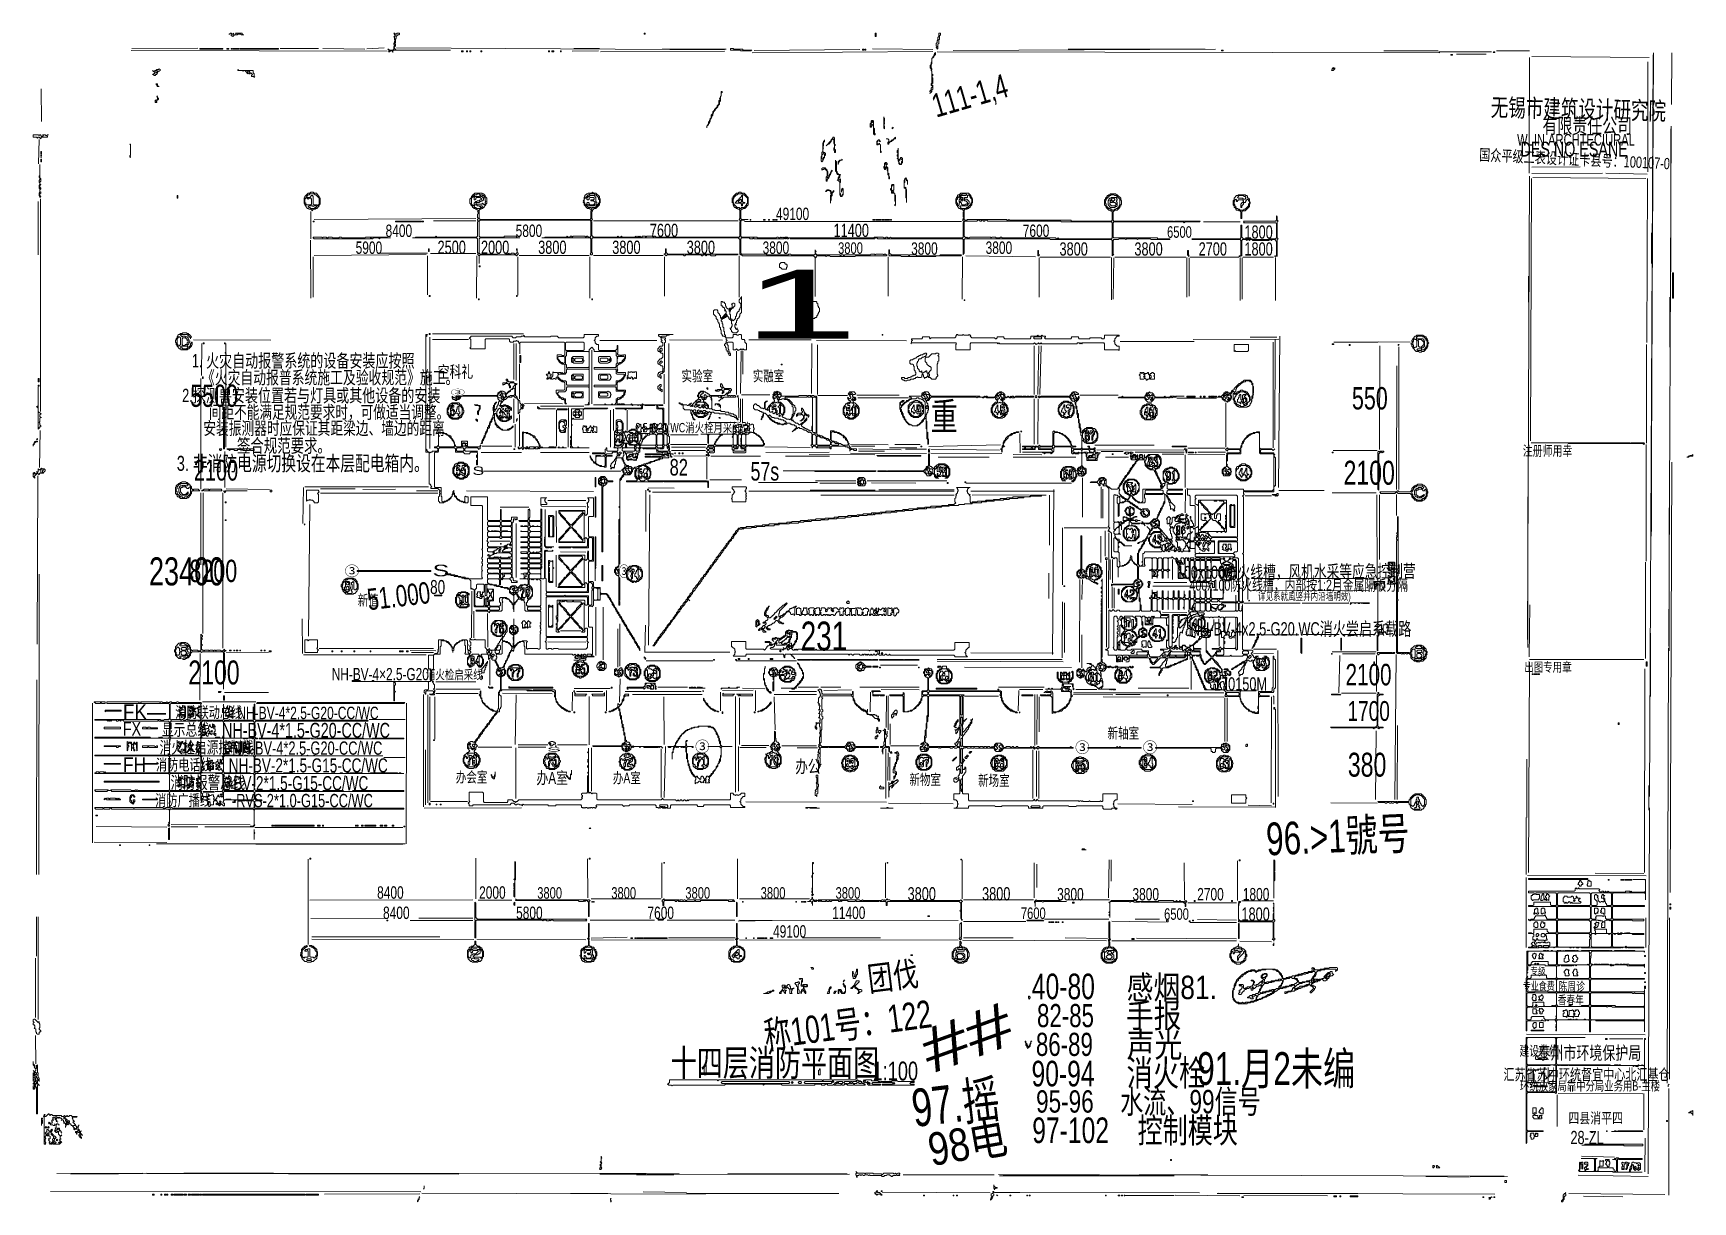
# Model space of a CAD drawing. Extents: x 10 to 1971, y 11 to 1392.
import ezdxf

# ---------------------------------------------------------------- set-up
doc = ezdxf.new("R2010")
doc.units = 0
for name, color, linetype, lineweight in [('OCR_TEXT', 6, 'Continuous', 0), ('TRACE_CURVE', 6, 'Continuous', 0), ('TRACE_STRAIGHT', 5, 'Continuous', 0), ('TRACE_TEXT_SYMBOL', 6, 'Continuous', 0)]:
    doc.layers.add(name, color=color, linetype=linetype, lineweight=lineweight)
doc.styles.add('wqy-unicode', font='wqy-unicode.lff')

msp = doc.modelspace()

# ---------------------------------------------------------------- texts
at = {"layer": 'OCR_TEXT', "color": 6, "style": 'wqy-unicode'}
for s, height, rotation, width, p in [('111-1,4', 27.87, 16.2721, 0.72, (1077, 1292.1)), ('无锡市建筑设计研究院', 21.08, -1.259, 0.72, (1732.1, 1294)), ('国众平级工表设计证卡县号：100107-0', 13.397, -2.7372, 0.72, (1718.3, 1241.8)), ('100x100防火线槽，风机水采等应急控制营', 15.303, 0.3782, 0.72, (1361.6, 747)), ('51.000', 25.31, 6.7098, 0.72, (406.3, 710)), ('96.>1號号', 38.56, 2.5194, 0.72, (1467.7, 420.3)), ('团伐', 29.3, 7.125, 0.751159, (997.8, 259.4)), ('称101号：122', 32.38, 7.5844, 0.72, (875.7, 191.3)), ('##', 52.43, 19.8769, 1.399001, (1070.9, 162)), ('97.摇', 44.63, 6.9195, 0.72, (1051.1, 99.3)), ('98电', 38.73, 10.204, 0.844553, (1071.5, 53))]:
    msp.add_text(s, height=height, rotation=rotation, dxfattribs=dict(at, width=width)).set_placement(p)
for s, height, width, p in [('有限责任公司', 17.95, 0.72, (1793.4, 1273.6)), ('WLIN ARCHTECIURAL', 13.681, 0.72, (1763.4, 1259.2)), ('DES NO ESANE', 17.57, 0.72, (1767.3, 1246.2)), ('49100', 14.64, 0.72, (887.7, 1171.2)), ('8400', 14.64, 0.72, (426.4, 1151.2)), ('5800', 14.64, 0.72, (580.1, 1151.2)), ('7600', 15.62, 0.72, (738.6, 1151.2)), ('11400', 15.62, 0.72, (955.7, 1151.2)), ('7600', 14.64, 0.72, (1179.3, 1151.2)), ('6500', 13.67, 0.72, (1349.8, 1150.2)), ('1800', 15.62, 0.72, (1441.2, 1149.2)), ('5900', 14.64, 0.72, (391, 1131.2)), ('2500', 15.62, 0.72, (487.8, 1131.2)), ('2000', 15.62, 0.72, (539.1, 1131.2)), ('3800', 15.62, 0.72, (606.7, 1131.2)), ('3800', 15.62, 0.72, (694.2, 1131.2)), ('3800', 15.62, 0.72, (782.2, 1131.2)), ('3800', 14.64, 0.72, (871.9, 1131.2)), ('3800', 13.67, 0.72, (961.1, 1131.2)), ('3800', 14.64, 0.72, (1047.4, 1130.2)), ('3800', 14.64, 0.72, (1135.4, 1131.2)), ('3800', 15.62, 0.72, (1222.7, 1129.2)), ('3800', 15.62, 0.72, (1311.2, 1129.2)), ('2700', 15.62, 0.72, (1387.1, 1129.2)), ('1800', 15.62, 0.72, (1441.2, 1129.2)), ('1', 81.4, 2.26647, (848, 1031)), ('1. 火灾自动报警系统的设备安装应按照', 15.679, 0.72, (197.5, 997.1)), ('空科礼', 14.24, 0.72, (487.9, 984.8)), ('《火灾自动报普系统施工及验收规范》施工。', 15.424, 0.72, (209.4, 977.4)), ('实验室', 12.65, 0.72, (776.1, 980.6)), ('实融室', 12.54, 0.72, (860.3, 980.7)), ('2.探测兽安装位置若与灯具或其他设备的安装', 15.679, 0.72, (186, 956.1)), ('5500', 26.36, 0.72, (195.5, 950.4)), ('③', 6.39, 1.989909, (503, 964.3)), ('550', 26.36, 0.72, (1568.2, 947.4)), ('间距不能满足规范要求时，可做适当调整。', 15.228, 0.72, (217.4, 936.6)), ('重', 32.7, 0.72, (1070.5, 922.8)), ('安装振测器时应保证其距梁边、墙边的距离', 15.293, 0.72, (211, 917.5)), ('2.5-G20.WC消火栓月采线路', 11.024, 0.72, (721.5, 920.4)), ('签合规范要求。', 16.13, 0.72, (250.8, 896.5)), ('注册师用幸', 11.92, 0.72, (1770.1, 892.6)), ('3. 非消防电源切换设在本层配电箱内。', 17.738, 0.72, (179.7, 874.8)), ('2100', 24.4, 0.72, (199.9, 863.3)), ('82', 19.52, 0.746165, (762, 869.3)), ('57s', 21.81, 0.72, (857.6, 863.3)), ('2100', 28.31, 0.72, (1558.3, 858.4)), ('S', 9.77, 1.587931, (529, 870.1)), ('23400', 33.19, 0.72, (146.8, 739.4)), ('8200', 26.36, 0.72, (194.6, 743.4)), ('③', 11.9, 1.07149, (378, 750.5)), ('80', 16.59, 0.72, (479, 729.2)), ('S', 13.7, 1.587931, (482, 750.2)), ('③', 12.8, 0.72, (701.9, 749.6)), ('400x100防火线槽，内部按1:2月金属隔板分隔', 13.055, 0.72, (1376.3, 733.2)), ('新值', 12.65, 0.72, (393.5, 715.6)), ('详见系就風竖并内沿墙明效)', 8.824, 0.72, (1457.2, 722)), ('231', 34.2, 0.72, (916.9, 662.5)), ('NH-BV-4x2.5-G20.WC消火尝启系载路', 15.748, 0.72, (1377.7, 680.2)), ('2100', 28.31, 0.72, (193.3, 622.4)), ('出图专用章', 11.12, 0.72, (1771.8, 637.4)), ('NH-BV-4×2.5-G20.', 14.532, 0.72, (362.8, 627.3)), ('消火检启采线', 11.07, 0.72, (474.1, 628.5)), ('170150M', 15.62, 0.72, (1405.2, 615.2)), ('2100', 25.38, 0.72, (1560.7, 621.3)), ('FK—', 18.08, 0.922553, (116, 581)), ('消防联动总线', 13.44, 0.72, (177.8, 582.8)), ('NH-BV-4*2.5-G20-CC/WC', 14.8, 0.72, (251.1, 581.3)), ('1700', 23.43, 0.72, (1562.9, 579.3)), ('FX', 16.07, 0.782435, (116, 562)), ('显示总线', 14.24, 0.72, (162, 561.9)), ('NH-BV-4*1.5-G20-CC/WC', 17.575, 0.72, (233.2, 559.4)), ('新轴室', 12.65, 0.72, (1279.5, 558.6)), ('消火栓启源控制线', 14.17, 0.72, (159.3, 540.9)), ('NH-BV-4*2.5-G20-CC/WC', 15.725, 0.72, (245.1, 539.3)), ('③', 12.8, 0.994955, (792, 542.6)), ('③', 12.8, 0.994955, (1241, 541.6)), ('③', 12.8, 0.994955, (1321, 541.6)), ('FH', 17.08, 0.900955, (116, 519)), ('消防电话线', 13.44, 0.72, (155, 520.8)), ('NH-BV-2*1.5-G15-CC/WC', 16.65, 0.72, (241, 518.4)), ('S', 4.89, 3.811034, (617, 543.1)), ('办公', 15.16, 0.72, (910.6, 517.9)), ('380', 28.31, 0.72, (1563.4, 513.4)), ('消防报警总线', 14.96, 0.72, (172.2, 499)), ('BV-2*1.5-G15-CC/WC', 16.65, 0.72, (246.5, 497.4)), ('办会室', 12.65, 0.72, (509.4, 506.6)), ('办A室', 14.24, 0.72, (604.7, 504.8)), ('办A室', 12.65, 0.72, (695, 505.6)), ('新物室', 12.65, 0.72, (1045.3, 503.6)), ('新场室', 12.65, 0.72, (1126.5, 502.6)), ('消防广播线', 13.44, 0.72, (154.1, 478.8)), ('-RVS-2*1.0-G15-CC/WC', 15.725, 0.72, (244.8, 477.3)), ('8400', 14.64, 0.72, (416.4, 369.2)), ('2000', 14.64, 0.72, (536.9, 369.2)), ('3800', 13.67, 0.72, (605.6, 369.2)), ('3800', 13.67, 0.72, (693.1, 369.2)), ('3800', 13.67, 0.72, (780.6, 369.2)), ('3800', 13.67, 0.72, (869.6, 369.2)), ('3800', 13.67, 0.72, (958.1, 369.2)), ('3800', 15.62, 0.72, (1043.2, 367.2)), ('3800', 15.62, 0.72, (1131.2, 367.2)), ('3800', 14.64, 0.72, (1219.9, 367.2)), ('3800', 14.64, 0.72, (1308.9, 367.2)), ('2700', 14.64, 0.72, (1385.4, 367.2)), ('1800', 14.64, 0.72, (1439.3, 367.2)), ('8400', 14.64, 0.72, (423.4, 345.2)), ('5800', 14.64, 0.72, (580.6, 345.2)), ('7600', 14.64, 0.72, (735.8, 345.2)), ('11400', 14.64, 0.72, (954.1, 345.2)), ('7600', 13.67, 0.72, (1177.1, 345.2)), ('6500', 13.67, 0.72, (1346.3, 344.2)), ('1800', 15.62, 0.72, (1437.7, 343.2)), ('49100', 14.64, 0.72, (884.2, 323.2)), ('40-80', 30.26, 0.72, (1190, 250.4)), ('感烟81.', 27.68, 0.840329, (1302, 250.5)), ('专级', 7.98, 0.813136, (1779, 280)), ('专业食费', 9.37, 0.72, (1770.1, 261.3)), ('香春年', 10.19, 0.72, (1811.4, 244.3)), ('陈周诊', 10.28, 0.72, (1812.5, 260.3)), ('82-85', 27.33, 0.72, (1196.1, 217.4)), ('手报', 28.35, 0.850446, (1301, 216.9)), ('86-89', 27.33, 0.72, (1194.8, 183.4)), ('声光', 29.13, 0.829968, (1302, 182)), ('建设单位', 11.76, 0.72, (1766.2, 183.6)), ('泰州市环境保护局', 15.61, 0.72, (1787.5, 179.2)), ('十四层消防平面图', 31.36, 0.72, (763.3, 159.5)), ('1:100', 22.31, 0.72, (1001.8, 154.4)), ('90-94', 30.26, 0.72, (1189.6, 147.4)), ('消火栓', 30.84, 0.735185, (1302, 147.9)), ('91.月2未编', 38.75, 0.72, (1385.4, 149.1)), ('汇苏省苏中环统督宜中心北汇基仓', 13.328, 0.72, (1747.3, 154.8)), ('工化', 16.76, 0.72, (1774.4, 151.1)), ('95-96', 26.38, 0.755064, (1195, 116.4)), ('水流、99信号', 27.76, 0.72, (1294.4, 115.5)), ('环统放家局靠中分局业务用B-主楼', 10.976, 0.72, (1766.8, 142.5)), ('四县消平四', 12.6, 0.751859, (1824, 103.7)), ('97-102', 30.26, 0.72, (1190.5, 80.4)), ('控制模块', 29.52, 0.735223, (1315, 80.7)), ('28-ZL', 15.62, 0.72, (1826.4, 79.2))]:
    msp.add_text(s, height=height, dxfattribs=dict(at, width=width)).set_placement(p)

# ---------------------------------------------------------------- linework, layer by layer
at = {"layer": 'TRACE_CURVE', "color": 6}
for points in [[(671, 1204), (670, 1203), (666, 1203), (665, 1202), (664, 1202), (662, 1200), (662, 1199), (661, 1198), (661, 1195), (660, 1194), (661, 1193), (660, 1192), (661, 1191), (661, 1189), (665, 1185), (667, 1185), (668, 1184), (669, 1184), (670, 1183), (669, 1182), (669, 1173), (668, 1172), (538, 1172), (537, 1173), (537, 1183), (538, 1184), (539, 1184), (540, 1185), (541, 1185), (542, 1186), (543, 1186), (543, 1187), (545, 1189), (545, 1190), (546, 1191), (546, 1197), (544, 1199), (544, 1200), (542, 1202), (541, 1202), (540, 1203), (532, 1203), (530, 1201), (529, 1201), (529, 1200), (528, 1199), (528, 1198), (526, 1196), (526, 1191), (527, 1190), (527, 1189), (529, 1187), (529, 1186), (530, 1186), (531, 1185), (532, 1185), (533, 1184), (534, 1184), (536, 1182), (535, 1181), (536, 1180), (536, 1179), (535, 1178), (535, 1174)], [(735, 1152), (734, 1151), (733, 1152), (730, 1152), (729, 1151), (728, 1151), (727, 1152), (726, 1151), (725, 1152), (724, 1151), (723, 1151), (722, 1152), (721, 1151), (706, 1151), (705, 1152), (704, 1151), (702, 1151), (701, 1152), (700, 1151), (672, 1151), (670, 1153), (670, 1169), (669, 1170), (671, 1172), (670, 1173), (670, 1181), (671, 1182), (671, 1183), (673, 1185), (675, 1185), (679, 1189), (679, 1191), (680, 1192), (680, 1196), (679, 1197), (679, 1199), (675, 1203), (672, 1203), (671, 1204)], [(901, 1151), (899, 1151), (898, 1150), (897, 1151), (896, 1150), (895, 1151), (894, 1150), (893, 1151), (892, 1150), (891, 1150), (890, 1151), (889, 1151), (888, 1150), (866, 1150), (865, 1151), (847, 1151), (846, 1152), (846, 1170), (847, 1171), (850, 1171), (851, 1172), (855, 1172), (847, 1172), (846, 1173), (846, 1183), (847, 1184), (848, 1184), (849, 1185), (851, 1185), (855, 1189), (855, 1198), (850, 1203), (847, 1203), (846, 1204), (844, 1204), (843, 1203), (841, 1203), (837, 1199), (837, 1198), (836, 1197), (836, 1192), (837, 1191), (837, 1189), (838, 1188), (838, 1187), (839, 1186), (840, 1186), (841, 1185), (842, 1185), (843, 1184), (844, 1184), (845, 1183), (845, 1173), (844, 1172), (846, 1170), (845, 1169), (845, 1152), (844, 1151), (746, 1151), (745, 1152), (744, 1152), (743, 1151), (742, 1152), (735, 1152)], [(1110, 1172), (1110, 1183), (1111, 1184), (1113, 1184), (1114, 1185), (1115, 1185), (1116, 1186), (1117, 1186), (1117, 1187), (1119, 1189), (1119, 1191), (1120, 1192), (1120, 1196), (1119, 1197), (1119, 1198), (1118, 1199), (1118, 1200), (1115, 1203), (1106, 1203), (1104, 1201), (1103, 1201), (1102, 1200), (1102, 1199), (1101, 1198), (1101, 1197), (1100, 1196), (1100, 1191), (1101, 1190), (1101, 1189), (1102, 1188), (1102, 1187), (1104, 1185), (1105, 1185), (1106, 1184), (1108, 1184), (1109, 1183), (1109, 1182), (1110, 1181), (1109, 1180), (1109, 1175), (1110, 1174), (1109, 1173), (1109, 1172), (1108, 1171), (1110, 1169), (1109, 1168), (1109, 1151), (1108, 1150), (1024, 1150), (1023, 1151), (1022, 1150), (1020, 1150), (1019, 1151), (1018, 1151), (1017, 1150), (1015, 1150), (1014, 1151), (1004, 1151), (1003, 1150), (964, 1150), (963, 1149), (962, 1150), (902, 1150), (901, 1151)], [(1330, 1149), (1331, 1148), (1353, 1148), (1353, 1149), (1339, 1149), (1338, 1150), (1287, 1150), (1286, 1151), (1286, 1168), (1287, 1169), (1369, 1169), (1370, 1168), (1371, 1169), (1388, 1169), (1389, 1170), (1359, 1170), (1358, 1169), (1357, 1170), (1287, 1170), (1286, 1171), (1286, 1181), (1288, 1183), (1291, 1183), (1294, 1186), (1294, 1187), (1295, 1188), (1295, 1189), (1296, 1190), (1296, 1194), (1295, 1195), (1295, 1197), (1291, 1201), (1290, 1201), (1289, 1202), (1283, 1202), (1282, 1201), (1281, 1201), (1280, 1200), (1279, 1200), (1279, 1199), (1277, 1197), (1277, 1196), (1276, 1195), (1276, 1189), (1278, 1187), (1278, 1186), (1281, 1183), (1282, 1183), (1283, 1182), (1284, 1182), (1285, 1181), (1285, 1171), (1284, 1170), (1237, 1170), (1236, 1171), (1164, 1171), (1163, 1172), (1162, 1171), (1161, 1171), (1160, 1172), (1114, 1172), (1113, 1171), (1111, 1171), (1110, 1172)], [(535, 1174), (536, 1173), (535, 1172), (535, 1171), (536, 1170), (535, 1169), (535, 1152), (534, 1151), (487, 1151), (486, 1152), (485, 1151), (462, 1151), (461, 1150), (458, 1150), (534, 1150), (535, 1149), (535, 1133), (536, 1132), (535, 1131), (537, 1129), (537, 1120), (537, 1129), (538, 1130), (580, 1130), (581, 1129), (583, 1131), (583, 1132), (582, 1133), (582, 1137), (581, 1137), (581, 1136), (582, 1135), (582, 1133), (580, 1131), (579, 1131), (578, 1132), (575, 1132), (574, 1131), (573, 1131), (572, 1132), (571, 1131), (569, 1131), (568, 1130), (559, 1130), (558, 1131), (538, 1131), (537, 1132), (537, 1149), (538, 1150), (585, 1150), (582, 1150), (581, 1151), (581, 1152), (567, 1152), (566, 1151), (538, 1151), (537, 1152), (537, 1170), (538, 1171), (668, 1171), (669, 1170), (669, 1152), (668, 1151), (666, 1151)], [(666, 1151), (665, 1152), (664, 1152), (663, 1151), (662, 1152), (648, 1152), (647, 1151), (646, 1152), (645, 1152), (644, 1151), (642, 1151), (641, 1152), (640, 1151), (615, 1151), (614, 1150), (611, 1150), (668, 1150), (669, 1149), (669, 1132), (668, 1131), (669, 1130), (670, 1130), (671, 1131), (671, 1132), (670, 1133), (670, 1149), (671, 1150), (843, 1150), (845, 1148), (845, 1131), (846, 1130), (847, 1130), (848, 1129), (932, 1129), (934, 1127), (934, 1081), (934, 1126), (935, 1127), (935, 1128), (936, 1129), (946, 1129), (947, 1128), (948, 1129), (951, 1129), (952, 1128), (981, 1128), (982, 1129), (1018, 1129), (1019, 1130), (1018, 1130), (1017, 1131), (1016, 1131), (1015, 1130), (1014, 1131), (1006, 1131), (1005, 1130), (1004, 1131), (1000, 1131), (999, 1130), (969, 1130), (968, 1129), (967, 1130), (965, 1130), (964, 1129)], [(964, 1129), (963, 1130), (936, 1130), (934, 1132), (934, 1133), (935, 1134), (934, 1135), (934, 1136), (934, 1131), (933, 1130), (906, 1130), (905, 1131), (903, 1131), (902, 1130), (877, 1130), (876, 1131), (847, 1131), (846, 1132), (846, 1149), (847, 1150), (856, 1150), (857, 1149), (860, 1149), (861, 1150), (862, 1149), (897, 1149), (898, 1150), (899, 1149), (900, 1150), (901, 1149), (902, 1149), (903, 1150), (904, 1150), (905, 1149), (1004, 1149), (1005, 1150), (1007, 1150), (1008, 1149), (1108, 1149), (1109, 1148), (1109, 1130), (1109, 1131), (1110, 1132), (1110, 1148), (1111, 1149), (1211, 1149), (1212, 1148), (1284, 1148), (1285, 1147), (1285, 1129), (1286, 1130), (1287, 1130), (1286, 1131), (1286, 1147), (1287, 1148), (1292, 1148), (1293, 1149), (1300, 1149), (1301, 1148), (1302, 1149), (1314, 1149), (1315, 1148), (1316, 1149), (1330, 1149)], [(847, 1081), (847, 1080), (844, 1077), (844, 1074), (846, 1072), (846, 1068), (845, 1067), (845, 1066), (844, 1065), (844, 1064), (842, 1062), (842, 1061), (841, 1060), (841, 1058), (840, 1057), (840, 1055), (837, 1052), (836, 1053), (836, 1054), (835, 1054), (834, 1055), (834, 1059), (833, 1060), (833, 1063), (834, 1064), (834, 1065), (836, 1067), (837, 1067), (837, 1068), (839, 1070), (839, 1072), (838, 1073), (837, 1073), (836, 1072), (835, 1072), (836, 1071), (836, 1068), (835, 1067), (833, 1067), (832, 1066), (831, 1066), (829, 1068), (829, 1069), (828, 1070), (828, 1072), (827, 1073), (827, 1074), (825, 1074), (824, 1075), (823, 1075), (823, 1070), (824, 1070), (825, 1069), (825, 1068), (826, 1068), (827, 1067), (827, 1066), (828, 1065), (827, 1064), (828, 1064), (829, 1063), (829, 1061), (823, 1055), (822, 1056)], [(840, 1044), (839, 1045), (839, 1047), (840, 1048), (841, 1047), (840, 1048), (840, 1049), (841, 1050), (841, 1052), (842, 1053), (842, 1054), (844, 1056), (844, 1057), (845, 1058), (845, 1060), (847, 1062), (847, 1081)], [(822, 1056), (822, 1058), (821, 1059), (821, 1060), (819, 1062), (819, 1064), (818, 1065), (815, 1065), (814, 1064), (814, 1060), (817, 1057), (817, 1055), (819, 1053), (819, 1051), (820, 1050), (820, 1049), (821, 1048), (821, 1045), (822, 1044), (822, 1042), (823, 1041), (823, 1037), (824, 1036), (824, 1035), (825, 1034), (827, 1034), (829, 1032), (829, 1030), (830, 1029), (829, 1028), (829, 1026), (827, 1024), (827, 1023), (828, 1022), (828, 1021), (829, 1020), (829, 1018), (830, 1017), (830, 1016), (831, 1015), (831, 1014), (832, 1013), (832, 1012), (833, 1011), (834, 1011), (834, 1013), (833, 1014), (833, 1015), (832, 1016), (832, 1018), (831, 1019), (831, 1023), (830, 1024), (830, 1026), (831, 1027), (836, 1027), (837, 1026), (837, 1018), (840, 1018), (841, 1019), (843, 1017), (844, 1018), (845, 1018), (846, 1019)], [(846, 1019), (847, 1018), (848, 1018), (849, 1019), (850, 1018), (853, 1018), (853, 1025), (851, 1027), (851, 1029), (850, 1030), (848, 1030), (847, 1031), (847, 1035), (846, 1036), (844, 1036), (843, 1035), (842, 1035), (841, 1036), (837, 1036), (837, 1033), (836, 1032), (829, 1032), (828, 1033), (828, 1035), (827, 1036), (827, 1039), (826, 1040), (826, 1044), (825, 1045), (825, 1048), (824, 1049), (824, 1051), (823, 1052), (823, 1053), (825, 1055), (826, 1055), (827, 1056), (828, 1056), (830, 1058), (832, 1056), (832, 1055), (835, 1052), (835, 1049), (836, 1048), (836, 1046), (835, 1045), (835, 1044), (834, 1043), (833, 1044), (834, 1043), (834, 1042), (835, 1041), (835, 1039), (836, 1039), (837, 1038), (841, 1038), (843, 1040), (843, 1041), (842, 1042), (842, 1044), (842, 1043), (841, 1042), (840, 1043), (840, 1044)], [(474, 1036), (474, 897), (477, 897), (478, 896), (478, 859), (479, 859), (480, 858), (480, 857), (481, 856), (480, 855), (480, 854), (488, 854), (491, 851), (490, 850), (490, 849), (491, 848), (490, 847), (490, 845), (489, 844), (489, 839), (490, 838), (490, 837), (495, 837), (496, 838), (497, 838), (498, 839), (499, 839), (500, 840), (501, 840), (504, 843), (504, 844), (505, 845), (505, 846), (507, 848), (508, 847), (508, 845), (510, 843), (510, 842), (512, 840), (513, 840), (514, 839), (515, 839), (516, 838), (518, 838), (519, 837), (520, 838), (521, 837), (523, 837), (524, 838), (524, 844), (522, 844), (521, 845), (520, 844), (520, 839), (519, 838), (518, 838), (517, 839), (515, 839), (513, 841), (512, 841), (510, 843), (510, 844), (508, 846), (508, 848)], [(510, 903), (509, 904), (509, 905), (508, 906), (508, 908), (507, 909), (507, 910), (506, 911), (506, 912), (504, 914), (504, 915), (503, 916), (502, 916), (501, 917), (500, 917), (498, 919), (496, 919), (495, 920), (490, 920), (489, 921), (488, 920), (489, 919), (489, 905), (487, 903), (484, 903), (484, 902), (487, 902), (488, 901), (488, 899), (487, 898), (482, 898), (481, 897), (480, 897), (479, 896), (478, 897), (477, 897), (475, 899), (475, 900), (474, 901), (474, 1033), (475, 1034), (475, 1035), (476, 1036), (474, 1036)], [(661, 1036), (661, 1033), (660, 1032), (631, 1032), (629, 1034), (622, 1034), (621, 1033), (591, 1033), (590, 1034), (590, 1035), (589, 1034), (587, 1034), (586, 1033), (581, 1033), (580, 1032), (577, 1032), (576, 1033), (576, 1034), (527, 1034), (527, 1033), (526, 1032), (525, 1032), (527, 1030), (527, 1021), (526, 1020), (527, 1019), (544, 1019), (544, 1030), (545, 1031), (572, 1031), (573, 1030), (573, 1028), (574, 1027), (577, 1027), (578, 1028), (580, 1028), (581, 1029), (582, 1028), (583, 1028), (584, 1027), (584, 1026), (585, 1025), (585, 1013), (585, 1026), (586, 1027), (637, 1027), (638, 1026), (638, 1012), (637, 1011), (635, 1011), (634, 1012), (629, 1012), (629, 1007), (631, 1005), (631, 1004), (633, 1002), (634, 1002), (635, 1001), (637, 1001), (638, 1000), (638, 991), (637, 990), (636, 990), (635, 991)], [(639, 954), (640, 954), (639, 955), (639, 960), (637, 960), (636, 961), (634, 961), (630, 965), (630, 967), (631, 968), (638, 968), (640, 970), (640, 973), (641, 974), (666, 974), (667, 973), (667, 956), (666, 955), (666, 954), (665, 953), (662, 953), (667, 953), (667, 1018), (670, 1021), (673, 1018), (673, 1016), (698, 1016), (699, 1015), (699, 1011), (700, 1010), (700, 1002), (699, 1001), (699, 998), (698, 997), (673, 997), (673, 995), (698, 995), (699, 994), (699, 990), (700, 989), (708, 989), (709, 988), (708, 987), (708, 986), (704, 982), (703, 982), (702, 981), (699, 981), (699, 977), (698, 976), (673, 976), (673, 974), (698, 974), (699, 973), (699, 969), (708, 969), (709, 968), (708, 967), (708, 965), (707, 964), (706, 964), (706, 963), (705, 962), (704, 962)], [(710, 970), (701, 970), (700, 971), (700, 979), (701, 980), (703, 980), (704, 981), (705, 981), (708, 984), (708, 985), (709, 986), (709, 987), (710, 988), (710, 991), (701, 991), (700, 992), (700, 993), (701, 994), (700, 995), (700, 999), (702, 1001), (703, 1001), (704, 1002), (705, 1002), (707, 1004), (708, 1004), (708, 1005), (709, 1006), (709, 1007), (710, 1008), (710, 1012), (708, 1012), (707, 1011), (706, 1012), (705, 1011), (704, 1011), (703, 1012), (702, 1011), (700, 1013), (701, 1014), (701, 1023), (700, 1023), (700, 1019), (698, 1017), (679, 1017), (678, 1018), (678, 1024), (676, 1024), (674, 1026), (674, 1028), (673, 1029), (674, 1030), (674, 1032), (676, 1034), (678, 1034), (678, 1036), (661, 1036)], [(569, 983), (569, 982), (570, 981), (570, 980), (569, 979), (565, 979), (565, 976), (566, 977), (567, 977), (568, 978), (571, 978), (572, 977), (572, 976), (573, 975), (573, 973), (574, 973), (574, 975), (573, 976), (573, 978), (574, 979), (578, 979), (579, 978), (579, 976), (577, 974), (577, 973), (573, 969), (572, 969), (569, 966), (567, 968), (566, 968), (565, 969), (562, 969), (560, 967), (559, 967), (559, 965), (558, 964), (518, 964), (517, 963), (510, 963), (508, 961), (507, 961), (505, 963), (505, 961), (506, 960), (506, 959), (508, 959), (509, 958), (510, 958), (511, 959), (513, 959), (515, 961), (515, 962), (516, 963), (558, 963), (559, 962), (559, 960), (561, 958), (561, 957), (560, 956), (560, 954), (559, 953), (559, 952), (558, 951), (558, 949)], [(573, 951), (572, 951), (571, 952), (569, 952), (568, 953), (566, 953), (565, 952), (563, 952), (562, 953), (562, 954), (567, 959), (568, 959), (571, 962), (575, 962), (576, 963), (578, 963), (580, 961), (581, 961), (583, 959), (583, 942), (585, 944), (585, 947), (586, 948), (588, 948), (589, 949), (589, 951), (590, 952), (588, 954), (587, 953), (585, 955), (585, 957), (582, 960), (582, 962), (580, 964), (580, 976), (582, 978), (581, 977), (580, 978), (579, 978), (578, 979), (578, 980), (572, 980), (571, 981), (571, 982), (570, 983), (569, 983)], [(635, 991), (634, 990), (633, 991), (631, 991), (630, 990), (629, 991), (625, 991), (624, 992), (624, 987), (623, 986), (623, 985), (622, 984), (621, 985), (621, 987), (622, 988), (622, 989), (621, 989), (620, 990), (620, 992), (619, 992), (619, 990), (618, 989), (617, 989), (616, 988), (617, 988), (618, 987), (618, 985), (617, 984), (617, 983), (618, 983), (620, 985), (621, 984), (621, 983), (622, 984), (623, 983), (624, 983), (625, 984), (626, 984), (627, 983), (628, 983), (628, 985), (629, 986), (630, 985), (630, 984), (633, 981), (634, 981), (635, 980), (637, 980), (638, 979), (638, 971), (637, 970), (628, 970), (628, 967), (629, 966), (629, 965), (631, 963), (631, 962), (632, 961), (633, 961), (635, 959), (637, 959), (638, 958), (638, 955), (639, 954)], [(704, 962), (703, 961), (701, 961), (700, 960), (699, 960), (699, 955), (697, 953), (695, 953), (694, 954), (693, 953), (687, 953), (686, 954), (685, 953), (672, 953), (717, 953), (718, 952), (719, 953), (724, 953), (725, 952), (726, 953), (727, 953), (729, 951), (729, 950), (728, 949), (698, 949), (699, 948), (709, 948), (710, 947), (712, 949), (713, 948), (729, 948), (730, 949), (730, 952), (731, 953), (732, 953), (733, 952), (744, 952), (745, 953), (746, 953), (747, 952), (747, 948), (753, 948), (754, 947), (754, 926), (753, 925), (748, 925), (747, 926), (747, 927), (748, 928), (748, 929), (747, 930), (747, 927), (746, 926), (744, 928), (744, 930), (743, 929), (742, 929), (741, 930), (739, 930), (739, 926), (738, 925), (733, 925), (732, 926), (732, 929)], [(763, 894), (764, 895), (765, 895), (766, 894), (766, 895), (763, 895), (762, 896), (763, 897), (761, 899), (762, 900), (762, 902), (761, 903), (762, 904), (760, 906), (762, 908), (762, 915), (760, 917), (761, 918), (760, 919), (760, 920), (759, 921), (760, 922), (760, 927), (759, 928), (759, 925), (758, 924), (757, 925), (757, 930), (756, 929), (755, 930), (755, 949), (749, 949), (748, 950), (748, 952), (749, 953), (750, 952), (754, 952), (754, 953), (731, 953), (730, 954), (729, 953), (718, 953), (717, 954), (716, 953), (709, 953), (708, 954), (705, 954), (704, 953), (703, 954), (702, 954), (701, 953), (700, 954), (700, 958), (701, 959), (702, 959), (703, 960), (704, 960), (706, 962), (707, 962), (707, 963), (709, 965), (709, 967), (710, 968), (710, 970)], [(889, 969), (888, 968), (886, 968), (885, 967), (885, 966), (884, 965), (885, 964), (884, 963), (884, 961), (885, 960), (885, 959), (886, 958), (886, 957), (885, 956), (884, 956), (879, 951), (879, 950), (876, 947), (875, 948), (875, 955), (877, 957), (878, 957), (876, 957), (874, 955), (874, 949), (873, 948), (872, 949), (870, 949), (867, 952), (866, 952), (864, 954), (863, 954), (861, 952), (861, 949), (863, 947), (866, 947), (867, 946), (868, 946), (869, 945), (870, 945), (871, 944), (872, 944), (873, 943), (873, 942), (872, 941), (872, 940), (871, 939), (871, 937), (870, 936), (870, 935), (871, 936), (871, 937), (872, 938), (872, 939), (873, 940), (873, 942), (874, 943), (875, 943), (878, 940), (878, 939), (880, 937), (880, 936), (881, 936), (884, 933)], [(975, 901), (975, 898), (975, 899), (976, 900), (977, 900), (978, 901), (980, 899), (983, 899), (983, 901), (977, 901), (974, 904), (974, 905), (973, 906), (974, 907), (973, 908), (973, 909), (972, 910), (972, 911), (971, 912), (971, 913), (967, 917), (966, 917), (964, 919), (963, 919), (962, 920), (960, 920), (959, 921), (957, 921), (956, 922), (952, 922), (952, 912), (951, 911), (949, 913), (947, 913), (946, 914), (945, 914), (944, 915), (943, 915), (942, 916), (940, 916), (939, 917), (937, 917), (936, 918), (936, 962), (935, 963), (933, 963), (932, 964), (931, 964), (930, 963), (929, 964), (926, 964), (925, 963), (924, 964), (915, 964), (914, 963), (895, 963), (894, 964), (894, 966), (893, 967), (892, 967), (891, 968), (890, 968), (889, 969)], [(1239, 968), (1238, 967), (1237, 967), (1237, 966), (1235, 964), (1235, 963), (1234, 962), (1233, 963), (1201, 963), (1200, 962), (1199, 963), (1198, 963), (1198, 962), (1199, 961), (1200, 962), (1234, 962), (1236, 960), (1236, 959), (1238, 957), (1240, 957), (1241, 956), (1241, 954), (1242, 953), (1242, 949), (1243, 948), (1243, 942), (1244, 941), (1244, 938), (1245, 937), (1245, 932), (1246, 931), (1246, 926), (1247, 925), (1247, 921), (1248, 920), (1248, 917), (1249, 916), (1249, 902), (1248, 901), (1239, 901), (1238, 902), (1239, 903), (1242, 903), (1242, 904), (1238, 904), (1237, 905), (1237, 906), (1236, 907), (1236, 909), (1234, 911), (1234, 912), (1229, 917), (1228, 917), (1226, 919), (1224, 919), (1223, 920), (1221, 920), (1220, 921), (1217, 921), (1216, 922), (1215, 921), (1215, 905), (1214, 904), (1200, 904)], [(1243, 961), (1243, 962), (1242, 962), (1241, 963), (1241, 964), (1242, 965), (1245, 965), (1245, 966), (1244, 967), (1243, 967), (1242, 968), (1239, 968)], [(1265, 897), (1265, 899), (1264, 900), (1265, 901), (1265, 902), (1264, 902), (1263, 901), (1259, 901), (1258, 902), (1258, 904), (1256, 904), (1256, 903), (1257, 903), (1258, 902), (1257, 901), (1250, 901), (1249, 902), (1249, 910), (1250, 911), (1253, 908), (1254, 908), (1255, 907), (1262, 907), (1263, 908), (1264, 908), (1267, 911), (1267, 913), (1268, 914), (1268, 919), (1267, 920), (1267, 921), (1266, 922), (1266, 923), (1264, 925), (1262, 925), (1261, 926), (1255, 926), (1254, 925), (1253, 925), (1250, 922), (1250, 921), (1249, 920), (1248, 921), (1248, 925), (1247, 926), (1247, 930), (1246, 931), (1246, 935), (1245, 936), (1245, 942), (1244, 943), (1244, 946), (1243, 947), (1243, 951), (1242, 952), (1242, 956), (1245, 959), (1245, 960), (1246, 961), (1246, 962), (1245, 963), (1245, 961), (1244, 960), (1243, 961)], [(558, 949), (556, 947), (554, 949), (555, 950), (555, 953), (558, 956), (557, 956), (555, 954), (555, 953), (554, 952), (554, 950), (553, 949), (554, 948), (553, 947), (554, 946), (554, 941), (553, 940), (553, 938), (552, 937), (552, 936), (551, 935), (551, 934), (550, 933), (550, 932), (549, 931), (549, 929), (548, 928), (548, 927), (547, 926), (547, 924), (546, 923), (546, 922), (545, 921), (545, 920), (544, 919), (544, 917), (543, 916), (543, 915), (542, 914), (542, 913), (541, 912), (541, 911), (540, 910), (540, 908), (539, 907), (540, 907), (541, 908), (541, 910), (542, 911), (542, 912), (543, 913), (543, 914), (544, 915), (544, 917), (545, 918), (545, 919), (546, 920), (546, 921), (547, 922), (547, 924), (549, 926), (549, 928), (550, 929), (550, 931)], [(550, 931), (552, 933), (552, 935), (553, 936), (553, 937), (554, 938), (555, 937), (555, 934), (556, 933), (556, 930), (558, 928), (558, 927), (559, 926), (560, 926), (562, 924), (563, 924), (564, 923), (572, 923), (573, 924), (574, 924), (577, 927), (577, 928), (574, 925), (573, 925), (572, 924), (571, 924), (570, 923), (565, 923), (564, 924), (563, 924), (557, 930), (557, 931), (556, 932), (556, 934), (555, 935), (555, 942), (556, 943), (557, 942), (557, 941), (558, 940), (558, 939), (559, 938), (559, 937), (562, 934), (563, 934), (564, 933), (569, 933), (570, 934), (571, 934), (572, 935), (573, 935), (575, 937), (575, 940), (574, 939), (573, 940), (573, 942), (572, 943), (572, 944), (573, 945), (573, 946), (574, 947), (575, 946), (575, 949), (573, 951)], [(732, 929), (731, 930), (731, 927), (730, 926), (729, 926), (728, 927), (728, 930), (727, 929), (726, 930), (726, 927), (725, 926), (724, 927), (724, 928), (723, 929), (723, 930), (723, 928), (722, 927), (723, 926), (723, 925), (722, 924), (717, 924), (716, 923), (715, 923), (712, 920), (710, 922), (710, 921), (709, 920), (706, 923), (707, 924), (707, 931), (706, 932), (706, 933), (704, 935), (700, 935), (699, 934), (699, 923), (697, 921), (697, 903), (696, 902), (700, 902), (701, 901), (701, 899), (700, 898), (689, 898), (688, 899), (688, 902), (687, 902), (687, 901), (686, 900), (686, 896), (685, 895), (684, 896), (683, 896), (682, 895), (681, 896), (671, 896), (671, 895), (685, 895), (686, 894), (686, 893), (685, 892), (684, 893), (683, 892), (681, 892)], [(884, 933), (885, 933), (886, 932), (887, 932), (888, 931), (889, 931), (890, 930), (894, 930), (895, 929), (896, 929), (897, 930), (900, 930), (901, 931), (904, 931), (905, 930), (906, 930), (907, 929), (909, 929), (910, 928), (911, 928), (912, 927), (912, 926), (907, 921), (909, 923), (910, 923), (912, 925), (913, 925), (914, 926), (915, 926), (916, 925), (918, 925), (919, 924), (920, 924), (921, 923), (923, 923), (926, 920), (927, 921), (928, 920), (929, 920), (930, 919), (930, 918), (931, 917), (930, 916), (930, 906), (929, 905), (931, 903), (930, 902), (931, 902), (931, 903), (932, 904), (934, 904), (935, 903), (935, 902), (951, 902), (952, 901), (953, 901), (953, 903), (954, 904), (969, 904), (970, 903), (972, 903), (973, 902), (974, 902), (975, 901)], [(508, 848), (507, 849), (507, 852), (507, 851), (506, 850), (506, 848), (505, 847), (505, 845), (500, 840), (499, 840), (498, 839), (496, 839), (495, 838), (494, 838), (493, 839), (493, 844), (492, 845), (492, 855), (485, 855), (484, 856), (484, 896), (485, 897), (488, 897), (489, 898), (489, 901), (490, 902), (508, 902), (509, 901), (509, 897), (518, 897), (520, 895), (526, 895), (526, 896), (527, 897), (534, 897), (535, 896), (535, 894), (534, 893), (534, 891), (535, 890), (535, 888), (534, 887), (534, 882), (535, 882), (535, 896), (534, 897), (535, 898), (521, 898), (520, 899), (520, 901), (521, 902), (535, 902), (536, 901), (536, 900), (537, 901), (538, 901), (538, 903), (524, 903), (523, 904), (523, 910), (516, 910), (516, 904), (515, 903), (510, 903)], [(1200, 904), (1199, 905), (1197, 903), (1196, 904), (1194, 904), (1193, 903), (1192, 904), (1179, 904), (1179, 903), (1181, 903), (1182, 902), (1181, 901), (1179, 901), (1179, 900), (1194, 900), (1194, 902), (1195, 903), (1197, 903), (1198, 902), (1198, 900), (1213, 900), (1214, 899), (1214, 897), (1213, 896), (1212, 897), (1179, 897), (1202, 897), (1203, 896), (1204, 896), (1205, 895), (1206, 896), (1212, 896), (1213, 895), (1214, 896), (1215, 896), (1215, 897), (1216, 898), (1216, 902), (1217, 903), (1236, 903), (1237, 902), (1237, 896), (1238, 895), (1239, 895), (1240, 896), (1241, 895), (1245, 895), (1246, 896), (1248, 896), (1249, 895), (1249, 881), (1247, 879), (1246, 879), (1244, 877), (1244, 876), (1243, 875), (1242, 875), (1241, 876), (1241, 877), (1239, 879), (1238, 879), (1237, 880), (1230, 880), (1229, 879)], [(1440, 908), (1440, 909), (1441, 910), (1441, 911), (1447, 917), (1448, 917), (1449, 918), (1450, 918), (1451, 919), (1453, 919), (1454, 920), (1458, 920), (1459, 919), (1459, 896), (1460, 895), (1475, 895), (1476, 894), (1476, 853), (1474, 851), (1441, 851), (1440, 852), (1440, 853), (1374, 853), (1373, 854), (1374, 853), (1374, 846), (1376, 846), (1377, 845), (1377, 834), (1382, 834), (1383, 833), (1383, 810), (1382, 809), (1381, 810), (1381, 812), (1380, 813), (1380, 814), (1379, 815), (1379, 816), (1378, 817), (1378, 818), (1378, 816), (1380, 814), (1380, 813), (1381, 812), (1381, 810), (1380, 809), (1377, 809), (1376, 810), (1376, 815), (1375, 816), (1375, 817), (1373, 819), (1373, 821), (1374, 822), (1375, 822), (1374, 822), (1373, 823), (1373, 824), (1372, 823), (1372, 819), (1371, 818), (1366, 818), (1365, 819)], [(1456, 921), (1455, 920), (1452, 920), (1451, 919), (1449, 919), (1448, 918), (1447, 918), (1445, 916), (1444, 916), (1444, 915), (1441, 912), (1441, 911), (1439, 909), (1439, 908), (1438, 907), (1438, 905), (1437, 904), (1437, 902), (1436, 901), (1422, 901), (1421, 902), (1419, 900), (1421, 898), (1421, 899), (1422, 900), (1435, 900), (1436, 899), (1436, 897), (1435, 896), (1421, 896), (1420, 895), (1421, 894), (1420, 893), (1420, 880), (1419, 879), (1418, 879), (1417, 878), (1416, 878), (1416, 877), (1415, 876), (1415, 872), (1416, 871), (1416, 870), (1417, 869), (1423, 869), (1425, 871), (1425, 873), (1426, 874), (1425, 875), (1425, 877), (1424, 878), (1423, 878), (1420, 881), (1421, 882), (1420, 883), (1420, 886), (1421, 887), (1421, 894), (1422, 895), (1437, 895), (1437, 902), (1438, 903), (1438, 906), (1440, 908)], [(1476, 895), (1476, 896), (1461, 896), (1460, 897), (1460, 899), (1461, 900), (1474, 900), (1475, 899), (1477, 901), (1475, 899), (1473, 901), (1460, 901), (1459, 902), (1459, 921), (1456, 921)], [(681, 892), (680, 893), (675, 893), (675, 886), (674, 885), (673, 885), (671, 887), (671, 888), (669, 890), (669, 891), (668, 892), (668, 893), (668, 891), (669, 890), (669, 889), (670, 888), (670, 887), (671, 887), (672, 886), (672, 885), (673, 884), (674, 884), (676, 882), (677, 882), (678, 881), (679, 881), (680, 880), (684, 880), (685, 879), (687, 879), (687, 891), (688, 892), (694, 892), (694, 893), (689, 893), (688, 892), (687, 893), (687, 894), (688, 895), (694, 895), (694, 896), (695, 897), (700, 897), (701, 896), (700, 895), (700, 892), (699, 891), (699, 890), (697, 888), (697, 887), (693, 883), (693, 882), (692, 881), (692, 880), (693, 879), (693, 878), (692, 877), (693, 877), (695, 879), (696, 878), (697, 879), (697, 882), (698, 883), (698, 886)], [(698, 886), (699, 887), (699, 889), (700, 890), (705, 890), (706, 889), (706, 888), (707, 887), (707, 886), (708, 885), (708, 884), (709, 883), (709, 879), (706, 876), (705, 876), (707, 874), (707, 873), (708, 872), (708, 871), (706, 869), (706, 868), (703, 865), (703, 833), (702, 832), (703, 831), (703, 818), (702, 817), (702, 801), (703, 800), (702, 799), (702, 763), (700, 761), (699, 761), (698, 760), (698, 759), (697, 758), (697, 755), (698, 754), (698, 753), (700, 751), (701, 751), (702, 750), (702, 716), (703, 716), (703, 720), (702, 721), (703, 722), (703, 748), (702, 749), (702, 759), (701, 758), (700, 758), (699, 759), (701, 761), (702, 761), (702, 764), (703, 765), (703, 863), (705, 865), (705, 866), (708, 869), (708, 870), (709, 871), (710, 870)], [(708, 887), (707, 888), (707, 889), (706, 890), (707, 891), (707, 892), (708, 893), (708, 895), (707, 896), (708, 897), (709, 897), (710, 896), (710, 895), (711, 894), (711, 889), (713, 887), (714, 888), (719, 888), (720, 887), (721, 888), (722, 887), (723, 888), (723, 889), (724, 890), (724, 893), (725, 894), (725, 896), (726, 897), (727, 897), (727, 901)], [(727, 901), (728, 902), (730, 902), (731, 901), (732, 901), (733, 902), (734, 901), (744, 901), (745, 902), (746, 901), (746, 900), (747, 899), (747, 897), (752, 897), (753, 896), (753, 895), (752, 894), (751, 895), (733, 895), (733, 894), (752, 894), (753, 893), (753, 892), (752, 891), (751, 892), (742, 892), (741, 891), (740, 892), (733, 892), (733, 891), (750, 891), (751, 890), (750, 889), (749, 889), (748, 888), (746, 888), (745, 887), (744, 887), (743, 886), (740, 886), (739, 885), (738, 885), (737, 884), (735, 884), (734, 883), (732, 883), (731, 882), (729, 882), (728, 881), (726, 881), (725, 880), (724, 880), (723, 879), (721, 879), (720, 878), (718, 878), (716, 880), (714, 880), (713, 881), (711, 881), (709, 883), (709, 884), (708, 885), (708, 887)], [(710, 870), (715, 870), (717, 872), (717, 873), (718, 874), (718, 876), (720, 878), (721, 878), (722, 877), (722, 876), (721, 875), (721, 868), (722, 867), (722, 866), (724, 864), (723, 863), (711, 863), (711, 862), (754, 862), (755, 863), (756, 862), (806, 862), (807, 861), (807, 855), (808, 855), (808, 862), (807, 863), (806, 862), (805, 863), (737, 863), (736, 864), (739, 867), (739, 869), (740, 870), (740, 874), (739, 875), (739, 877), (736, 880), (735, 880), (733, 882), (734, 883), (736, 883), (737, 884), (739, 884), (740, 885), (741, 885), (742, 886), (744, 886), (745, 887), (747, 887), (748, 888), (750, 888), (751, 889), (753, 889), (754, 890), (761, 890), (761, 895), (762, 896), (763, 895), (763, 892), (764, 891), (765, 891), (763, 893), (763, 894)], [(1229, 879), (1228, 879), (1225, 876), (1225, 875), (1224, 874), (1224, 867), (1225, 866), (1225, 865), (1226, 864), (1226, 863), (1230, 863), (1229, 863), (1228, 864), (1229, 865), (1231, 865), (1233, 867), (1234, 866), (1234, 865), (1237, 865), (1239, 867), (1240, 866), (1240, 865), (1238, 863), (1237, 863), (1238, 862), (1239, 862), (1241, 864), (1241, 865), (1242, 866), (1242, 867), (1243, 868), (1243, 871), (1244, 872), (1245, 871), (1245, 870), (1246, 869), (1248, 869), (1249, 868), (1250, 869), (1251, 869), (1254, 872), (1254, 877), (1253, 878), (1252, 878), (1249, 881), (1249, 895), (1250, 896), (1253, 896), (1254, 895), (1254, 892), (1255, 891), (1255, 887), (1267, 887), (1267, 890), (1268, 891), (1268, 893), (1269, 894), (1269, 895), (1270, 896), (1271, 896), (1268, 896), (1267, 897), (1266, 896), (1265, 897)], [(1317, 889), (1316, 889), (1315, 890), (1315, 894), (1315, 893), (1314, 892), (1312, 894), (1310, 894), (1308, 892), (1307, 893), (1307, 894), (1309, 896), (1310, 896), (1309, 896), (1308, 897), (1306, 897), (1305, 896), (1304, 897), (1301, 897), (1299, 895), (1300, 896), (1302, 894), (1303, 895), (1304, 895), (1305, 896), (1306, 896), (1307, 895), (1307, 893), (1306, 892), (1307, 891), (1307, 889), (1308, 888), (1312, 888), (1313, 889), (1314, 888), (1314, 887), (1312, 885), (1312, 884), (1309, 881), (1309, 880), (1306, 877), (1306, 876), (1305, 875), (1305, 874), (1303, 872), (1303, 871), (1300, 868), (1300, 867), (1298, 865), (1298, 864), (1296, 862), (1296, 861), (1294, 859), (1294, 858), (1293, 857), (1293, 856), (1292, 855), (1292, 854), (1291, 853), (1284, 853), (1281, 856), (1280, 856), (1278, 858), (1278, 865)], [(1300, 849), (1301, 848), (1302, 848), (1303, 847), (1304, 847), (1306, 845), (1305, 844), (1305, 843), (1303, 841), (1302, 841), (1301, 842), (1300, 842), (1298, 844), (1297, 844), (1293, 848), (1293, 851), (1294, 852), (1293, 853), (1293, 856), (1296, 859), (1296, 860), (1297, 861), (1297, 862), (1299, 864), (1299, 865), (1302, 868), (1302, 869), (1305, 872), (1305, 873), (1306, 874), (1306, 875), (1308, 877), (1308, 878), (1311, 881), (1311, 882), (1313, 884), (1313, 885), (1316, 888)], [(1316, 888), (1323, 888), (1324, 887), (1323, 886), (1323, 885), (1324, 884), (1324, 881), (1328, 877), (1329, 877), (1330, 876), (1334, 876), (1335, 875), (1335, 874), (1336, 873), (1336, 872), (1337, 871), (1337, 870), (1338, 869), (1338, 868), (1339, 867), (1339, 866), (1340, 865), (1340, 864), (1341, 863), (1341, 862), (1342, 861), (1342, 860), (1343, 859), (1343, 858), (1342, 857), (1342, 856), (1343, 855), (1343, 854), (1342, 853), (1321, 853), (1321, 839), (1319, 837), (1318, 837), (1317, 838), (1316, 838), (1315, 839), (1314, 839), (1309, 844), (1309, 845), (1310, 846), (1311, 846), (1312, 847), (1313, 847), (1317, 851), (1317, 860), (1313, 864), (1312, 864), (1311, 865), (1304, 865), (1302, 863), (1301, 863), (1300, 862), (1300, 861), (1298, 859), (1298, 853), (1299, 852), (1299, 851), (1300, 850), (1300, 849)], [(1363, 873), (1362, 874), (1362, 875), (1360, 877), (1359, 877), (1358, 878), (1357, 878), (1356, 879), (1353, 879), (1352, 878), (1350, 878), (1349, 877), (1348, 877), (1345, 874), (1345, 864), (1348, 861), (1347, 860), (1345, 860), (1344, 859), (1343, 860), (1343, 861), (1342, 862), (1342, 863), (1341, 864), (1341, 865), (1340, 866), (1340, 867), (1339, 868), (1339, 869), (1338, 870), (1338, 872), (1337, 873), (1337, 874), (1336, 875), (1336, 876), (1337, 877), (1338, 877), (1339, 878), (1340, 878), (1341, 879), (1341, 880), (1342, 881), (1342, 882), (1343, 883), (1343, 889), (1342, 890), (1342, 891), (1339, 894), (1328, 894), (1324, 890), (1323, 891), (1323, 894), (1323, 890), (1322, 889), (1321, 889), (1320, 890), (1321, 891), (1321, 893), (1320, 894), (1318, 894), (1317, 893), (1317, 891), (1318, 890), (1317, 889)], [(1455, 654), (1457, 656), (1458, 656), (1455, 656), (1453, 654), (1452, 655), (1452, 656), (1449, 659), (1451, 661), (1451, 662), (1450, 663), (1440, 663), (1439, 664), (1439, 717), (1439, 715), (1438, 714), (1439, 713), (1438, 712), (1438, 710), (1437, 709), (1436, 709), (1434, 711), (1435, 712), (1435, 718), (1436, 719), (1439, 719), (1440, 720), (1439, 721), (1439, 736), (1440, 737), (1440, 738), (1439, 739), (1439, 740), (1440, 741), (1439, 742), (1440, 743), (1439, 744), (1439, 750), (1440, 751), (1440, 754), (1439, 755), (1440, 756), (1440, 760), (1439, 761), (1440, 762), (1440, 776), (1439, 777), (1440, 778), (1440, 844), (1439, 845), (1441, 847), (1440, 848), (1440, 850), (1441, 851), (1442, 850), (1476, 850), (1476, 856), (1477, 857), (1478, 857), (1478, 890), (1476, 892), (1476, 893), (1477, 894), (1476, 895)], [(1278, 865), (1277, 865), (1275, 867), (1272, 867), (1271, 866), (1270, 866), (1269, 865), (1269, 864), (1267, 862), (1260, 862), (1259, 861), (1267, 861), (1269, 859), (1269, 858), (1270, 857), (1271, 858), (1270, 859), (1271, 860), (1272, 860), (1273, 859), (1274, 859), (1275, 858), (1274, 857), (1278, 857), (1281, 854), (1281, 810), (1280, 809), (1282, 807), (1281, 806), (1281, 805), (1280, 804), (1280, 803), (1281, 804), (1284, 801), (1284, 772), (1285, 773), (1287, 771), (1288, 772), (1290, 772), (1291, 771), (1291, 762), (1292, 761), (1292, 749), (1292, 760), (1294, 762), (1298, 762), (1299, 763), (1300, 763), (1301, 764), (1302, 764), (1305, 767), (1305, 768), (1306, 769), (1306, 770), (1307, 771), (1308, 770), (1308, 769), (1310, 767), (1310, 766), (1312, 764), (1313, 764), (1315, 762), (1315, 747), (1314, 746)], [(1343, 829), (1344, 830), (1344, 832), (1345, 833), (1345, 834), (1346, 835), (1346, 836), (1347, 837), (1347, 846), (1348, 847), (1349, 846), (1349, 845), (1350, 844), (1350, 843), (1351, 842), (1351, 841), (1352, 840), (1352, 838), (1353, 837), (1353, 834), (1354, 833), (1354, 829), (1355, 830), (1356, 830), (1357, 829), (1357, 828), (1358, 827), (1359, 828), (1358, 829), (1358, 830), (1359, 831), (1359, 833), (1354, 838), (1354, 839), (1353, 840), (1353, 841), (1351, 843), (1351, 844), (1350, 845), (1350, 846), (1351, 847), (1368, 847), (1368, 848), (1350, 848), (1349, 849), (1350, 850), (1350, 851), (1351, 852), (1368, 852), (1368, 853), (1351, 853), (1350, 854), (1350, 859), (1351, 860), (1352, 859), (1356, 859), (1357, 860), (1359, 860), (1363, 864), (1363, 865), (1364, 866), (1364, 871), (1363, 872), (1363, 873)], [(527, 844), (527, 834), (540, 834), (541, 833), (541, 783), (540, 782), (541, 781), (541, 773), (540, 772), (540, 771), (541, 770), (541, 768), (540, 767), (540, 766), (541, 765), (541, 763), (540, 762), (540, 758), (541, 757), (540, 756), (540, 749), (541, 748), (540, 747), (525, 747), (524, 748), (521, 748), (520, 749), (516, 749), (515, 750), (512, 750), (511, 751), (509, 751), (508, 752), (504, 752), (503, 753), (500, 753), (499, 754), (497, 754), (497, 753), (499, 753), (500, 752), (503, 752), (504, 751), (507, 751), (508, 750), (512, 750), (513, 749), (516, 749), (517, 748), (519, 748), (520, 747), (525, 747), (527, 745), (527, 735), (528, 736), (529, 735), (530, 735), (531, 734), (531, 715), (532, 714), (547, 714), (548, 713), (548, 711), (547, 710)], [(594, 740), (592, 740), (591, 741), (590, 740), (586, 740), (583, 737), (582, 737), (580, 739), (576, 739), (575, 738), (574, 738), (574, 737), (573, 736), (571, 736), (570, 737), (565, 737), (564, 738), (561, 738), (560, 739), (561, 740), (562, 740), (562, 746), (563, 747), (564, 746), (565, 747), (573, 747), (575, 745), (575, 743), (582, 743), (582, 745), (581, 744), (580, 745), (578, 745), (577, 746), (577, 748), (576, 749), (576, 813), (577, 814), (577, 815), (578, 816), (577, 817), (578, 818), (579, 818), (580, 817), (581, 818), (582, 817), (582, 820), (575, 820), (575, 817), (574, 816), (564, 816), (563, 817), (563, 829), (562, 829), (562, 817), (561, 816), (548, 816), (547, 817), (547, 844), (527, 844)], [(1101, 855), (1102, 854), (1102, 853), (1103, 852), (1103, 851), (1102, 850), (1102, 849), (1100, 847), (1101, 846), (1100, 845), (1100, 843), (1099, 842), (1099, 838), (1100, 837), (1098, 835), (1092, 835), (1091, 834), (1084, 834), (1083, 833), (1071, 833), (1070, 832), (1064, 832), (1063, 831), (1055, 831), (1054, 830), (1045, 830), (1044, 829), (1038, 829), (1037, 828), (1029, 828), (1028, 827), (1018, 827), (1017, 826), (1011, 826), (1010, 825), (1008, 825), (1007, 824), (1006, 825), (1001, 825), (1000, 824), (991, 824), (990, 823), (984, 823), (983, 822), (973, 822), (972, 821), (962, 821), (961, 820), (957, 820), (956, 819), (946, 819), (945, 818), (935, 818), (934, 817), (928, 817), (927, 816), (926, 817), (925, 816), (917, 816), (916, 815), (907, 815), (906, 814), (901, 814), (900, 813)], [(1163, 841), (1164, 842), (1173, 842), (1174, 843), (1180, 843), (1181, 844), (1188, 844), (1189, 845), (1201, 845), (1202, 846), (1207, 846), (1189, 846), (1187, 844), (1168, 844), (1167, 843), (1161, 843), (1160, 842), (1153, 842), (1152, 841), (1145, 841), (1144, 840), (1136, 840), (1135, 839), (1126, 839), (1125, 838), (1120, 838), (1119, 837), (1118, 837), (1117, 838), (1117, 845), (1116, 846), (1117, 847), (1116, 847), (1114, 849), (1114, 850), (1113, 851), (1114, 852), (1114, 853), (1116, 855), (1117, 855), (1101, 855)], [(1308, 822), (1309, 823), (1310, 823), (1310, 824), (1311, 825), (1311, 830), (1310, 831), (1309, 831), (1308, 832), (1307, 832), (1306, 833), (1305, 832), (1303, 832), (1301, 830), (1301, 829), (1300, 828), (1300, 827), (1301, 826), (1301, 825), (1302, 824), (1302, 823), (1303, 823), (1304, 822), (1305, 822), (1306, 821), (1306, 819), (1305, 818), (1304, 819), (1303, 819), (1302, 820), (1300, 820), (1299, 821), (1298, 820), (1298, 816), (1299, 815), (1297, 813), (1295, 815), (1294, 814), (1293, 814), (1292, 815), (1291, 814), (1288, 814), (1287, 815), (1287, 846), (1288, 847), (1289, 846), (1291, 846), (1292, 845), (1292, 844), (1291, 843), (1291, 837), (1292, 836), (1292, 821), (1293, 822), (1293, 836), (1294, 837), (1298, 837), (1299, 838), (1300, 838), (1301, 839), (1303, 839), (1304, 838), (1305, 838), (1307, 836)], [(1307, 836), (1308, 836), (1310, 834), (1311, 834), (1314, 831), (1315, 831), (1316, 830), (1317, 830), (1319, 828), (1319, 826), (1318, 825), (1319, 824), (1319, 823), (1322, 820), (1326, 820), (1329, 823), (1329, 827), (1327, 829), (1327, 830), (1321, 830), (1320, 829), (1319, 829), (1318, 830), (1317, 830), (1314, 833), (1313, 833), (1311, 835), (1310, 835), (1308, 837), (1307, 837), (1305, 839), (1304, 839), (1303, 840), (1305, 842), (1305, 843), (1306, 844), (1306, 845), (1307, 846), (1309, 844), (1309, 843), (1313, 839), (1314, 839), (1316, 837), (1323, 837), (1324, 838), (1324, 842), (1323, 843), (1323, 847)], [(1323, 847), (1324, 848), (1325, 847), (1344, 847), (1345, 848), (1346, 848), (1347, 847), (1347, 839), (1346, 838), (1346, 837), (1345, 836), (1345, 834), (1344, 833), (1344, 832), (1342, 830), (1342, 828), (1341, 827), (1341, 826), (1340, 825), (1340, 824), (1339, 823), (1339, 821), (1338, 820), (1338, 819), (1337, 818), (1334, 818), (1329, 813), (1322, 813), (1320, 815), (1321, 814), (1320, 813), (1308, 813), (1306, 815), (1307, 816), (1312, 816), (1313, 815), (1314, 815), (1315, 816), (1318, 816), (1315, 816), (1314, 817), (1313, 817), (1312, 816), (1311, 816), (1310, 817), (1309, 817), (1308, 818), (1309, 819), (1310, 819), (1311, 820), (1312, 820), (1313, 821), (1314, 820), (1314, 821), (1312, 821), (1311, 820), (1310, 820), (1309, 819), (1308, 819), (1307, 818), (1306, 819), (1306, 821), (1307, 822), (1308, 822)], [(630, 737), (662, 737), (662, 742), (663, 743), (665, 741), (665, 733), (664, 732), (617, 732), (616, 733), (616, 747), (615, 748), (615, 779), (616, 780), (624, 780), (624, 781), (623, 780), (618, 780), (617, 781), (616, 780), (615, 781), (614, 780), (614, 748), (613, 747), (611, 747), (610, 748), (610, 759), (611, 760), (611, 762), (610, 763), (611, 764), (611, 829), (610, 830), (610, 817), (609, 816), (597, 816), (596, 817), (596, 819), (597, 820), (597, 828), (596, 829), (597, 830), (596, 829), (595, 829), (595, 817), (594, 816), (584, 816), (585, 815), (594, 815), (595, 814), (595, 810), (594, 809), (593, 810), (591, 810), (590, 809), (589, 809), (588, 810), (586, 810), (586, 809), (594, 809), (595, 808), (595, 804), (594, 803), (587, 803), (586, 804)], [(665, 831), (665, 824), (663, 822), (662, 823), (662, 828), (631, 828), (631, 825), (633, 823), (633, 822), (640, 815), (640, 814), (645, 809), (639, 803), (639, 802), (631, 794), (631, 790), (662, 790), (662, 795), (663, 796), (665, 794), (665, 786), (664, 785), (631, 785), (632, 784), (645, 784), (646, 785), (647, 785), (648, 784), (666, 784), (666, 795), (667, 796), (670, 796), (671, 795), (671, 770), (670, 769), (667, 769), (666, 770), (666, 780), (665, 780), (666, 779), (665, 778), (665, 771), (663, 769), (662, 770), (662, 775), (631, 775), (631, 771), (635, 767), (636, 767), (637, 766), (637, 765), (640, 762), (640, 761), (644, 757), (644, 755), (640, 751), (640, 750), (639, 749), (638, 749), (637, 748), (637, 747), (631, 741), (631, 738), (630, 737)], [(709, 694), (709, 695), (708, 696), (708, 697), (706, 699), (706, 700), (705, 701), (705, 702), (703, 704), (703, 705), (702, 706), (702, 707), (700, 709), (700, 710), (699, 711), (699, 712), (697, 714), (697, 715), (696, 716), (696, 717), (695, 718), (695, 719), (693, 721), (693, 722), (692, 723), (692, 724), (690, 726), (690, 727), (689, 728), (689, 729), (688, 729), (687, 730), (681, 730), (680, 731), (680, 737), (673, 737), (672, 738), (672, 743), (671, 744), (668, 744), (667, 743), (666, 744), (666, 767), (667, 768), (672, 768), (672, 797), (667, 797), (666, 798), (666, 820), (667, 821), (672, 821), (672, 843), (665, 843), (666, 842), (666, 841), (667, 840), (666, 839), (666, 838), (665, 837), (664, 837), (665, 836), (665, 833), (666, 832), (665, 831)], [(886, 811), (891, 811), (892, 812), (903, 812), (904, 813), (914, 813), (915, 814), (920, 814), (921, 815), (929, 815), (930, 816), (940, 816), (941, 817), (949, 817), (950, 818), (959, 818), (960, 819), (969, 819), (970, 820), (976, 820), (977, 821), (985, 821), (986, 822), (995, 822), (996, 823), (1002, 823), (1003, 824), (1004, 823), (1005, 824), (1012, 824), (1013, 825), (1023, 825), (1024, 826), (1030, 826), (1031, 827), (1039, 827), (1040, 828), (1049, 828), (1050, 829), (1055, 829), (1056, 830), (1065, 830), (1066, 831), (1076, 831), (1077, 832), (1083, 832), (1084, 833), (1092, 833), (1093, 834), (1103, 834), (1104, 835), (1110, 835), (1111, 836), (1119, 836), (1120, 837), (1130, 837), (1131, 838), (1136, 838), (1137, 839), (1145, 839), (1146, 840), (1156, 840), (1157, 841), (1163, 841)], [(1365, 819), (1365, 821), (1366, 822), (1369, 822), (1370, 823), (1369, 823), (1368, 824), (1367, 824), (1366, 823), (1364, 823), (1363, 822), (1362, 822), (1359, 819), (1358, 820), (1357, 820), (1356, 819), (1356, 814), (1355, 813), (1355, 812), (1354, 811), (1353, 812), (1353, 817), (1354, 818), (1354, 819), (1352, 821), (1349, 818), (1350, 817), (1350, 812), (1351, 812), (1352, 813), (1353, 812), (1353, 810), (1354, 809), (1354, 807), (1353, 806), (1353, 805), (1354, 804), (1354, 801), (1355, 800), (1355, 798), (1356, 797), (1356, 795), (1355, 794), (1352, 794), (1350, 796), (1350, 797), (1344, 803), (1344, 804), (1340, 808), (1340, 809), (1341, 810), (1341, 815), (1338, 818), (1338, 819), (1339, 820), (1339, 821), (1340, 822), (1340, 823), (1341, 824), (1341, 825), (1342, 826), (1342, 827), (1343, 828), (1343, 829)], [(900, 813), (891, 813), (890, 812), (880, 812), (879, 811), (872, 811), (871, 810), (863, 810), (862, 809), (853, 809), (852, 808), (846, 808), (845, 807), (843, 807), (843, 806), (840, 803), (840, 802), (837, 799), (837, 798), (835, 796), (835, 795), (831, 791), (831, 790), (829, 788), (829, 787), (826, 784), (826, 783), (823, 780), (823, 779), (820, 776), (820, 775), (817, 772), (817, 771), (815, 769), (815, 768), (813, 766), (813, 765), (810, 762), (810, 761), (807, 758), (807, 757), (805, 755), (805, 754), (802, 751), (802, 750), (799, 747), (799, 746), (796, 743), (796, 742), (793, 739), (793, 738), (790, 735), (790, 734), (789, 733), (789, 732), (786, 729), (786, 728), (783, 725), (783, 724), (781, 722), (781, 721), (778, 718), (778, 717), (775, 714)], [(789, 730), (789, 731), (792, 734), (792, 735), (795, 738), (795, 739), (798, 742), (798, 743), (800, 745), (800, 746), (802, 748), (802, 749), (803, 750), (804, 750), (804, 751), (806, 753), (806, 754), (808, 756), (808, 757), (811, 760), (811, 761), (814, 764), (814, 765), (817, 768), (817, 769), (819, 771), (819, 772), (822, 775), (822, 776), (825, 779), (825, 780), (826, 781), (826, 782), (827, 783), (828, 783), (828, 784), (830, 786), (830, 787), (832, 789), (832, 790), (835, 793), (835, 794), (836, 795), (837, 795), (837, 796), (838, 797), (838, 798), (841, 801), (841, 802), (843, 804), (843, 805), (844, 806), (847, 806), (848, 807), (849, 806), (850, 807), (858, 807), (859, 808), (864, 808), (865, 809), (874, 809), (875, 810), (885, 810), (886, 811)], [(1299, 788), (1298, 788), (1295, 791), (1294, 791), (1293, 792), (1293, 794), (1291, 794), (1289, 796), (1289, 797), (1288, 798), (1288, 799), (1289, 800), (1295, 800), (1294, 800), (1293, 801), (1293, 809), (1295, 811), (1296, 810), (1296, 805), (1296, 810), (1295, 811), (1296, 812), (1297, 812), (1298, 813), (1299, 813), (1299, 814), (1300, 815), (1301, 815)], [(1301, 815), (1302, 816), (1305, 816), (1306, 815), (1305, 814), (1305, 811), (1304, 810), (1303, 810), (1301, 808), (1300, 808), (1300, 807), (1299, 806), (1299, 805), (1298, 804), (1298, 798), (1299, 797), (1299, 796), (1303, 792), (1312, 792), (1317, 797), (1317, 805), (1314, 808), (1314, 809), (1313, 809), (1312, 810), (1309, 810), (1308, 811), (1308, 812), (1309, 813), (1310, 812), (1317, 812), (1318, 813), (1319, 813), (1320, 812), (1322, 812), (1324, 810), (1323, 811), (1323, 812), (1324, 813), (1325, 813), (1326, 812), (1328, 812), (1329, 813), (1331, 811), (1331, 810), (1332, 809), (1332, 807), (1331, 806), (1331, 805), (1330, 804), (1329, 805), (1329, 806), (1326, 809), (1329, 806), (1329, 805), (1330, 804), (1329, 803), (1329, 802), (1328, 801), (1328, 800), (1327, 799), (1327, 798), (1326, 797), (1326, 796)], [(1623, 821), (1622, 820), (1622, 802), (1621, 801), (1622, 800), (1622, 799), (1621, 798), (1622, 797), (1621, 796), (1621, 794), (1622, 793), (1621, 792), (1621, 660), (1622, 659), (1626, 659), (1627, 658), (1628, 659), (1629, 659), (1630, 658), (1631, 659), (1632, 659), (1633, 658), (1634, 659), (1636, 659), (1638, 657), (1638, 654), (1642, 650), (1644, 650), (1645, 649), (1648, 649), (1649, 650), (1652, 650), (1656, 654), (1656, 657), (1657, 658), (1656, 659), (1657, 660), (1657, 661), (1656, 662), (1656, 664), (1652, 668), (1651, 668), (1650, 669), (1645, 669), (1644, 668), (1642, 668), (1638, 664), (1638, 661), (1636, 659), (1635, 660), (1623, 660), (1622, 661), (1622, 721), (1623, 722), (1622, 723), (1622, 743), (1623, 744), (1622, 745), (1622, 750), (1623, 751), (1623, 753), (1622, 754), (1623, 755), (1623, 757)], [(1623, 757), (1622, 758), (1623, 759), (1623, 821)], [(586, 804), (586, 803), (594, 803), (595, 802), (595, 798), (594, 797), (586, 797), (586, 796), (594, 796), (595, 795), (595, 792), (594, 791), (586, 791), (586, 790), (594, 790), (595, 789), (595, 786), (594, 785), (586, 785), (586, 784), (594, 784), (595, 783), (595, 779), (594, 778), (593, 779), (586, 779), (586, 778), (587, 777), (594, 777), (595, 776), (595, 773), (594, 772), (586, 772), (586, 771), (587, 772), (588, 771), (594, 771), (595, 770), (595, 767), (594, 766), (586, 766), (586, 765), (594, 765), (595, 764), (595, 761), (594, 760), (586, 760), (586, 759), (594, 759), (595, 758), (595, 755), (594, 754), (590, 754), (589, 753), (586, 753), (589, 753), (590, 752), (590, 748), (589, 747), (585, 747), (594, 747), (595, 746), (595, 741), (594, 740)], [(1326, 796), (1323, 793), (1322, 793), (1320, 791), (1318, 791), (1317, 790), (1316, 790), (1315, 789), (1316, 789), (1318, 791), (1320, 791), (1321, 792), (1322, 792), (1323, 791), (1322, 790), (1322, 789), (1320, 787), (1320, 786), (1319, 785), (1319, 784), (1317, 782), (1317, 781), (1316, 780), (1316, 778), (1315, 777), (1315, 765), (1314, 764), (1313, 764), (1311, 766), (1311, 767), (1310, 767), (1309, 768), (1309, 769), (1308, 770), (1308, 773), (1307, 774), (1307, 775), (1307, 773), (1306, 772), (1306, 770), (1305, 769), (1305, 768), (1301, 764), (1300, 764), (1299, 763), (1297, 763), (1296, 762), (1295, 762), (1294, 763), (1294, 767), (1293, 768), (1293, 778), (1292, 779), (1292, 784), (1293, 785), (1292, 786), (1292, 789), (1293, 790), (1295, 790), (1299, 786), (1308, 786), (1300, 786), (1299, 787), (1299, 788)], [(1352, 724), (1351, 725), (1351, 733), (1351, 726), (1349, 724), (1346, 724), (1345, 725), (1345, 733), (1344, 733), (1344, 725), (1343, 724), (1342, 724), (1341, 725), (1339, 725), (1338, 726), (1338, 733), (1338, 732), (1337, 731), (1333, 731), (1332, 732), (1332, 734), (1332, 728), (1331, 727), (1331, 725), (1330, 724), (1329, 725), (1329, 724), (1330, 724), (1331, 723), (1331, 710), (1330, 709), (1320, 709), (1319, 710), (1319, 716), (1318, 717), (1318, 724), (1317, 725), (1317, 735), (1320, 738), (1320, 739), (1321, 740), (1321, 742), (1320, 743), (1320, 744), (1318, 746), (1317, 746), (1316, 747), (1316, 761), (1317, 762), (1323, 762), (1324, 763), (1323, 764), (1323, 771), (1324, 772), (1331, 772), (1332, 771), (1332, 759), (1331, 758), (1329, 758), (1329, 757), (1331, 757), (1332, 756), (1332, 747), (1332, 749)], [(1332, 749), (1333, 750), (1337, 750), (1338, 749), (1338, 748), (1338, 750), (1339, 751), (1339, 752), (1338, 753), (1338, 754), (1339, 755), (1339, 756), (1340, 757), (1343, 757), (1344, 756), (1344, 748), (1345, 748), (1345, 756), (1346, 757), (1349, 757), (1351, 755), (1351, 748), (1351, 756), (1352, 757), (1353, 757), (1353, 758), (1352, 758), (1351, 759), (1351, 771), (1352, 772), (1355, 772)], [(1355, 772), (1356, 773), (1358, 771), (1359, 771), (1360, 770), (1360, 768), (1361, 767), (1361, 766), (1362, 765), (1362, 764), (1363, 763), (1363, 748), (1364, 748), (1364, 754), (1365, 755), (1366, 755), (1367, 754), (1367, 753), (1368, 752), (1368, 751), (1369, 750), (1369, 748), (1373, 748), (1374, 747), (1373, 748), (1373, 749), (1372, 750), (1372, 751), (1371, 752), (1371, 756), (1372, 757), (1373, 757), (1371, 759), (1371, 771), (1372, 772), (1373, 772), (1374, 771), (1374, 769), (1375, 769), (1376, 768), (1376, 746), (1377, 745), (1377, 744), (1378, 743), (1399, 743), (1400, 742), (1401, 742), (1402, 741), (1403, 742), (1404, 741), (1404, 740), (1403, 739), (1404, 738), (1403, 737), (1406, 737), (1406, 744), (1403, 744), (1402, 745), (1402, 756), (1403, 757), (1410, 757), (1411, 756), (1411, 751), (1413, 749)], [(1273, 747), (1273, 746), (1272, 745), (1273, 744), (1273, 738), (1272, 737), (1272, 736), (1273, 735), (1273, 733), (1272, 732), (1272, 731), (1273, 730), (1273, 728), (1272, 727), (1273, 726), (1273, 724), (1272, 723), (1273, 722), (1272, 721), (1272, 720), (1273, 719), (1272, 718), (1272, 716), (1273, 715), (1272, 714), (1273, 713), (1272, 712), (1273, 711), (1272, 710), (1272, 708), (1273, 707), (1272, 706), (1272, 649), (1271, 648), (1270, 648), (1269, 647), (1268, 647), (1268, 646), (1267, 645), (1267, 644), (1266, 643), (1264, 643), (1262, 645), (1261, 645), (1260, 646), (1260, 647), (1255, 647), (1258, 647), (1259, 646), (1260, 646), (1261, 645), (1261, 644), (1260, 643), (1258, 643), (1257, 642), (1256, 642), (1256, 641), (1255, 640), (1255, 638), (1254, 637), (1251, 640), (1251, 641), (1249, 639), (1247, 641)], [(1291, 640), (1289, 638), (1289, 637), (1288, 636), (1288, 630), (1290, 628), (1290, 627), (1292, 625), (1293, 625), (1294, 624), (1302, 624), (1304, 626), (1305, 626), (1305, 627), (1307, 629), (1307, 630), (1308, 631), (1308, 635), (1307, 636), (1307, 637), (1306, 638), (1306, 639), (1304, 641), (1304, 642), (1305, 643), (1306, 643), (1307, 642), (1309, 642), (1310, 643), (1309, 644), (1308, 643), (1307, 643), (1306, 644), (1305, 643), (1292, 643), (1291, 644), (1289, 644), (1288, 643), (1284, 643), (1283, 644), (1282, 644), (1281, 643), (1280, 644), (1279, 643), (1278, 644), (1278, 645), (1275, 648), (1274, 648), (1273, 649), (1273, 652), (1272, 653), (1272, 654), (1273, 655), (1273, 747)], [(1314, 746), (1313, 746), (1311, 744), (1311, 743), (1309, 741), (1286, 741), (1286, 740), (1310, 740), (1311, 739), (1311, 738), (1310, 737), (1309, 738), (1301, 738), (1300, 737), (1299, 737), (1297, 735), (1297, 734), (1296, 733), (1296, 725), (1297, 724), (1297, 723), (1299, 721), (1300, 721), (1301, 720), (1309, 720), (1310, 721), (1311, 721), (1314, 724), (1314, 726), (1315, 727), (1315, 730), (1316, 731), (1317, 730), (1317, 721), (1318, 720), (1318, 710), (1317, 709), (1294, 709), (1293, 710), (1291, 710), (1290, 709), (1288, 709), (1286, 711), (1284, 709), (1283, 709), (1282, 710), (1281, 710), (1281, 666), (1278, 663), (1277, 664), (1278, 663), (1279, 663), (1280, 662), (1280, 657), (1289, 657), (1290, 656), (1290, 649), (1292, 649), (1293, 650), (1294, 649), (1295, 650), (1296, 650), (1297, 649), (1297, 652)], [(1413, 749), (1413, 748), (1414, 747), (1415, 747), (1416, 746), (1416, 725), (1415, 724), (1403, 724), (1402, 725), (1402, 735), (1401, 734), (1401, 725), (1400, 724), (1397, 724), (1396, 725), (1396, 733), (1395, 733), (1395, 725), (1394, 724), (1391, 724), (1389, 726), (1389, 733), (1389, 725), (1388, 724), (1384, 724), (1383, 725), (1383, 733), (1382, 733), (1382, 730), (1383, 729), (1382, 728), (1382, 725), (1381, 724), (1378, 724), (1377, 725), (1377, 733), (1376, 733), (1376, 725), (1375, 724), (1372, 724), (1370, 726), (1371, 727), (1371, 728), (1370, 729), (1370, 733), (1370, 726), (1368, 724), (1367, 724), (1366, 725), (1365, 724), (1364, 725), (1364, 733), (1363, 733), (1363, 725), (1362, 724), (1361, 724), (1360, 725), (1359, 724), (1358, 725), (1358, 733), (1357, 733), (1357, 725), (1356, 724), (1352, 724)], [(648, 645), (648, 644), (647, 643), (647, 638), (648, 637), (648, 636), (649, 635), (649, 634), (651, 632), (652, 632), (653, 631), (655, 631), (656, 630), (657, 630), (658, 631), (660, 631), (661, 632), (662, 632), (665, 635), (665, 636), (666, 637), (666, 644), (664, 646), (664, 647), (663, 648), (662, 648), (660, 650), (661, 651), (663, 651), (663, 654), (664, 655), (673, 655), (672, 656), (671, 656), (670, 657), (671, 658), (671, 690), (667, 690), (666, 691), (666, 714), (667, 715), (670, 715), (671, 714), (671, 715), (672, 716), (672, 721), (673, 722), (680, 722), (680, 728), (681, 729), (687, 729), (689, 727), (689, 726), (691, 724), (691, 723), (692, 722), (692, 721), (694, 719), (694, 717), (696, 715), (696, 714), (698, 712), (698, 711), (699, 710)], [(775, 714), (775, 713), (772, 710), (772, 709), (770, 707), (770, 706), (768, 704), (768, 703), (766, 701), (766, 700), (763, 697), (763, 696), (759, 692), (759, 691), (757, 689), (757, 688), (754, 685), (754, 684), (751, 681), (751, 680), (748, 677), (748, 676), (746, 674), (746, 673), (744, 671), (744, 670), (742, 668), (744, 668), (744, 669), (747, 672), (747, 673), (749, 675), (749, 676), (752, 679), (752, 680), (756, 684), (756, 685), (758, 687), (758, 688), (760, 690), (760, 691), (763, 694), (763, 695), (765, 697), (765, 698), (768, 701), (768, 702), (771, 705), (771, 706), (774, 709), (774, 710), (776, 712), (776, 713), (780, 717), (780, 718), (783, 721), (783, 722), (784, 723), (786, 721), (784, 723), (784, 724), (787, 727), (787, 728), (789, 730)], [(547, 710), (533, 710), (534, 709), (547, 709), (549, 707), (549, 708), (550, 709), (563, 709), (564, 710), (564, 719), (565, 720), (564, 721), (564, 723), (566, 725), (567, 725), (568, 724), (569, 724), (570, 723), (572, 723), (573, 722), (573, 721), (576, 718), (576, 717), (577, 716), (577, 712), (578, 711), (578, 708), (578, 716), (579, 717), (579, 718), (582, 721), (582, 722), (583, 723), (586, 723), (587, 722), (589, 722), (590, 721), (590, 720), (591, 719), (591, 710), (592, 709), (609, 709), (610, 708), (610, 696), (609, 695), (610, 694), (610, 693), (609, 692), (609, 691), (610, 690), (609, 689), (610, 688), (610, 686), (609, 685), (609, 684), (610, 683), (609, 682), (609, 665), (608, 664), (607, 664), (606, 665), (595, 665), (594, 664), (593, 665)], [(699, 710), (699, 709), (700, 708), (700, 707), (702, 705), (702, 704), (703, 703), (703, 702), (705, 700), (705, 699), (706, 698), (706, 697), (708, 695), (708, 694), (709, 693), (709, 692), (711, 690), (711, 689), (712, 688), (712, 687), (714, 685), (714, 684), (715, 683), (715, 682), (717, 680), (717, 679), (718, 678), (718, 677), (720, 675), (720, 674), (721, 673), (721, 672), (723, 670), (723, 669), (724, 668), (724, 667), (726, 665), (726, 664), (727, 663), (727, 662), (727, 665), (726, 666), (726, 667), (724, 669), (724, 670), (723, 671), (723, 672), (721, 674), (721, 675), (720, 676), (720, 677), (718, 679), (718, 680), (717, 681), (717, 682), (715, 684), (715, 685), (714, 686), (714, 687), (712, 689), (712, 690), (711, 691), (711, 692), (709, 694)], [(1341, 708), (1342, 709), (1339, 709), (1338, 710), (1338, 722), (1339, 723), (1340, 723)], [(1340, 723), (1341, 724), (1343, 724), (1344, 723), (1344, 711), (1345, 711), (1345, 723), (1346, 724), (1347, 724), (1348, 723), (1350, 723), (1351, 722), (1351, 711), (1351, 723), (1352, 724), (1353, 724), (1354, 723), (1356, 723), (1357, 722), (1357, 711), (1357, 722), (1359, 724), (1360, 723), (1361, 723), (1362, 724), (1363, 723), (1363, 711), (1364, 711), (1364, 722), (1365, 723), (1366, 723), (1367, 724), (1368, 723), (1369, 723), (1370, 722), (1370, 714), (1369, 713), (1370, 712), (1370, 711), (1370, 722), (1371, 723), (1375, 723), (1376, 722), (1376, 710), (1375, 709), (1376, 708), (1376, 706), (1374, 704), (1373, 704), (1372, 705), (1367, 705), (1366, 704), (1365, 705), (1357, 705), (1356, 704), (1356, 668), (1355, 667), (1353, 667), (1352, 668), (1352, 705), (1343, 705), (1342, 706), (1342, 707), (1341, 708)], [(570, 692), (568, 694), (568, 695), (566, 697), (565, 697), (564, 698), (556, 698), (554, 696), (553, 696), (553, 695), (552, 694), (552, 693), (551, 692), (551, 685), (553, 683), (553, 682), (554, 681), (555, 681), (556, 680), (557, 680), (558, 679), (562, 679), (563, 680), (564, 680), (565, 679), (564, 678), (564, 677), (562, 675), (562, 674), (561, 673), (561, 672), (559, 670), (559, 669), (558, 668), (558, 667), (556, 665), (556, 664), (555, 663), (550, 663), (549, 664), (549, 665), (547, 663), (544, 666), (544, 675), (533, 675), (532, 676), (531, 675), (528, 675), (526, 677), (527, 676), (526, 675), (526, 673), (527, 672), (527, 669), (526, 668), (526, 667), (527, 666), (526, 665), (527, 664), (526, 663), (524, 663), (523, 664), (523, 668), (524, 669)], [(593, 665), (593, 672), (594, 673), (593, 674), (588, 674), (587, 673), (585, 673), (584, 672), (583, 672), (579, 668), (578, 669), (578, 681), (579, 682), (580, 682), (581, 683), (582, 683), (582, 684), (583, 685), (583, 689), (582, 690), (582, 691), (581, 691), (580, 692), (579, 692), (578, 693), (578, 700), (578, 693), (577, 692), (575, 692), (574, 691), (574, 690), (573, 689), (573, 684), (575, 682), (576, 682), (578, 680), (578, 679), (577, 678), (577, 676), (578, 675), (577, 674), (578, 673), (578, 672), (577, 671), (577, 668), (576, 667), (574, 669), (574, 670), (572, 672), (571, 672), (570, 673), (568, 673), (567, 674), (565, 674), (564, 675), (564, 676), (565, 677), (565, 678), (567, 680), (567, 681), (568, 682), (568, 683), (570, 685), (570, 692)], [(1320, 702), (1321, 703), (1323, 703), (1324, 702), (1324, 693), (1333, 693), (1333, 700), (1334, 701), (1348, 701), (1349, 700), (1349, 692), (1350, 693), (1351, 692), (1351, 675), (1350, 674), (1349, 675), (1349, 666), (1350, 666), (1351, 665), (1350, 664), (1342, 664), (1342, 663), (1345, 663), (1346, 662), (1346, 660), (1341, 655), (1330, 655), (1329, 656), (1329, 657), (1328, 658), (1328, 662), (1321, 662), (1320, 663), (1320, 664), (1308, 664), (1307, 663), (1303, 663), (1302, 664), (1302, 665), (1304, 667), (1305, 667), (1306, 668), (1309, 668), (1310, 669), (1311, 669), (1312, 670), (1312, 671), (1313, 672), (1314, 672), (1314, 676), (1316, 678), (1317, 678), (1318, 679), (1319, 679), (1320, 678), (1323, 678), (1324, 679), (1325, 679), (1326, 680), (1326, 687), (1325, 687), (1323, 689), (1322, 689), (1321, 690)], [(1321, 690), (1321, 696), (1320, 697), (1320, 702)], [(1372, 697), (1373, 698), (1374, 697), (1374, 690), (1375, 689), (1373, 687), (1373, 685), (1372, 684), (1373, 683), (1372, 682), (1374, 680), (1375, 681), (1376, 680), (1378, 680), (1379, 679), (1381, 679), (1382, 678), (1383, 678), (1382, 679), (1383, 680), (1383, 683), (1382, 684), (1383, 685), (1389, 685), (1390, 686), (1391, 685), (1391, 684), (1390, 683), (1390, 682), (1391, 681), (1391, 680), (1390, 679), (1388, 679), (1388, 677), (1387, 676), (1387, 675), (1386, 674), (1385, 674), (1380, 669), (1379, 669), (1378, 668), (1377, 669), (1376, 669), (1377, 669), (1378, 668), (1377, 667), (1376, 667), (1375, 666), (1374, 666), (1373, 667), (1372, 667), (1371, 668), (1371, 669), (1368, 669), (1368, 668), (1367, 667), (1365, 667), (1364, 668), (1364, 680), (1365, 681), (1365, 683), (1366, 684), (1367, 684), (1368, 683)], [(1368, 683), (1368, 686), (1369, 687), (1369, 689), (1370, 690), (1370, 692), (1371, 693), (1371, 695), (1372, 696), (1372, 697)], [(1410, 702), (1411, 703), (1413, 701), (1414, 702), (1416, 702), (1417, 701), (1417, 686), (1416, 685), (1414, 685), (1414, 678), (1416, 678), (1417, 677), (1417, 666), (1416, 665), (1414, 665), (1413, 666), (1413, 667), (1411, 665), (1403, 665), (1403, 664), (1411, 664), (1412, 663), (1411, 662), (1408, 662), (1408, 661), (1407, 660), (1407, 659), (1404, 656), (1402, 656), (1398, 660), (1398, 661), (1396, 663), (1396, 677), (1397, 678), (1399, 678), (1401, 680), (1401, 686), (1403, 688), (1403, 689), (1404, 690), (1404, 692), (1405, 693), (1405, 699), (1405, 693), (1404, 692), (1404, 691), (1403, 690), (1403, 689), (1402, 688), (1402, 687), (1401, 686), (1400, 686), (1398, 688), (1395, 688), (1394, 689), (1394, 690), (1395, 691), (1395, 698), (1394, 699), (1394, 700), (1393, 701), (1394, 702), (1399, 702), (1400, 701)], [(1400, 701), (1401, 702), (1403, 702), (1404, 701), (1405, 702), (1410, 702)], [(208, 682), (208, 663), (207, 662), (205, 662), (204, 663), (199, 663), (198, 662), (196, 664), (196, 666), (195, 667), (195, 668), (192, 671), (191, 671), (190, 672), (185, 672), (184, 671), (182, 671), (178, 667), (178, 664), (177, 663), (177, 661), (178, 660), (178, 657), (182, 653), (185, 653), (185, 654), (184, 654), (183, 655), (184, 656), (190, 656), (191, 657), (192, 657), (193, 656), (191, 654), (188, 654), (187, 653), (187, 652), (189, 652), (190, 653), (191, 653), (192, 654), (193, 654), (196, 657), (196, 659), (198, 661), (206, 661), (207, 662), (209, 660), (210, 661), (234, 661), (235, 660), (235, 617), (235, 627), (236, 628), (236, 629), (235, 630), (235, 643), (236, 644), (235, 645), (236, 646), (236, 659), (235, 660), (238, 663), (237, 662)], [(237, 662), (236, 663), (236, 664), (234, 662), (232, 662), (231, 663), (227, 663), (226, 662), (225, 663), (224, 663), (223, 662), (222, 663), (219, 663), (218, 662), (217, 663), (213, 663), (212, 662), (211, 663), (210, 663), (209, 664), (209, 668), (210, 669), (209, 670), (209, 675), (210, 676), (209, 677), (209, 678), (210, 679), (210, 680), (208, 682)], [(524, 669), (523, 670), (523, 674), (522, 675), (517, 675), (516, 674), (514, 674), (512, 672), (511, 672), (508, 669), (508, 668), (507, 667), (507, 666), (506, 665), (505, 666), (505, 667), (504, 668), (504, 669), (500, 673), (499, 673), (498, 674), (496, 674), (495, 675), (489, 675), (489, 664), (488, 663), (489, 662), (488, 661), (488, 660), (487, 659), (485, 659), (483, 657), (477, 657), (477, 641), (479, 641), (480, 640), (480, 627), (479, 626), (413, 626), (412, 627), (411, 627), (410, 626), (397, 626), (396, 627), (387, 627), (387, 626), (435, 626), (436, 625), (436, 603), (437, 603), (437, 613), (438, 614), (437, 615), (437, 621), (438, 622), (438, 624), (437, 625), (438, 626), (476, 626), (477, 625), (477, 617), (476, 616), (473, 616), (472, 615)], [(472, 615), (472, 613), (473, 612), (473, 611), (474, 611), (474, 614), (475, 615), (482, 615), (483, 614), (483, 612), (482, 611), (478, 611), (479, 611), (480, 610), (484, 610), (484, 611), (483, 612), (484, 613), (484, 614), (485, 615), (483, 617), (484, 618), (484, 622), (483, 623), (483, 624), (482, 625), (483, 626), (482, 626), (481, 627), (481, 639), (482, 640), (483, 640), (483, 657), (484, 658), (491, 658), (491, 667), (492, 668), (492, 674), (493, 675), (494, 674), (497, 674), (499, 672), (500, 672), (504, 668), (504, 667), (505, 666), (505, 663), (506, 662), (506, 660), (506, 662), (507, 663), (507, 666), (508, 667), (508, 668), (512, 672), (513, 672), (515, 674), (517, 674), (518, 675), (519, 675), (520, 674), (520, 669), (521, 668), (521, 660)], [(567, 633), (567, 634), (568, 635), (568, 639), (567, 640), (567, 641), (566, 642), (566, 643), (567, 644), (567, 646), (568, 647), (568, 648), (569, 649), (569, 650), (570, 651), (570, 652), (571, 653), (571, 654), (572, 655), (572, 656), (573, 657), (573, 659), (574, 660), (574, 661), (576, 663), (577, 662), (577, 661), (577, 662), (578, 663), (578, 665), (579, 666), (579, 667), (584, 672), (585, 672), (586, 673), (589, 673), (590, 672), (590, 668), (591, 667), (591, 658), (647, 658), (648, 657), (649, 657), (650, 658), (651, 657), (651, 656), (650, 655), (650, 654), (651, 653), (654, 653), (654, 656), (655, 657), (656, 656), (656, 652), (655, 651), (649, 651), (653, 651), (654, 650), (653, 649), (652, 649), (650, 647), (649, 647), (649, 646), (648, 645)], [(521, 660), (520, 659), (521, 658), (525, 658), (526, 657), (523, 654), (523, 646), (525, 644), (525, 643), (527, 643), (528, 644), (529, 644), (530, 645), (531, 645), (531, 647), (532, 648), (533, 647), (534, 647), (535, 646), (535, 645), (537, 643), (539, 643), (541, 645), (541, 646), (542, 647), (542, 652), (541, 653), (541, 654), (540, 655), (540, 656), (539, 657), (540, 658), (547, 658), (548, 657), (548, 652), (550, 654), (551, 654), (552, 653), (552, 652), (553, 651), (555, 651), (556, 650), (556, 649), (557, 648), (557, 647), (558, 646), (558, 645), (559, 644), (559, 643), (560, 642), (558, 640), (558, 638), (557, 637), (557, 636), (558, 635), (558, 634), (560, 632), (561, 632), (562, 631), (562, 616), (561, 615), (561, 614), (560, 613), (560, 594)], [(1297, 652), (1298, 653), (1300, 651), (1302, 651), (1304, 653), (1305, 652), (1305, 650), (1304, 649), (1301, 649), (1304, 649), (1305, 650), (1305, 653), (1306, 654), (1328, 654), (1329, 653), (1329, 652), (1330, 651), (1330, 649), (1333, 646), (1334, 646), (1342, 654), (1348, 654), (1349, 653), (1348, 652), (1348, 651), (1344, 647), (1344, 646), (1341, 643), (1330, 643), (1330, 642), (1342, 642), (1343, 641), (1343, 640), (1342, 639), (1342, 638), (1341, 637), (1341, 636), (1340, 635), (1340, 633), (1341, 633), (1341, 635), (1343, 637), (1343, 638), (1344, 639), (1344, 641), (1345, 642), (1351, 642), (1352, 643), (1353, 643), (1354, 644), (1355, 644), (1356, 645), (1358, 645), (1359, 646), (1360, 646), (1361, 647), (1362, 647), (1363, 648), (1365, 648), (1366, 649), (1367, 649), (1368, 650), (1369, 650), (1370, 651)], [(1370, 651), (1372, 651), (1373, 652), (1374, 652), (1374, 656), (1375, 657), (1376, 657), (1377, 656), (1377, 652), (1377, 654), (1378, 655), (1379, 654), (1379, 653), (1380, 652), (1380, 651), (1381, 650), (1381, 648), (1382, 647), (1382, 646), (1383, 645), (1383, 643), (1384, 642), (1384, 640), (1386, 638), (1386, 636), (1387, 635), (1387, 633), (1388, 632), (1388, 631), (1389, 630), (1389, 629), (1390, 628), (1390, 626), (1391, 625), (1391, 624), (1392, 623), (1392, 622), (1393, 621), (1393, 619), (1394, 618), (1394, 617), (1395, 616), (1417, 616), (1420, 613), (1419, 612), (1419, 610), (1418, 609), (1419, 608), (1420, 608), (1421, 609), (1422, 608), (1435, 608), (1436, 607), (1436, 605), (1437, 604), (1437, 602), (1438, 601), (1438, 600), (1440, 598), (1440, 597), (1444, 593), (1445, 593), (1446, 592), (1446, 591)], [(1380, 656), (1381, 657), (1382, 656), (1383, 657), (1384, 657), (1385, 656), (1387, 656), (1388, 657), (1389, 656), (1389, 654), (1390, 653), (1390, 651), (1392, 649), (1392, 648), (1394, 646), (1395, 646), (1400, 651), (1401, 651), (1401, 652), (1402, 653), (1403, 653), (1406, 650), (1406, 649), (1412, 643), (1412, 642), (1413, 642), (1414, 641), (1414, 640), (1415, 639), (1414, 638), (1414, 637), (1413, 636), (1412, 637), (1412, 638), (1409, 641), (1407, 641), (1406, 642), (1401, 642), (1400, 641), (1398, 641), (1395, 638), (1395, 637), (1394, 636), (1394, 630), (1395, 629), (1395, 628), (1396, 627), (1396, 626), (1397, 625), (1398, 625), (1399, 624), (1400, 624), (1401, 623), (1401, 622), (1402, 621), (1401, 620), (1401, 619), (1403, 617), (1402, 616), (1397, 616), (1395, 618), (1395, 619), (1394, 620), (1394, 621)], [(1394, 621), (1393, 622), (1393, 623), (1392, 624), (1392, 626), (1391, 627), (1391, 628), (1390, 629), (1390, 630), (1389, 631), (1389, 633), (1388, 634), (1388, 635), (1387, 636), (1387, 638), (1386, 639), (1386, 640), (1385, 641), (1385, 642), (1384, 643), (1384, 644), (1383, 645), (1383, 647), (1382, 648), (1382, 649), (1381, 650), (1381, 651), (1380, 652), (1380, 656)], [(1420, 633), (1421, 634), (1422, 634), (1423, 633), (1424, 633), (1425, 634), (1425, 637), (1424, 638), (1423, 638), (1422, 639), (1422, 640), (1421, 641), (1418, 641), (1417, 640), (1420, 640), (1421, 639), (1420, 638), (1418, 638), (1417, 637), (1419, 635), (1419, 634), (1418, 633), (1416, 633), (1415, 634), (1415, 640), (1413, 642), (1413, 643), (1410, 646), (1410, 647), (1404, 653), (1404, 655), (1406, 657), (1407, 657), (1408, 656), (1424, 656), (1425, 657), (1426, 656), (1439, 656), (1440, 657), (1444, 657), (1445, 656), (1445, 654), (1444, 653), (1444, 652), (1442, 650), (1441, 650), (1440, 649), (1439, 649), (1437, 647), (1436, 647), (1434, 645), (1433, 645), (1432, 644), (1431, 644), (1429, 642), (1428, 642), (1427, 641), (1426, 641), (1426, 640), (1427, 640), (1429, 642), (1430, 642), (1431, 643), (1432, 643)], [(1446, 591), (1448, 591), (1449, 590), (1450, 590), (1451, 589), (1453, 589), (1454, 588), (1458, 588), (1458, 607), (1459, 608), (1470, 608), (1471, 609), (1460, 609), (1459, 610), (1459, 612), (1460, 613), (1475, 613), (1476, 614), (1476, 617), (1477, 618), (1478, 618), (1478, 652), (1477, 652), (1476, 653), (1476, 656), (1475, 656), (1475, 619), (1474, 618), (1474, 615), (1473, 614), (1458, 614), (1458, 597), (1457, 596), (1457, 594), (1458, 593), (1458, 591), (1456, 589), (1454, 589), (1453, 590), (1450, 590), (1449, 591), (1448, 591), (1446, 593), (1445, 593), (1440, 598), (1440, 599), (1438, 601), (1438, 602), (1437, 603), (1437, 605), (1436, 606), (1436, 614), (1437, 615), (1455, 615), (1455, 616), (1452, 616), (1451, 615), (1421, 615), (1420, 616), (1420, 631), (1419, 631), (1418, 632), (1419, 633), (1420, 633)], [(1432, 643), (1434, 645), (1435, 645), (1436, 646), (1437, 646), (1439, 648), (1440, 648), (1441, 647), (1441, 645), (1438, 642), (1438, 641), (1434, 637), (1434, 636), (1435, 635), (1435, 632), (1437, 634), (1439, 634), (1439, 635), (1440, 636), (1440, 640), (1441, 641), (1441, 644), (1442, 645), (1442, 646), (1443, 647), (1443, 648), (1444, 649), (1444, 650), (1445, 651), (1446, 651), (1447, 650), (1449, 650), (1450, 651), (1451, 651), (1452, 650), (1451, 649), (1451, 648), (1452, 647), (1452, 644), (1453, 643), (1453, 642), (1456, 639), (1465, 639), (1466, 640), (1467, 640), (1470, 643), (1470, 645), (1471, 646), (1471, 650), (1470, 651), (1470, 653), (1467, 656), (1464, 656), (1465, 656), (1466, 655), (1465, 654), (1463, 654), (1461, 652), (1460, 653), (1459, 653), (1458, 654), (1457, 653), (1456, 653), (1455, 654)], [(562, 595), (563, 596), (563, 609), (562, 609), (561, 610), (561, 611), (560, 612), (561, 613), (561, 614), (562, 615), (563, 615), (564, 616), (593, 616), (594, 615), (623, 615), (624, 614), (625, 614), (626, 613), (626, 612), (627, 611), (626, 610), (626, 608), (627, 607), (627, 605), (628, 604), (628, 602), (630, 600), (630, 599), (635, 594), (636, 594), (638, 592), (639, 592), (640, 591), (642, 591), (643, 590), (645, 590), (644, 591), (642, 591), (641, 592), (640, 592), (639, 593), (638, 593), (636, 595), (635, 595), (630, 600), (630, 601), (628, 603), (628, 605), (627, 606), (627, 615), (626, 616), (601, 616), (600, 615), (599, 615), (598, 616), (597, 615), (596, 616), (564, 616), (563, 617), (563, 631), (564, 632), (565, 632), (566, 633), (567, 633)], [(1068, 642), (1067, 641), (1064, 641), (1063, 640), (1063, 638), (1062, 637), (1062, 636), (1063, 635), (1063, 633), (1065, 631), (1066, 631), (1067, 630), (1067, 616), (1066, 615), (1061, 615), (1060, 614), (1060, 606), (1059, 605), (1059, 603), (1057, 601), (1057, 600), (1049, 592), (1047, 592), (1046, 591), (1044, 591), (1043, 590), (1040, 590), (1039, 591), (1039, 612), (1038, 613), (1038, 611), (1037, 610), (1022, 610), (1023, 609), (1037, 609), (1038, 608), (1038, 590), (1044, 590), (1045, 591), (1048, 591), (1050, 593), (1051, 593), (1052, 594), (1053, 594), (1053, 595), (1055, 597), (1056, 597), (1056, 598), (1059, 601), (1059, 603), (1060, 604), (1060, 607), (1062, 609), (1066, 609), (1067, 608), (1067, 586), (1066, 585), (1066, 577), (1065, 576), (1065, 569), (1064, 568), (1064, 562), (1063, 561), (1063, 555)], [(1165, 593), (1164, 593), (1156, 601), (1156, 603), (1155, 604), (1155, 606), (1154, 607), (1154, 614), (1153, 615), (1069, 615), (1068, 616), (1068, 630), (1069, 631), (1070, 631), (1072, 633), (1072, 634), (1073, 635), (1073, 638), (1072, 639), (1072, 640), (1071, 641), (1069, 641), (1068, 642)], [(1247, 641), (1245, 641), (1243, 639), (1243, 633), (1245, 631), (1246, 631), (1247, 630), (1248, 630), (1249, 631), (1251, 631), (1251, 632), (1252, 633), (1253, 632), (1253, 629), (1254, 628), (1254, 627), (1255, 626), (1255, 625), (1257, 623), (1258, 623), (1259, 622), (1260, 622), (1261, 621), (1264, 621), (1265, 620), (1266, 620), (1269, 617), (1281, 617), (1282, 616), (1283, 617), (1284, 616), (1285, 617), (1286, 616), (1289, 616), (1289, 617), (1273, 617), (1272, 618), (1274, 620), (1274, 626), (1273, 627), (1273, 629), (1272, 630), (1272, 635), (1271, 636), (1271, 637), (1272, 638), (1275, 638), (1277, 640), (1277, 641), (1279, 643), (1280, 643), (1281, 642), (1282, 643), (1284, 643), (1285, 642), (1286, 642), (1287, 643), (1288, 643), (1289, 642), (1290, 643), (1291, 643), (1292, 642), (1291, 641), (1291, 640)], [(560, 594), (559, 593), (559, 592), (558, 591), (555, 591), (554, 592), (553, 592), (552, 593), (550, 593), (546, 597), (545, 597), (544, 598), (544, 599), (541, 602), (541, 603), (540, 604), (540, 606), (539, 607), (539, 615), (538, 614), (538, 613), (539, 612), (537, 610), (538, 609), (538, 608), (539, 607), (539, 606), (540, 605), (540, 603), (541, 602), (541, 601), (544, 598), (544, 597), (545, 597), (549, 593), (550, 593), (551, 592), (552, 592), (553, 591), (556, 591), (557, 590), (557, 589), (555, 587), (555, 586), (552, 583), (552, 582), (549, 579), (549, 578), (546, 575), (546, 574), (544, 572), (544, 571), (541, 568), (541, 567), (537, 563), (537, 562), (536, 561), (536, 560), (533, 557), (533, 556), (531, 554), (530, 554), (529, 555), (527, 555)], [(709, 611), (709, 610), (708, 609), (708, 606), (706, 604), (706, 601), (703, 598), (701, 600), (701, 596), (699, 594), (698, 594), (697, 593), (696, 593), (695, 592), (694, 592), (693, 591), (691, 591), (690, 590), (692, 590), (693, 591), (695, 591), (696, 592), (697, 592), (698, 593), (699, 593), (701, 595), (702, 594), (702, 592), (703, 591), (703, 586), (704, 585), (704, 582), (705, 581), (705, 577), (706, 576), (706, 572), (707, 571), (707, 568), (708, 567), (708, 563), (709, 562), (709, 556), (710, 555), (708, 553), (707, 553), (706, 552), (706, 551), (705, 550), (671, 550), (672, 549), (705, 549), (706, 548), (706, 546), (708, 544), (709, 544), (710, 543), (712, 543), (713, 544), (714, 544), (716, 546), (716, 547), (718, 549), (719, 548), (720, 549)], [(720, 549), (726, 549), (727, 548), (728, 549), (731, 549), (732, 548), (748, 548), (749, 549), (750, 548), (751, 549), (752, 549), (754, 547), (752, 549), (720, 549), (719, 550), (718, 549), (717, 549), (716, 550), (716, 551), (715, 552), (715, 553), (714, 554), (712, 554), (711, 555), (711, 556), (710, 557), (710, 560), (709, 561), (709, 565), (708, 566), (708, 571), (707, 572), (707, 575), (706, 576), (706, 579), (705, 580), (705, 585), (704, 586), (704, 589), (703, 590), (703, 593), (702, 594), (702, 596), (705, 599), (705, 600), (706, 601), (706, 602), (708, 604), (708, 607), (710, 609), (714, 609), (713, 610), (714, 611), (709, 611)], [(939, 617), (938, 616), (937, 616), (939, 614), (939, 613), (940, 612), (940, 611), (941, 610), (940, 609), (940, 608), (938, 606), (938, 602), (937, 601), (939, 599), (938, 598), (939, 598), (940, 597), (939, 596), (939, 593), (938, 592), (939, 593), (940, 592), (940, 591), (939, 590), (939, 589), (938, 588), (939, 588), (940, 587), (939, 586), (939, 584), (938, 583), (939, 583), (940, 582), (940, 580), (939, 579), (940, 578), (940, 577), (939, 576), (938, 577), (937, 577), (936, 576), (935, 577), (935, 578), (935, 574), (934, 573), (934, 571), (935, 570), (935, 569), (936, 570), (936, 571), (935, 572), (935, 575), (937, 577), (938, 577), (939, 576), (939, 573), (940, 572), (940, 566), (939, 565), (940, 564), (940, 561), (939, 560), (939, 552), (938, 551)], [(980, 604), (980, 605), (979, 606), (979, 614), (978, 614), (978, 611), (977, 610), (976, 611), (943, 611), (942, 612), (942, 614), (941, 615), (942, 616), (941, 616), (940, 617), (939, 617)], [(943, 584), (942, 585), (942, 590), (943, 591), (943, 592), (942, 593), (942, 605), (943, 606), (942, 607), (942, 608), (943, 609), (977, 609), (979, 607), (979, 604), (980, 603), (980, 602), (981, 601), (981, 600), (983, 598), (983, 597), (984, 597), (985, 596), (985, 595), (986, 595), (989, 592), (990, 592), (991, 591), (993, 591), (995, 589), (995, 588), (996, 587), (998, 587), (999, 586), (1001, 586), (1005, 582), (1007, 582), (1009, 580), (1009, 579), (1010, 579), (1010, 581), (1008, 583), (1009, 584), (1009, 585), (1007, 585), (1006, 586), (1005, 586), (1004, 587), (1003, 587), (1002, 586), (1001, 587), (997, 587), (995, 589), (996, 590), (996, 593), (996, 592), (995, 591), (994, 591), (993, 592), (992, 592), (991, 593), (989, 593), (981, 601), (981, 603), (980, 604)], [(1119, 580), (1120, 581), (1120, 582), (1120, 581), (1119, 580), (1118, 581), (1118, 580), (1119, 579), (1117, 577), (1117, 576), (1115, 574), (1115, 573), (1112, 570), (1112, 569), (1109, 566), (1108, 567), (1108, 569), (1109, 570), (1108, 571), (1108, 575), (1109, 576), (1109, 578), (1110, 579), (1111, 579), (1111, 580), (1113, 582), (1110, 579), (1109, 580), (1109, 607), (1108, 608), (1110, 610), (1069, 610), (1068, 611), (1068, 613), (1069, 614), (1152, 614), (1153, 613), (1153, 611), (1152, 610), (1154, 608), (1153, 607), (1154, 606), (1154, 604), (1155, 603), (1155, 602), (1156, 601), (1156, 600), (1158, 598), (1158, 597), (1162, 593), (1163, 593), (1165, 591), (1167, 591), (1168, 590), (1170, 590), (1171, 589), (1173, 589), (1172, 590), (1170, 590), (1169, 591), (1168, 591), (1167, 592), (1166, 592), (1165, 593)], [(97, 602), (97, 600), (170, 600), (171, 599), (171, 582), (170, 581), (165, 581), (164, 580), (161, 580), (160, 581), (83, 581), (83, 580), (97, 580), (98, 579), (99, 580), (100, 579), (101, 580), (102, 579), (103, 580), (108, 580), (109, 579), (110, 579), (111, 580), (112, 580), (113, 579), (114, 580), (116, 580), (117, 579), (157, 579), (158, 580), (159, 579), (170, 579), (171, 578), (171, 560), (170, 559), (163, 559), (162, 560), (161, 560), (160, 559), (159, 560), (158, 559), (149, 559), (148, 560), (131, 560), (130, 559), (129, 560), (83, 560), (83, 559), (170, 559), (171, 558), (171, 540), (170, 539), (83, 539), (83, 538), (170, 538), (171, 537), (171, 519), (170, 518), (96, 518), (95, 519), (94, 518), (93, 519), (89, 519), (88, 518)], [(272, 599), (271, 599), (271, 581), (270, 580), (243, 580), (242, 581), (241, 580), (236, 580), (235, 581), (235, 599), (235, 581), (234, 580), (209, 580), (208, 581), (208, 599), (209, 600), (208, 601), (182, 601), (181, 602), (180, 602), (179, 601), (174, 601), (173, 602), (172, 602), (171, 601), (169, 601), (168, 602), (167, 601), (163, 601), (162, 602), (161, 602), (160, 601), (159, 602), (138, 602), (137, 601), (136, 602), (135, 601), (134, 602), (97, 602)], [(380, 517), (376, 517), (375, 518), (373, 518), (372, 517), (367, 517), (366, 518), (365, 517), (364, 517), (363, 518), (362, 517), (317, 517), (316, 518), (306, 518), (305, 517), (297, 517), (296, 518), (291, 518), (290, 517), (289, 517), (288, 518), (287, 517), (285, 517), (284, 518), (283, 517), (276, 517), (275, 518), (274, 517), (273, 517), (272, 518), (272, 537), (273, 538), (423, 538), (343, 538), (342, 539), (341, 538), (335, 538), (334, 539), (333, 538), (328, 538), (327, 539), (326, 538), (309, 538), (308, 539), (307, 538), (291, 538), (290, 539), (289, 538), (273, 538), (272, 539), (272, 558), (273, 559), (274, 558), (275, 558), (275, 559), (273, 559), (272, 560), (272, 578), (273, 579), (406, 579), (405, 580), (273, 580), (272, 581), (272, 599)], [(527, 555), (526, 554), (525, 554), (523, 552), (523, 547), (526, 544), (524, 542), (523, 542), (519, 538), (519, 536), (518, 535), (518, 531), (519, 530), (519, 529), (520, 528), (520, 527), (523, 524), (524, 524), (525, 523), (530, 523), (531, 524), (533, 524), (537, 528), (537, 530), (538, 531), (538, 535), (537, 536), (537, 538), (533, 542), (532, 542), (531, 543), (531, 544), (533, 546), (533, 548), (535, 550), (532, 553), (533, 554), (533, 555), (535, 557), (535, 558), (536, 559), (537, 559), (537, 560), (538, 561), (538, 562), (541, 565), (541, 566), (543, 568), (543, 569), (547, 573), (547, 574), (549, 576), (549, 577), (552, 580), (552, 581), (554, 583), (554, 584), (558, 588), (558, 589), (559, 590), (561, 590), (561, 593), (562, 594), (562, 595)], [(796, 573), (795, 572), (791, 572), (790, 571), (788, 571), (787, 570), (786, 570), (785, 569), (783, 569), (782, 568), (781, 568), (774, 561), (774, 560), (772, 558), (772, 557), (770, 555), (770, 554), (769, 553), (769, 551), (767, 549), (760, 549), (761, 548), (763, 548), (764, 549), (766, 549), (767, 548), (767, 547), (766, 546), (766, 543), (765, 542), (765, 534), (765, 541), (766, 542), (766, 545), (767, 546), (767, 547), (769, 549), (770, 548), (771, 549), (772, 548), (773, 549), (775, 549), (776, 548), (777, 549), (778, 548), (779, 548), (780, 549), (781, 548), (781, 543), (782, 542), (782, 535), (783, 534), (783, 531), (784, 530), (784, 527), (785, 526), (785, 524), (786, 523), (786, 521), (787, 520), (787, 519), (788, 518), (788, 517), (790, 515)], [(786, 523), (786, 525), (785, 526), (785, 528), (784, 529), (784, 532), (783, 533), (783, 540), (782, 541), (782, 548), (783, 549), (788, 549), (789, 548), (790, 548), (790, 549), (783, 549), (782, 550), (782, 552), (781, 553), (781, 554), (783, 556), (782, 556), (781, 555), (781, 550), (780, 549), (770, 549), (769, 550), (769, 552), (771, 554), (771, 555), (772, 556), (772, 557), (774, 559), (774, 560), (776, 562), (776, 563), (777, 564), (778, 564), (782, 568), (783, 568), (784, 569), (785, 569), (786, 570), (788, 570), (789, 571), (791, 571), (792, 572), (796, 572)], [(796, 572), (797, 573), (807, 573), (808, 572), (811, 572), (812, 571), (813, 571), (816, 568), (816, 567), (817, 566), (817, 564), (819, 562), (819, 560), (820, 559), (820, 556), (821, 555), (821, 553), (822, 552), (822, 550), (821, 549), (807, 549), (821, 549), (823, 547), (823, 539), (822, 538), (822, 535), (821, 534), (821, 532), (820, 531), (820, 529), (819, 528), (819, 527), (817, 525), (817, 523), (813, 519), (813, 518), (812, 517), (811, 517), (811, 516), (808, 513), (807, 514), (806, 514), (805, 513), (805, 512), (804, 511), (803, 511), (802, 512), (802, 513), (801, 514), (800, 514), (799, 513), (799, 511), (798, 510), (795, 513), (795, 514), (794, 514), (793, 513), (789, 517), (789, 518), (788, 519), (788, 520), (787, 521), (787, 522), (786, 523)], [(790, 515), (790, 514), (791, 514), (793, 512), (793, 510), (792, 509), (792, 505), (793, 506), (795, 506), (797, 508), (798, 508), (799, 507), (799, 506), (800, 507), (801, 507), (802, 506), (802, 508), (803, 509), (804, 509), (805, 508), (804, 507), (804, 506), (809, 506), (809, 507), (808, 508), (809, 509), (808, 510), (809, 511), (809, 513), (814, 518), (814, 519), (816, 521), (816, 522), (817, 523), (817, 524), (819, 526), (819, 528), (821, 530), (821, 531), (822, 532), (822, 536), (823, 537), (823, 548), (824, 549), (836, 549), (824, 549), (822, 551), (822, 555), (821, 556), (821, 558), (820, 559), (820, 561), (819, 562), (819, 563), (818, 564), (818, 565), (817, 566), (817, 567), (816, 568), (816, 569), (813, 572), (811, 572), (810, 573), (796, 573)], [(938, 551), (939, 550), (938, 549), (940, 547), (938, 545), (938, 543), (937, 542), (938, 542), (939, 541), (938, 540), (937, 540), (937, 539), (938, 538), (937, 537), (937, 533), (938, 532), (938, 518), (938, 523), (939, 524), (939, 525), (940, 526), (940, 527), (941, 528), (940, 528), (939, 529), (940, 530), (940, 535), (939, 536), (940, 537), (940, 547), (941, 548), (949, 548), (950, 549), (951, 548), (969, 548), (972, 545), (972, 544), (973, 544), (974, 543), (977, 543), (978, 544), (979, 544), (980, 545), (980, 546), (982, 548), (1009, 548), (1009, 549), (982, 549), (981, 550), (981, 551), (978, 554), (973, 554), (971, 552), (971, 551), (969, 549), (942, 549), (940, 551), (940, 553), (941, 554), (941, 568), (942, 569), (942, 581), (943, 582), (943, 584)], [(1236, 549), (1235, 548), (1199, 548), (1198, 549), (1197, 549), (1196, 548), (1195, 548), (1194, 547), (1192, 549), (1191, 548), (1190, 548), (1189, 549), (1188, 548), (1174, 548), (1173, 549), (1172, 549), (1171, 548), (1169, 548), (1168, 549), (1167, 549), (1166, 548), (1165, 548), (1164, 549), (1160, 549), (1159, 548), (1157, 548), (1156, 549), (1156, 550), (1155, 551), (1155, 552), (1154, 552), (1153, 553), (1148, 553), (1146, 551), (1146, 550), (1144, 548), (1143, 549), (1142, 548), (1141, 548), (1140, 549), (1138, 549), (1137, 548), (1136, 549), (1134, 549), (1133, 548), (1132, 549), (1129, 549), (1128, 548), (1127, 549), (1109, 549), (1108, 550), (1108, 561), (1111, 564), (1111, 565), (1113, 567), (1113, 568), (1115, 570), (1115, 571), (1116, 572), (1116, 573), (1117, 574), (1117, 575), (1119, 577), (1119, 580)], [(1063, 555), (1061, 553), (1060, 553), (1059, 552), (1059, 551), (1060, 552), (1061, 552), (1062, 551), (1060, 549), (1059, 549), (1058, 548), (1058, 546), (1059, 545), (1059, 544), (1060, 543), (1065, 543), (1066, 544), (1067, 544), (1067, 545), (1068, 546), (1068, 547), (1069, 548), (1079, 548), (1080, 547), (1081, 548), (1082, 547), (1083, 548), (1093, 548), (1094, 547), (1096, 547), (1097, 548), (1098, 548), (1099, 547), (1101, 547), (1102, 548), (1104, 548), (1105, 547), (1105, 527), (1103, 525), (1102, 525), (1101, 524), (1101, 521), (1102, 521), (1104, 523), (1105, 522), (1105, 517), (1104, 516), (1104, 515), (1103, 514), (1103, 513), (1104, 512), (1103, 511), (1102, 511), (1101, 510), (1100, 511), (1100, 512), (1101, 513), (1100, 512), (1099, 512), (1098, 511), (1098, 508), (1099, 507), (1101, 507), (1104, 510)], [(666, 547), (666, 543), (665, 542), (666, 541), (666, 534), (665, 533), (666, 532), (665, 531), (666, 530), (666, 527), (665, 526), (665, 525), (666, 524), (666, 519), (665, 518), (666, 517), (666, 515), (665, 514), (665, 495), (664, 494), (659, 494), (658, 493), (658, 492), (659, 491), (659, 490), (658, 489), (659, 488), (657, 486), (584, 486), (582, 484), (581, 484), (580, 483), (579, 484), (578, 484), (576, 486), (571, 486), (571, 484), (570, 483), (543, 483), (542, 484), (542, 494), (541, 495), (525, 495), (525, 485), (526, 484), (524, 482), (525, 481), (525, 479), (529, 479), (530, 480), (574, 480), (574, 481), (575, 482), (578, 482), (580, 480), (581, 480), (582, 481), (584, 481), (585, 480), (587, 480), (588, 479), (588, 480), (589, 481), (590, 480)], [(846, 483), (845, 484), (846, 485), (846, 487), (849, 490), (851, 490), (851, 494), (847, 494), (845, 492), (844, 492), (843, 491), (842, 492), (841, 492), (840, 491), (839, 492), (838, 492), (837, 493), (837, 494), (834, 494), (834, 487), (833, 486), (785, 486), (784, 485), (783, 486), (782, 485), (781, 485), (780, 486), (779, 486), (778, 485), (777, 485), (776, 486), (775, 486), (774, 485), (773, 485), (772, 486), (771, 485), (770, 485), (769, 486), (755, 486), (754, 487), (754, 488), (752, 486), (677, 486), (676, 487), (676, 493), (675, 494), (671, 494), (670, 493), (668, 495), (667, 494), (666, 495), (666, 547)], [(1247, 485), (1246, 484), (1245, 485), (1198, 485), (1196, 487), (1196, 486), (1195, 485), (1194, 485), (1193, 486), (1193, 487), (1191, 485), (1116, 485), (1115, 486), (1115, 493), (1109, 493), (1108, 494), (1108, 514), (1111, 517), (1111, 518), (1112, 519), (1112, 524), (1111, 525), (1111, 523), (1110, 522), (1109, 522), (1108, 523), (1108, 529), (1109, 530), (1109, 531), (1111, 533), (1110, 533), (1108, 535), (1108, 546), (1110, 548), (1111, 547), (1112, 548), (1113, 548), (1114, 547), (1117, 547), (1118, 548), (1119, 547), (1121, 547), (1122, 548), (1123, 547), (1145, 547), (1146, 546), (1146, 545), (1148, 543), (1153, 543), (1154, 544), (1155, 544), (1155, 545), (1157, 547), (1190, 547), (1191, 548), (1193, 546), (1194, 547), (1196, 547), (1197, 546), (1198, 547), (1239, 547), (1239, 548), (1237, 548), (1236, 549)], [(88, 518), (87, 519), (85, 519), (84, 518), (83, 518), (83, 517), (170, 517), (171, 516), (171, 498), (170, 497), (134, 497), (133, 498), (132, 497), (131, 498), (130, 497), (126, 497), (125, 498), (102, 498), (101, 497), (99, 497), (98, 498), (83, 498), (83, 497), (84, 496), (97, 496), (98, 497), (102, 497), (103, 496), (170, 496), (171, 495), (171, 478), (170, 477), (167, 477), (166, 476), (164, 476), (163, 477), (130, 477), (129, 476), (128, 477), (94, 477), (93, 476), (92, 477), (83, 477), (83, 476), (84, 475), (92, 475), (93, 476), (94, 475), (100, 475), (101, 476), (102, 476), (103, 475), (165, 475), (166, 476), (167, 475), (170, 475), (171, 474), (171, 460), (170, 459), (171, 458), (169, 456), (170, 455), (171, 455), (171, 456)], [(171, 456), (170, 457), (171, 458), (171, 474), (172, 475), (270, 475), (271, 474), (271, 456), (270, 455), (267, 455), (266, 454), (213, 454), (270, 454), (272, 456), (271, 457), (271, 474), (272, 475), (448, 475), (448, 476), (272, 476), (271, 477), (272, 478), (272, 484), (273, 485), (280, 485), (280, 486), (273, 486), (272, 487), (272, 495), (273, 496), (448, 496), (448, 497), (388, 497), (387, 496), (377, 496), (376, 497), (353, 497), (352, 496), (348, 496), (347, 497), (273, 497), (272, 498), (272, 499), (271, 500), (271, 501), (272, 502), (272, 516), (273, 517), (448, 517), (445, 517), (444, 518), (443, 518), (442, 517), (441, 517), (440, 518), (409, 518), (408, 517), (399, 517), (398, 518), (385, 518), (384, 517), (383, 518), (381, 518), (380, 517)], [(1104, 510), (1105, 509), (1105, 494), (1104, 493), (1098, 493), (1098, 486), (1100, 486), (1102, 484), (1102, 482), (1103, 481), (1102, 480), (1102, 478), (1100, 476), (1098, 476), (1115, 476), (1115, 478), (1116, 479), (1146, 479), (1147, 478), (1154, 478), (1155, 479), (1185, 479), (1186, 478), (1186, 476), (1203, 476), (1203, 478), (1204, 479), (1233, 479), (1234, 478), (1242, 478), (1243, 479), (1273, 479), (1274, 478), (1274, 476), (1275, 475), (1284, 475), (1285, 476), (1288, 476), (1289, 475), (1290, 475), (1291, 476), (1289, 476), (1287, 478), (1287, 480), (1286, 481), (1287, 482), (1287, 484), (1289, 486), (1291, 486), (1291, 493), (1274, 493), (1274, 485), (1273, 484), (1272, 484), (1271, 485), (1270, 484), (1259, 484), (1258, 485), (1257, 484), (1251, 484), (1250, 485), (1249, 484), (1248, 485), (1247, 485)], [(590, 480), (618, 480), (619, 479), (627, 479), (628, 480), (657, 480), (658, 479), (658, 477), (659, 477), (660, 476), (661, 477), (662, 476), (663, 477), (664, 477), (665, 476), (666, 476), (667, 477), (668, 476), (669, 477), (670, 477), (671, 476), (672, 477), (673, 477), (674, 476), (675, 476), (675, 477), (676, 478), (675, 479), (676, 480), (706, 480), (708, 478), (709, 479), (714, 479), (715, 480), (745, 480), (746, 479), (746, 477), (748, 477), (749, 476), (750, 477), (751, 476), (752, 477), (753, 477), (754, 476), (757, 476), (758, 477), (759, 476), (763, 476), (763, 479), (764, 480), (794, 480), (795, 479), (795, 478), (802, 478), (802, 479), (803, 480), (833, 480), (834, 479), (834, 477), (851, 477), (851, 478), (849, 478), (846, 481), (846, 483)], [(1900, 392), (1914, 392), (1915, 391), (1915, 378), (1914, 377), (1899, 377), (1898, 378), (1897, 377), (1896, 378), (1892, 378), (1891, 377), (1872, 377), (1871, 378), (1870, 377), (1869, 377), (1868, 378), (1867, 377), (1866, 377), (1865, 378), (1864, 378), (1863, 377), (1862, 377), (1860, 379), (1861, 380), (1860, 381), (1837, 381), (1836, 382), (1835, 381), (1834, 381), (1833, 382), (1832, 381), (1832, 379), (1831, 378), (1777, 378), (1777, 376), (1783, 376), (1784, 375), (1783, 374), (1782, 374), (1781, 373), (1780, 373), (1780, 369), (1781, 368), (1781, 367), (1782, 367), (1783, 368), (1789, 368), (1789, 369), (1790, 370), (1790, 374), (1786, 374), (1785, 375), (1786, 376), (1793, 376), (1794, 375), (1793, 374), (1793, 373), (1792, 372), (1792, 369), (1791, 368), (1792, 367), (1793, 367), (1794, 368), (1797, 368)], [(1797, 368), (1798, 367), (1799, 368), (1800, 368), (1801, 367), (1801, 371), (1802, 372), (1801, 373), (1801, 374), (1800, 374), (1799, 375), (1800, 376), (1809, 376), (1810, 375), (1810, 362), (1809, 361), (1804, 361), (1803, 362), (1803, 365), (1783, 365), (1783, 362), (1782, 361), (1777, 361), (1777, 360), (1809, 360), (1810, 359), (1810, 346), (1809, 345), (1799, 345), (1798, 346), (1798, 347), (1797, 348), (1797, 349), (1796, 350), (1795, 349), (1785, 349), (1785, 348), (1784, 347), (1784, 346), (1783, 345), (1780, 345), (1779, 344), (1778, 344), (1777, 345), (1777, 344), (1778, 344), (1779, 343), (1780, 344), (1809, 344), (1810, 343), (1810, 330), (1809, 329), (1801, 329), (1799, 331), (1799, 333), (1783, 333), (1783, 329), (1782, 328), (1781, 328), (1780, 329), (1777, 329), (1777, 328), (1782, 328), (1783, 327)], [(1884, 327), (1885, 328), (1886, 327), (1887, 328), (1899, 328), (1900, 327), (1913, 327), (1913, 328), (1897, 328), (1896, 329), (1893, 329), (1892, 328), (1891, 329), (1890, 328), (1888, 328), (1887, 329), (1886, 329), (1885, 328), (1884, 328), (1883, 329), (1882, 328), (1877, 328), (1876, 329), (1876, 343), (1877, 344), (1899, 344), (1900, 343), (1913, 343), (1913, 345), (1877, 345), (1876, 346), (1876, 359), (1877, 360), (1914, 360), (1914, 361), (1877, 361), (1876, 362), (1876, 375), (1877, 376), (1914, 376), (1915, 375), (1915, 368), (1915, 392), (1900, 392)], [(1783, 327), (1783, 325), (1782, 324), (1782, 320), (1783, 321), (1785, 319), (1784, 318), (1782, 318), (1780, 316), (1781, 315), (1781, 313), (1780, 312), (1777, 312), (1777, 311), (1789, 311), (1790, 312), (1791, 312), (1792, 311), (1793, 312), (1794, 311), (1795, 312), (1796, 311), (1800, 311), (1801, 312), (1806, 312), (1807, 311), (1808, 312), (1825, 312), (1826, 311), (1827, 311), (1828, 312), (1829, 312), (1830, 311), (1831, 312), (1833, 312), (1834, 311), (1836, 311), (1837, 312), (1839, 312), (1840, 311), (1886, 311), (1887, 312), (1888, 311), (1889, 312), (1891, 312), (1892, 311), (1893, 311), (1894, 312), (1895, 311), (1913, 311), (1913, 312), (1893, 312), (1892, 313), (1891, 312), (1877, 312), (1876, 313), (1876, 327), (1877, 328), (1878, 328), (1879, 327), (1880, 328), (1882, 328), (1883, 327), (1884, 327)], [(1795, 308), (1794, 307), (1775, 307), (1775, 276), (1774, 275), (1774, 266), (1775, 265), (1774, 264), (1774, 213), (1775, 213), (1775, 224), (1776, 225), (1792, 225), (1793, 226), (1794, 225), (1797, 225), (1798, 226), (1799, 226), (1800, 225), (1801, 226), (1808, 226), (1809, 225), (1809, 224), (1810, 223), (1810, 221), (1809, 220), (1810, 219), (1809, 218), (1809, 217), (1810, 216), (1810, 215), (1809, 214), (1809, 213), (1810, 213), (1810, 225), (1811, 226), (1848, 226), (1849, 225), (1849, 212), (1850, 212), (1850, 225), (1851, 226), (1856, 226), (1857, 225), (1913, 225), (1914, 224), (1914, 212), (1914, 262), (1914, 260), (1913, 259), (1851, 259), (1850, 260), (1850, 273), (1851, 274), (1914, 274), (1914, 275), (1851, 275), (1850, 276), (1850, 289), (1852, 291), (1873, 291), (1874, 290), (1875, 290), (1876, 291)], [(1834, 308), (1833, 307), (1832, 308), (1820, 308), (1819, 307), (1818, 308), (1817, 307), (1816, 307), (1815, 308), (1814, 308), (1813, 307), (1812, 308), (1811, 308), (1810, 307), (1806, 307), (1805, 308), (1804, 308), (1803, 307), (1801, 307), (1800, 308), (1799, 308), (1798, 307), (1797, 308), (1795, 308)], [(1876, 291), (1877, 290), (1878, 291), (1893, 291), (1894, 290), (1913, 290), (1914, 289), (1914, 288), (1914, 292), (1913, 291), (1896, 291), (1895, 292), (1893, 292), (1892, 291), (1891, 292), (1889, 292), (1888, 291), (1887, 292), (1885, 292), (1884, 291), (1883, 292), (1880, 292), (1879, 291), (1875, 291), (1874, 292), (1873, 291), (1872, 291), (1871, 292), (1863, 292), (1862, 291), (1861, 292), (1860, 292), (1859, 291), (1858, 292), (1855, 292), (1854, 291), (1853, 291), (1852, 292), (1851, 292), (1850, 293), (1850, 299), (1851, 300), (1850, 301), (1851, 302), (1851, 304), (1850, 305), (1852, 307), (1913, 307), (1914, 306), (1914, 307), (1903, 307), (1902, 308), (1879, 308), (1878, 307), (1876, 307), (1875, 308), (1874, 308), (1873, 307), (1872, 308), (1840, 308), (1839, 307), (1836, 307), (1835, 308), (1834, 308)]]:
    msp.add_lwpolyline(points, dxfattribs=at)
for points in [[(530, 1199), (531, 1198), (531, 1195), (532, 1195), (533, 1196), (533, 1197), (534, 1198), (538, 1198), (540, 1196), (539, 1195), (538, 1195), (537, 1194), (535, 1194), (534, 1193), (533, 1193), (531, 1191), (531, 1189), (530, 1188), (528, 1190), (528, 1197)], [(530, 1199), (531, 1200), (532, 1199), (531, 1198)], [(534, 1201), (535, 1202), (537, 1202), (538, 1201), (538, 1200), (537, 1199), (532, 1199), (531, 1200), (532, 1201)], [(542, 1197), (543, 1198), (544, 1197), (544, 1194), (545, 1193), (544, 1192), (544, 1190), (543, 1189), (541, 1191), (540, 1190), (534, 1190), (533, 1191), (534, 1192), (537, 1192), (538, 1193), (539, 1193), (540, 1194), (541, 1194), (542, 1195)], [(538, 1200), (539, 1201), (540, 1201), (541, 1200), (540, 1199), (539, 1199)], [(540, 1199), (541, 1200), (542, 1200), (543, 1199), (543, 1198), (542, 1197)], [(663, 1198), (664, 1197), (664, 1196), (665, 1195), (666, 1195), (667, 1196), (667, 1197), (668, 1198), (672, 1198), (673, 1197), (673, 1196), (672, 1195), (669, 1195), (669, 1194), (672, 1194), (674, 1192), (674, 1191), (672, 1189), (668, 1189), (667, 1190), (667, 1191), (666, 1192), (665, 1192), (664, 1191), (664, 1190), (663, 1189), (662, 1190), (662, 1191), (661, 1192), (661, 1196)], [(663, 1198), (664, 1199), (665, 1198), (664, 1197)], [(664, 1199), (665, 1200), (666, 1199), (665, 1198)], [(665, 1200), (666, 1201), (667, 1201), (668, 1200), (667, 1199), (666, 1199)], [(667, 1201), (668, 1202), (673, 1202), (674, 1201), (673, 1200), (668, 1200)], [(673, 1200), (674, 1201), (675, 1201), (678, 1198), (678, 1196), (679, 1195), (679, 1192), (678, 1191), (678, 1190), (677, 1189), (676, 1190), (676, 1192), (675, 1193), (675, 1198)], [(842, 1201), (843, 1202), (848, 1202), (849, 1201), (848, 1200), (847, 1200), (847, 1199), (845, 1197), (844, 1197), (844, 1196), (842, 1194), (841, 1194), (841, 1193), (840, 1192), (840, 1191), (846, 1191), (847, 1190), (847, 1188), (848, 1188), (848, 1190), (849, 1191), (851, 1191), (851, 1192), (849, 1192), (848, 1193), (848, 1200), (849, 1201), (850, 1201), (854, 1197), (854, 1191), (853, 1190), (853, 1189), (850, 1186), (847, 1186), (846, 1185), (845, 1185), (844, 1186), (842, 1186), (838, 1190), (838, 1191), (837, 1192), (837, 1196), (838, 1197), (838, 1198), (841, 1201)], [(1104, 1199), (1105, 1198), (1105, 1196), (1104, 1195), (1104, 1193), (1105, 1192), (1104, 1191), (1104, 1189), (1103, 1188), (1102, 1189), (1102, 1191), (1101, 1192), (1101, 1195), (1102, 1196), (1102, 1197)], [(1104, 1199), (1105, 1200), (1106, 1199), (1105, 1198)], [(1114, 1200), (1115, 1201), (1117, 1199), (1117, 1198), (1119, 1196), (1119, 1192), (1118, 1191), (1118, 1190), (1114, 1186), (1113, 1186), (1112, 1185), (1107, 1185), (1105, 1187), (1106, 1188), (1113, 1188), (1116, 1191), (1116, 1193), (1113, 1196), (1111, 1196), (1110, 1197), (1111, 1198), (1114, 1198)], [(1105, 1200), (1106, 1201), (1107, 1200), (1106, 1199)], [(1106, 1197), (1107, 1198), (1108, 1198), (1109, 1197), (1107, 1195), (1106, 1196)], [(1107, 1201), (1108, 1202), (1112, 1202), (1113, 1201), (1112, 1200), (1108, 1200)], [(1283, 1200), (1284, 1201), (1287, 1201), (1288, 1200), (1290, 1200), (1291, 1199), (1290, 1198), (1284, 1198), (1283, 1197), (1282, 1197), (1281, 1196), (1281, 1195), (1280, 1194), (1280, 1189), (1283, 1186), (1282, 1185), (1281, 1185), (1278, 1188), (1278, 1190), (1277, 1191), (1277, 1194), (1278, 1195), (1278, 1196), (1282, 1200)], [(1290, 1198), (1291, 1199), (1294, 1196), (1294, 1189), (1293, 1188), (1293, 1187), (1291, 1185), (1290, 1185), (1289, 1184), (1288, 1184), (1287, 1183), (1285, 1183), (1284, 1184), (1283, 1184), (1282, 1185), (1283, 1186), (1288, 1186), (1289, 1187), (1290, 1187), (1291, 1188), (1291, 1192), (1290, 1193), (1290, 1194), (1291, 1195), (1291, 1196), (1290, 1197)], [(1284, 1196), (1285, 1197), (1287, 1197), (1288, 1196), (1288, 1195), (1287, 1194), (1285, 1194), (1284, 1195)], [(531, 1188), (532, 1189), (534, 1189), (535, 1188), (537, 1188), (539, 1186), (538, 1185), (534, 1185), (533, 1186), (532, 1186), (531, 1187)], [(538, 1187), (539, 1188), (540, 1188), (541, 1187), (540, 1186), (539, 1186)], [(663, 1189), (664, 1190), (665, 1189), (664, 1188)], [(664, 1188), (665, 1189), (666, 1189), (667, 1188), (673, 1188), (674, 1189), (675, 1189), (676, 1188), (674, 1186), (671, 1186), (670, 1185), (669, 1186), (666, 1186)], [(675, 1189), (676, 1190), (677, 1189), (676, 1188)], [(846, 1196), (847, 1195), (847, 1193), (846, 1192), (844, 1192), (843, 1193)], [(1108, 1194), (1109, 1195), (1110, 1195), (1111, 1194), (1112, 1194), (1114, 1192), (1114, 1191), (1113, 1190), (1112, 1190), (1111, 1189), (1108, 1189), (1107, 1190), (1107, 1191), (1105, 1193), (1106, 1194)], [(1282, 1194), (1283, 1195), (1284, 1194), (1283, 1193)], [(1285, 1192), (1286, 1193), (1287, 1192), (1288, 1192), (1290, 1190), (1288, 1188), (1284, 1188), (1282, 1190), (1282, 1191), (1283, 1192)], [(1125, 1170), (1126, 1171), (1128, 1171), (1129, 1170), (1130, 1170), (1131, 1171), (1132, 1171), (1133, 1170), (1134, 1170), (1135, 1171), (1137, 1171), (1138, 1170), (1224, 1170), (1225, 1169), (1284, 1169), (1285, 1168), (1285, 1150), (1284, 1149), (1222, 1149), (1221, 1150), (1220, 1149), (1219, 1149), (1218, 1150), (1155, 1150), (1154, 1151), (1153, 1151), (1152, 1150), (1148, 1150), (1147, 1151), (1143, 1151), (1142, 1150), (1141, 1151), (1117, 1151), (1116, 1150), (1114, 1150), (1113, 1151), (1112, 1150), (1110, 1152), (1110, 1169), (1111, 1170)], [(828, 1059), (829, 1060), (830, 1059), (829, 1058)], [(832, 1064), (833, 1065), (834, 1064), (833, 1063)], [(833, 1066), (834, 1067), (835, 1066), (834, 1065)], [(823, 1055), (824, 1056), (825, 1055), (824, 1054)], [(824, 1056), (825, 1057), (826, 1056), (825, 1055)], [(826, 1057), (827, 1058), (828, 1057), (827, 1056)], [(639, 1026), (640, 1027), (660, 1027), (661, 1026), (661, 1018), (660, 1017), (640, 1017), (639, 1018)], [(630, 1009), (631, 1010), (637, 1010), (638, 1009), (638, 1003), (637, 1002), (636, 1002), (635, 1003), (634, 1003), (630, 1007)], [(640, 1015), (641, 1016), (666, 1016), (667, 1015), (667, 998), (666, 997), (642, 997), (641, 996), (640, 997), (640, 1000), (639, 1001), (639, 1010), (640, 1011)], [(700, 1009), (701, 1010), (708, 1010), (709, 1009), (709, 1008), (706, 1005), (706, 1004), (705, 1003), (703, 1003), (702, 1002), (701, 1002), (700, 1003), (700, 1007), (701, 1008)], [(640, 994), (641, 995), (666, 995), (667, 994), (667, 977), (666, 976), (641, 976), (640, 977), (640, 980), (639, 981), (636, 981), (635, 982), (634, 982), (630, 986), (630, 988), (631, 989), (639, 989), (639, 990), (640, 991)], [(509, 960), (510, 961), (511, 960), (510, 959)], [(510, 961), (511, 962), (512, 962), (513, 961), (512, 960), (511, 960)], [(512, 962), (513, 963), (514, 962), (513, 961)], [(562, 968), (563, 968), (564, 967), (561, 964), (562, 964), (564, 962), (563, 961), (560, 961), (559, 962), (559, 965)], [(563, 960), (564, 961), (565, 961), (566, 960), (565, 959), (564, 959)], [(564, 965), (565, 966), (567, 966), (568, 965), (568, 962), (567, 961), (566, 962), (566, 963), (565, 963), (564, 964)], [(565, 961), (566, 962), (567, 961), (566, 960)], [(578, 973), (579, 972), (579, 965), (578, 964), (574, 964), (573, 963), (572, 963), (571, 962), (570, 962), (569, 963), (569, 965), (572, 968), (573, 968), (574, 969), (574, 970), (575, 971), (576, 971)], [(884, 963), (885, 964), (886, 964), (887, 963), (888, 963), (889, 962), (888, 961), (887, 961), (886, 960), (885, 961), (885, 962)], [(885, 965), (886, 966), (887, 965), (886, 964)], [(886, 966), (887, 967), (888, 967), (889, 966), (888, 965), (887, 965)], [(888, 967), (889, 968), (890, 967), (889, 966)], [(891, 965), (892, 966), (894, 964), (894, 963), (892, 961), (891, 962), (891, 963), (890, 963), (889, 964), (890, 965)], [(889, 960), (890, 961), (891, 961), (892, 960), (891, 959), (890, 959)], [(924, 962), (925, 963), (926, 962), (928, 962), (929, 963), (931, 961), (931, 928), (930, 927), (930, 923), (929, 922), (928, 922), (927, 923), (926, 923), (925, 924), (924, 924), (923, 925), (922, 925), (921, 926), (920, 926), (918, 928), (918, 929), (924, 935), (924, 938), (924, 937), (921, 934), (921, 933), (920, 932), (919, 932), (916, 929), (915, 929), (913, 931), (911, 931), (908, 934), (908, 935), (907, 934), (906, 935), (906, 936), (907, 937), (907, 938), (908, 939), (908, 940), (909, 941), (909, 942), (910, 943), (910, 945), (911, 946), (911, 949), (910, 950), (910, 952), (909, 952), (907, 954), (907, 955), (903, 959), (902, 959), (901, 960), (899, 960), (898, 961), (899, 962)], [(931, 961), (932, 962), (934, 962), (935, 961), (935, 920), (934, 919), (933, 920), (932, 920), (931, 921)], [(1236, 964), (1237, 965), (1238, 964), (1238, 963), (1240, 961), (1239, 960), (1237, 960), (1236, 961)], [(1239, 967), (1240, 967), (1241, 966), (1239, 964), (1238, 964), (1237, 965)], [(1242, 960), (1243, 961), (1244, 960), (1243, 959)], [(554, 947), (555, 948), (556, 947), (556, 946), (555, 945), (554, 946)], [(561, 949), (562, 948), (562, 945), (561, 944), (561, 943), (562, 943), (563, 944), (564, 944), (565, 943), (565, 939), (564, 938), (563, 939), (563, 940), (562, 941), (561, 940), (561, 939), (560, 938), (559, 939), (559, 940), (558, 941), (558, 945), (559, 946), (559, 947)], [(561, 952), (562, 953), (563, 952), (562, 951)], [(562, 957), (563, 958), (564, 957), (563, 956)], [(566, 951), (567, 952), (568, 952), (569, 951), (570, 951), (571, 950), (570, 949), (569, 949), (568, 948), (568, 947), (567, 946), (568, 945), (569, 945), (570, 944), (570, 943), (571, 942), (571, 939), (570, 938), (569, 939), (569, 941), (568, 941), (567, 942), (567, 943), (565, 945), (564, 945), (563, 946), (564, 947), (565, 947), (566, 948), (565, 949), (564, 949), (563, 950), (564, 951)], [(569, 946), (570, 947), (571, 946), (571, 945), (570, 944), (569, 945)], [(571, 949), (572, 950), (573, 949), (572, 948)], [(572, 948), (573, 949), (574, 948), (574, 947), (573, 946), (572, 947)], [(586, 952), (587, 953), (588, 952), (588, 950), (587, 949), (586, 950)], [(877, 947), (878, 948), (879, 947), (878, 946)], [(882, 952), (883, 951), (883, 947), (884, 947), (885, 948), (886, 948), (887, 947), (887, 946), (888, 945), (885, 942), (884, 943), (884, 945), (883, 945), (882, 944), (881, 944), (880, 945), (880, 950)], [(887, 955), (888, 956), (889, 955), (892, 955), (893, 954), (892, 953), (892, 952), (890, 950), (891, 950), (892, 949), (892, 943), (891, 942), (890, 942), (889, 941), (888, 942), (888, 943), (889, 944), (889, 946), (888, 947), (888, 949), (885, 949), (884, 950), (885, 951), (887, 951), (888, 952), (887, 953), (886, 953), (885, 952), (884, 953), (884, 954), (885, 955)], [(894, 959), (895, 960), (897, 960), (898, 959), (901, 959), (907, 953), (907, 951), (908, 950), (908, 942), (907, 941), (907, 939), (906, 938), (906, 937), (904, 935), (903, 936), (900, 936), (899, 937), (898, 937), (897, 938), (896, 938), (895, 939), (895, 940), (896, 941), (897, 941), (897, 943), (898, 944), (898, 950), (897, 951), (897, 952), (893, 956), (891, 956), (890, 957), (892, 959)], [(892, 953), (893, 954), (894, 953), (893, 952)], [(893, 952), (894, 953), (897, 950), (897, 944), (896, 943), (896, 942), (895, 941), (893, 943)], [(1240, 959), (1241, 960), (1242, 960), (1243, 959), (1242, 958), (1241, 958)], [(560, 938), (561, 939), (562, 938), (561, 937)], [(561, 937), (562, 938), (563, 937), (562, 936)], [(567, 939), (569, 937), (571, 937), (572, 936), (571, 935), (570, 935), (569, 934), (565, 934), (564, 935), (563, 935), (562, 936), (563, 937), (565, 937)], [(571, 937), (572, 938), (573, 937), (572, 936)], [(572, 938), (573, 939), (574, 938), (573, 937)], [(698, 921), (699, 922), (700, 922), (701, 921), (700, 920), (699, 920)], [(700, 932), (701, 933), (704, 933), (706, 931), (706, 924), (705, 923), (701, 923), (700, 924), (700, 925), (701, 926), (701, 928), (700, 929)], [(716, 922), (717, 923), (721, 923), (723, 921), (721, 919), (719, 919), (718, 920), (715, 920), (714, 921), (715, 922)], [(723, 921), (724, 922), (725, 921), (724, 920)], [(728, 924), (729, 925), (730, 925), (731, 924), (731, 921), (732, 921), (732, 923), (733, 924), (737, 924), (738, 925), (739, 924), (739, 920), (738, 919), (728, 919), (727, 920), (728, 921)], [(739, 928), (740, 929), (741, 929), (742, 928), (742, 927), (741, 926), (740, 926), (739, 927)], [(739, 924), (740, 925), (741, 925), (742, 924), (742, 923), (740, 921), (739, 922)], [(742, 926), (743, 927), (744, 926), (744, 925), (745, 924), (745, 921), (743, 919), (742, 919), (741, 920), (742, 921)], [(748, 924), (753, 924), (754, 923), (754, 920), (753, 919), (748, 919), (746, 921), (746, 922)], [(757, 923), (758, 924), (759, 923), (759, 920), (758, 919), (756, 919), (755, 920), (755, 921), (756, 922), (757, 921)], [(879, 940), (880, 941), (883, 938), (885, 938), (886, 937), (890, 937), (891, 936), (893, 936), (894, 935), (896, 935), (897, 934), (898, 934), (900, 932), (899, 931), (898, 931), (897, 930), (893, 930), (892, 931), (890, 931), (889, 932), (887, 932), (885, 934), (884, 934), (879, 939)], [(891, 940), (892, 941), (893, 940), (892, 939)], [(1251, 921), (1252, 922), (1253, 921), (1253, 912), (1252, 911), (1251, 912), (1251, 913), (1250, 914), (1250, 919), (1251, 920)], [(1252, 922), (1253, 923), (1254, 922), (1253, 921)], [(1256, 925), (1261, 925), (1263, 923), (1263, 922), (1262, 921), (1261, 922), (1259, 922), (1259, 920), (1258, 919), (1257, 920), (1257, 922), (1255, 922), (1254, 923)], [(1264, 921), (1265, 922), (1266, 921), (1266, 920), (1267, 919), (1267, 914), (1266, 913), (1266, 912), (1263, 909), (1262, 909), (1261, 908), (1255, 908), (1254, 909), (1255, 910), (1256, 910), (1258, 912), (1258, 916), (1257, 917), (1257, 918), (1258, 919), (1259, 918), (1260, 918), (1260, 919), (1261, 920), (1262, 920), (1263, 919), (1262, 918), (1262, 917), (1261, 916), (1261, 911), (1262, 911), (1262, 915), (1263, 916), (1263, 917), (1264, 918)], [(489, 919), (490, 920), (493, 920), (494, 919), (496, 919), (497, 918), (498, 918), (499, 917), (500, 917), (505, 912), (505, 911), (507, 909), (507, 908), (508, 907), (508, 904), (507, 903), (490, 903), (489, 904), (489, 915), (490, 916), (489, 917)], [(516, 909), (517, 910), (522, 910), (523, 909), (523, 908), (522, 907), (521, 907), (520, 908), (518, 908), (517, 907), (516, 908)], [(516, 904), (517, 905), (518, 904), (517, 903)], [(517, 906), (518, 907), (520, 907), (521, 906), (521, 905), (520, 904), (518, 904), (517, 905)], [(521, 904), (522, 905), (523, 904), (522, 903)], [(697, 917), (698, 918), (700, 916), (699, 915), (699, 914), (698, 913), (697, 914)], [(700, 912), (701, 913), (702, 912), (702, 909), (703, 908), (705, 908), (706, 907), (705, 906), (704, 906), (703, 905), (699, 905), (697, 907), (698, 908), (699, 908), (699, 909), (700, 910)], [(697, 911), (698, 912), (699, 911), (699, 910), (698, 909), (697, 910)], [(697, 904), (698, 905), (699, 905), (700, 904), (702, 904), (703, 905), (704, 905), (705, 904), (705, 903), (704, 902), (698, 902), (697, 903)], [(700, 919), (701, 920), (702, 920), (703, 919), (702, 918), (702, 917), (701, 916), (700, 917)], [(703, 917), (704, 918), (706, 916), (706, 912), (705, 911), (705, 910), (704, 909), (703, 910)], [(704, 920), (705, 921), (706, 921), (707, 920), (706, 919), (705, 919)], [(705, 908), (706, 909), (707, 908), (706, 907)], [(706, 919), (707, 920), (709, 918), (709, 917), (710, 916), (710, 914), (709, 913), (709, 911), (708, 910), (707, 911), (707, 917), (706, 918)], [(706, 910), (707, 911), (708, 910), (708, 909), (707, 908), (706, 909)], [(709, 908), (710, 907), (710, 903), (709, 902), (707, 902), (706, 903), (706, 904), (707, 905), (707, 906)], [(714, 918), (715, 917), (715, 915), (714, 914), (714, 910), (713, 909), (711, 911), (711, 914), (712, 915), (712, 916)], [(711, 907), (712, 908), (715, 905), (720, 905), (721, 904), (721, 903), (720, 902), (712, 902), (711, 903)], [(713, 909), (714, 910), (715, 909), (714, 908)], [(714, 908), (715, 909), (716, 908), (715, 907)], [(715, 918), (716, 919), (717, 919), (718, 918), (718, 917), (717, 916), (716, 916), (715, 917)], [(715, 913), (716, 914), (717, 914), (718, 913), (718, 911), (717, 910), (716, 910), (715, 911)], [(720, 911), (721, 910), (721, 909), (722, 909), (724, 907), (723, 906), (722, 906), (721, 905), (720, 906), (719, 905), (718, 906), (716, 906), (715, 907), (716, 908), (717, 908)], [(719, 918), (720, 919), (721, 918), (721, 915), (720, 914), (719, 914), (718, 915), (719, 916)], [(723, 915), (724, 914), (724, 911), (723, 910), (722, 910), (721, 911), (721, 913)], [(722, 918), (723, 919), (724, 918), (724, 917), (723, 916), (722, 917)], [(722, 904), (723, 905), (726, 905), (727, 904), (727, 903), (726, 902), (723, 902), (722, 903)], [(725, 918), (726, 919), (728, 917), (728, 911), (727, 910), (727, 909), (725, 907), (724, 907), (723, 908), (725, 910), (725, 915), (724, 916), (725, 917)], [(724, 920), (725, 921), (726, 920), (725, 919)], [(725, 906), (726, 907), (727, 906), (726, 905)], [(727, 904), (728, 905), (745, 905), (746, 904), (746, 903), (745, 902), (728, 902), (727, 903)], [(738, 917), (739, 918), (745, 918), (746, 917), (746, 906), (745, 905), (729, 905), (728, 906), (728, 907), (729, 908), (729, 909), (730, 910), (730, 911), (736, 917)], [(729, 918), (730, 919), (733, 919), (734, 918), (735, 919), (736, 918), (736, 917), (735, 916), (734, 916), (730, 912), (729, 913)], [(747, 917), (748, 918), (753, 918), (754, 917), (754, 906), (753, 905), (748, 905), (747, 906)], [(747, 904), (748, 905), (753, 905), (754, 904), (754, 903), (753, 902), (748, 902), (747, 903)], [(755, 904), (756, 905), (758, 905), (759, 904), (759, 902), (761, 900), (761, 899), (760, 898), (749, 898), (748, 899), (748, 901), (749, 902), (750, 902), (751, 901), (754, 901), (755, 902)], [(755, 918), (756, 919), (757, 918), (758, 918), (759, 917), (759, 906), (758, 905), (756, 905), (755, 906)], [(759, 903), (760, 904), (761, 903), (760, 902)], [(931, 917), (932, 918), (933, 918), (935, 916), (935, 906), (934, 905), (932, 905), (931, 906)], [(936, 915), (937, 916), (938, 916), (939, 915), (940, 915), (941, 914), (944, 914), (945, 913), (946, 913), (948, 911), (950, 911), (952, 909), (952, 906), (951, 905), (937, 905), (936, 906)], [(936, 903), (937, 904), (951, 904), (952, 903), (951, 902), (937, 902)], [(953, 920), (954, 921), (956, 921), (957, 920), (960, 920), (961, 919), (962, 919), (963, 918), (964, 918), (965, 917), (966, 917), (967, 916), (967, 915), (968, 914), (969, 914), (970, 913), (970, 912), (972, 910), (972, 909), (973, 908), (973, 906), (972, 905), (967, 905), (966, 906), (965, 906), (964, 907), (962, 907), (961, 908), (960, 908), (959, 909), (957, 909), (956, 910), (954, 910), (953, 911)], [(953, 908), (954, 909), (956, 909), (958, 907), (961, 907), (962, 906), (961, 905), (954, 905), (953, 906)], [(1182, 902), (1183, 903), (1189, 903), (1190, 902), (1189, 901), (1183, 901)], [(1190, 902), (1191, 903), (1193, 903), (1194, 902), (1193, 901), (1191, 901)], [(1199, 902), (1200, 903), (1214, 903), (1215, 902), (1214, 901), (1200, 901)], [(1216, 919), (1217, 920), (1222, 920), (1223, 919), (1224, 919), (1225, 918), (1226, 918), (1227, 917), (1228, 917), (1233, 912), (1233, 911), (1235, 909), (1235, 908), (1236, 907), (1236, 906), (1237, 905), (1236, 904), (1217, 904), (1216, 905)], [(1253, 910), (1254, 911), (1255, 910), (1254, 909)], [(1254, 920), (1255, 921), (1256, 920), (1256, 919), (1255, 918), (1254, 919)], [(1254, 916), (1255, 917), (1257, 915), (1257, 913), (1256, 912), (1255, 912), (1254, 913)], [(510, 901), (511, 902), (518, 902), (519, 901), (519, 899), (518, 898), (511, 898), (510, 899)], [(675, 891), (676, 892), (685, 892), (686, 891), (686, 881), (685, 880), (682, 880), (681, 881), (679, 881), (678, 882), (677, 882), (675, 884)], [(701, 893), (702, 894), (703, 893), (702, 892)], [(702, 896), (703, 897), (704, 897), (705, 896), (703, 894), (702, 895)], [(706, 901), (707, 902), (720, 902), (721, 901), (721, 899), (720, 898), (707, 898), (706, 899)], [(711, 895), (712, 896), (718, 896), (719, 895), (718, 894), (715, 894), (712, 891), (711, 892)], [(715, 891), (716, 892), (718, 892), (719, 891), (719, 890), (721, 890), (722, 891), (723, 890), (723, 889), (722, 888), (718, 888), (717, 889), (716, 889), (715, 888), (714, 889), (713, 888), (712, 889), (712, 890), (713, 891)], [(714, 893), (715, 894), (717, 894), (718, 893), (717, 892), (715, 892)], [(719, 894), (720, 895), (721, 895), (722, 894), (722, 892), (721, 891), (719, 891), (718, 892), (719, 893)], [(722, 901), (723, 902), (725, 902), (726, 901), (726, 899), (725, 898), (723, 898), (722, 899)], [(722, 895), (723, 896), (724, 895), (724, 892), (723, 891), (722, 892)], [(753, 896), (754, 897), (759, 897), (760, 896), (759, 895), (756, 895), (755, 894), (754, 894), (753, 895)], [(755, 893), (756, 894), (758, 894), (759, 893), (759, 892), (760, 893), (761, 892), (761, 891), (760, 890), (754, 890), (753, 891), (753, 892), (754, 893), (755, 892), (757, 892), (756, 892)], [(759, 895), (760, 896), (761, 895), (761, 894), (760, 893), (759, 894)], [(1240, 900), (1248, 900), (1249, 899), (1249, 897), (1248, 896), (1246, 896), (1245, 897), (1244, 896), (1241, 896), (1240, 897), (1239, 897), (1238, 898)], [(1249, 899), (1250, 900), (1257, 900), (1258, 899), (1258, 897), (1257, 896), (1256, 896), (1255, 897), (1252, 897), (1251, 896), (1250, 896), (1249, 897)], [(1255, 895), (1256, 896), (1262, 896), (1263, 895), (1261, 893), (1258, 893), (1257, 892), (1257, 891), (1256, 890), (1255, 891)], [(1260, 890), (1261, 891), (1262, 890), (1265, 890), (1266, 889), (1265, 888), (1257, 888), (1256, 889), (1257, 890)], [(1257, 891), (1258, 892), (1259, 891), (1258, 890)], [(1258, 899), (1259, 900), (1263, 900), (1264, 899), (1264, 898), (1262, 896), (1261, 897), (1259, 897), (1258, 898)], [(1258, 892), (1259, 893), (1260, 893), (1261, 892), (1260, 891), (1259, 891)], [(1262, 893), (1263, 894), (1264, 894), (1265, 893), (1265, 891), (1264, 890), (1263, 890), (1262, 891)], [(1265, 895), (1266, 896), (1267, 895), (1267, 890), (1266, 889), (1265, 890)], [(1307, 891), (1308, 892), (1309, 891), (1309, 890), (1308, 889), (1307, 890)], [(1309, 891), (1310, 892), (1312, 892), (1313, 891), (1312, 890), (1310, 890)], [(1310, 893), (1311, 894), (1312, 893), (1311, 892)], [(1313, 891), (1314, 892), (1315, 891), (1315, 889), (1314, 888), (1313, 889)], [(1319, 894), (1321, 892), (1319, 890), (1317, 892)], [(1326, 891), (1327, 892), (1328, 891), (1328, 886), (1327, 885), (1327, 882), (1326, 881), (1325, 882), (1325, 883), (1324, 884), (1324, 887), (1325, 888), (1325, 889), (1326, 890)], [(1329, 893), (1330, 894), (1336, 894), (1337, 893), (1337, 892), (1336, 891), (1335, 891), (1334, 890), (1334, 887), (1335, 888), (1336, 887), (1336, 886), (1338, 884), (1338, 882), (1337, 881), (1336, 881), (1335, 882), (1335, 884), (1334, 884), (1332, 886), (1332, 891), (1328, 891), (1327, 892), (1328, 893)], [(1329, 889), (1330, 890), (1331, 889), (1331, 888), (1330, 887), (1329, 888)], [(1329, 885), (1330, 886), (1332, 884), (1332, 883), (1330, 881), (1329, 882)], [(1332, 884), (1333, 885), (1334, 884), (1333, 883)], [(1335, 889), (1336, 890), (1337, 890), (1338, 889), (1336, 887), (1335, 888)], [(1337, 892), (1338, 893), (1339, 892), (1338, 891)], [(1338, 891), (1339, 892), (1341, 890), (1341, 889), (1342, 888), (1342, 883), (1341, 882), (1341, 881), (1339, 879), (1338, 880), (1338, 881), (1339, 882), (1339, 885), (1338, 886)], [(681, 868), (678, 865), (678, 860), (680, 858), (681, 858), (682, 857), (682, 779), (683, 779), (683, 856), (685, 858), (686, 858), (688, 860), (688, 861), (689, 862), (695, 862), (695, 863), (689, 863), (688, 864), (688, 865), (685, 868)], [(679, 863), (680, 864), (681, 863), (681, 862), (680, 861), (679, 862)], [(680, 865), (681, 866), (682, 865), (681, 864)], [(681, 866), (682, 867), (684, 867), (685, 866), (684, 865), (682, 865)], [(683, 865), (684, 865), (685, 864), (685, 861), (684, 860), (683, 860), (681, 862), (681, 863)], [(685, 864), (686, 865), (687, 864), (687, 861), (686, 860), (685, 861)], [(708, 877), (709, 878), (710, 877), (710, 876), (712, 874), (710, 872), (709, 872), (708, 873)], [(711, 880), (713, 880), (714, 879), (713, 878), (712, 878), (711, 877), (710, 877), (709, 878)], [(712, 872), (713, 873), (714, 873), (715, 872), (714, 871), (713, 871)], [(713, 877), (714, 878), (716, 878), (717, 877), (717, 874), (716, 873), (713, 876)], [(714, 873), (715, 874), (716, 873), (715, 872)], [(723, 877), (724, 878), (725, 877), (725, 872), (726, 872), (727, 873), (729, 871), (729, 869), (727, 867), (726, 868), (726, 870), (725, 870), (725, 867), (724, 866), (723, 867), (723, 868), (722, 869), (722, 874), (723, 875)], [(724, 866), (725, 867), (726, 866), (725, 865)], [(728, 880), (729, 881), (732, 881), (733, 880), (734, 880), (736, 878), (735, 877), (732, 877), (732, 876), (731, 875), (731, 873), (730, 872), (729, 873), (729, 874), (727, 874), (726, 875), (727, 876), (728, 876), (729, 877), (726, 877), (725, 878), (727, 880)], [(729, 868), (730, 869), (732, 867), (732, 866), (734, 866), (735, 865), (734, 864), (733, 864), (732, 863), (728, 863), (726, 865), (727, 866), (729, 866)], [(732, 871), (733, 872), (734, 872), (735, 871), (735, 869), (733, 867), (732, 868)], [(735, 877), (736, 878), (737, 877), (736, 876)], [(736, 876), (737, 877), (738, 876), (738, 875), (739, 874), (739, 869), (738, 868), (738, 867), (737, 866), (736, 866), (735, 867), (736, 868), (736, 871), (735, 872), (735, 874), (736, 875)], [(1227, 876), (1228, 875), (1228, 866), (1227, 865), (1225, 867), (1225, 874)], [(1230, 878), (1231, 879), (1236, 879), (1237, 878), (1238, 878), (1239, 877), (1238, 876), (1235, 876), (1234, 875), (1234, 871), (1233, 870), (1232, 871), (1232, 872), (1231, 873), (1230, 873), (1229, 874), (1230, 875), (1232, 875), (1232, 876), (1229, 876), (1228, 877), (1229, 878)], [(1230, 872), (1231, 871), (1231, 867), (1230, 866), (1229, 867), (1229, 868), (1228, 869), (1228, 870)], [(1233, 869), (1234, 870), (1235, 869), (1234, 868)], [(1235, 874), (1236, 875), (1237, 874), (1237, 871), (1236, 870), (1235, 871)], [(1235, 868), (1236, 869), (1237, 868), (1237, 867), (1236, 866), (1235, 867)], [(1238, 876), (1239, 877), (1240, 876), (1240, 875), (1239, 874), (1238, 875)], [(1239, 874), (1240, 875), (1242, 873), (1242, 868), (1240, 866), (1239, 867)], [(1244, 874), (1245, 875), (1246, 875), (1247, 874), (1248, 874), (1249, 873), (1248, 872), (1247, 872), (1246, 871), (1245, 872), (1245, 873)], [(1245, 877), (1246, 878), (1247, 878), (1248, 877), (1246, 875), (1245, 876)], [(1247, 878), (1248, 879), (1249, 879), (1250, 878), (1249, 877), (1248, 877)], [(1248, 871), (1249, 872), (1251, 872), (1252, 871), (1251, 870), (1249, 870)], [(1251, 877), (1252, 877), (1253, 876), (1253, 872), (1252, 871), (1251, 872), (1251, 874), (1250, 874), (1249, 875)], [(1272, 866), (1274, 866), (1275, 865), (1274, 864), (1273, 864), (1272, 863), (1271, 863), (1270, 864)], [(1270, 862), (1271, 863), (1272, 862), (1272, 861), (1271, 860), (1270, 861)], [(1274, 864), (1275, 864), (1276, 863), (1276, 860), (1275, 859), (1273, 859), (1272, 860), (1272, 862)], [(1276, 863), (1277, 864), (1278, 863), (1278, 860), (1277, 859), (1276, 860)], [(1304, 863), (1305, 864), (1311, 864), (1312, 863), (1313, 863), (1315, 861), (1315, 860), (1316, 859), (1316, 858), (1317, 857), (1317, 854), (1316, 853), (1316, 852), (1315, 851), (1315, 850), (1314, 849), (1313, 849), (1312, 850), (1313, 851), (1313, 858), (1312, 859), (1312, 860), (1312, 858), (1310, 856), (1307, 859), (1308, 860), (1309, 860), (1309, 861), (1303, 861), (1302, 862), (1303, 863)], [(1326, 881), (1327, 882), (1328, 881), (1327, 880)], [(1327, 880), (1328, 881), (1329, 880), (1332, 880), (1333, 879), (1333, 878), (1332, 877), (1330, 877), (1329, 878), (1328, 878), (1327, 879)], [(1332, 880), (1333, 881), (1334, 881), (1335, 880), (1334, 879), (1333, 879)], [(1334, 879), (1335, 880), (1338, 880), (1339, 879), (1338, 878), (1337, 878), (1336, 877)], [(1348, 875), (1349, 874), (1349, 873), (1348, 872), (1348, 870), (1349, 869), (1349, 868), (1350, 867), (1349, 866), (1349, 864), (1350, 863), (1349, 862), (1348, 862), (1347, 863), (1347, 864), (1346, 865), (1346, 866), (1345, 867), (1345, 871), (1346, 872), (1346, 873)], [(1352, 877), (1353, 878), (1356, 878), (1357, 877), (1358, 877), (1359, 876), (1356, 873), (1356, 872), (1357, 871), (1357, 865), (1356, 864), (1356, 863), (1358, 863), (1359, 862), (1358, 861), (1357, 861), (1356, 860), (1352, 860), (1351, 861), (1350, 861), (1349, 862), (1350, 863), (1352, 863), (1354, 865), (1354, 873), (1352, 875), (1351, 874), (1349, 874), (1348, 875), (1349, 876), (1350, 876), (1351, 877)], [(1350, 872), (1351, 873), (1352, 873), (1353, 872), (1353, 869), (1352, 868), (1351, 868), (1350, 869)], [(1350, 866), (1351, 867), (1352, 867), (1353, 866), (1351, 864), (1350, 865)], [(1358, 875), (1359, 876), (1362, 873), (1362, 872), (1363, 871), (1363, 866), (1360, 863), (1358, 865)], [(1418, 878), (1419, 878), (1420, 877), (1418, 875), (1418, 874), (1419, 874), (1420, 873), (1420, 872), (1419, 871), (1417, 871), (1416, 872), (1416, 876)], [(1419, 870), (1420, 871), (1421, 871), (1422, 870), (1421, 869), (1420, 869)], [(1422, 876), (1423, 877), (1425, 875), (1425, 873), (1424, 872), (1422, 874), (1421, 874), (1420, 875), (1421, 876)], [(1421, 871), (1422, 872), (1423, 871), (1422, 870)], [(1422, 872), (1423, 873), (1424, 872), (1423, 871)], [(679, 860), (680, 861), (681, 861), (682, 860), (681, 859), (680, 859)], [(681, 859), (682, 860), (683, 860), (684, 859), (683, 858), (682, 858)], [(1293, 844), (1294, 845), (1295, 845), (1298, 842), (1299, 842), (1301, 840), (1299, 838), (1297, 838), (1296, 837), (1295, 837), (1294, 838), (1294, 843)], [(1302, 862), (1303, 861), (1303, 860), (1302, 859), (1302, 856), (1303, 855), (1303, 850), (1302, 849), (1300, 851), (1300, 852), (1299, 853), (1299, 858), (1300, 859), (1300, 860)], [(1304, 850), (1305, 851), (1306, 851), (1307, 850), (1307, 848), (1306, 847), (1305, 847), (1304, 848), (1303, 848), (1302, 849), (1303, 850)], [(1303, 858), (1304, 859), (1305, 858), (1305, 857), (1304, 856), (1303, 857)], [(1305, 855), (1306, 856), (1308, 856), (1309, 855), (1309, 852), (1308, 851), (1307, 852), (1307, 853)], [(1308, 850), (1309, 851), (1310, 850), (1312, 850), (1313, 849), (1311, 847), (1309, 847), (1308, 848)], [(1309, 854), (1310, 855), (1311, 854), (1311, 853), (1310, 852), (1309, 853)], [(1324, 851), (1325, 852), (1344, 852), (1345, 851), (1345, 849), (1344, 848), (1325, 848), (1324, 849)], [(1342, 856), (1343, 857), (1344, 856), (1343, 855)], [(1343, 855), (1344, 856), (1345, 855), (1344, 854)], [(1344, 859), (1345, 860), (1346, 860), (1347, 859), (1347, 858), (1345, 856), (1344, 857)], [(1383, 845), (1384, 846), (1432, 846), (1433, 845), (1433, 797), (1432, 796), (1431, 797), (1402, 797), (1398, 801), (1398, 802), (1399, 803), (1408, 803), (1409, 802), (1410, 803), (1413, 803), (1414, 802), (1415, 803), (1418, 803), (1419, 802), (1420, 803), (1420, 840), (1387, 840), (1387, 835), (1386, 834), (1385, 835), (1384, 835), (1383, 836), (1383, 841), (1384, 842), (1383, 843)], [(631, 826), (632, 827), (659, 827), (660, 826), (654, 820), (654, 819), (653, 818), (652, 818), (652, 817), (646, 811), (645, 811), (639, 817), (639, 818), (633, 824), (633, 825), (632, 825)], [(659, 824), (660, 825), (661, 824), (661, 795), (660, 794), (659, 794), (658, 795), (658, 796), (652, 802), (652, 803), (647, 808), (647, 810), (651, 814), (651, 815), (659, 823)], [(1302, 830), (1303, 831), (1304, 831), (1305, 830), (1305, 824), (1304, 823), (1301, 826), (1301, 828), (1302, 829)], [(1305, 823), (1306, 824), (1307, 823), (1306, 822)], [(1306, 830), (1307, 831), (1308, 831), (1311, 828), (1311, 826), (1309, 824), (1307, 824), (1306, 825)], [(1320, 826), (1321, 827), (1322, 826), (1322, 824), (1323, 823), (1324, 823), (1325, 822), (1324, 821), (1322, 821), (1320, 823)], [(1323, 830), (1324, 830), (1325, 829), (1325, 828), (1326, 828), (1328, 826), (1328, 824), (1326, 822), (1325, 822), (1322, 825), (1322, 826), (1323, 827), (1322, 827), (1321, 828)], [(1387, 837), (1388, 838), (1391, 835), (1391, 834), (1392, 834), (1393, 833), (1393, 832), (1399, 826), (1399, 825), (1398, 824), (1396, 824), (1395, 823), (1394, 824), (1390, 824), (1390, 817), (1391, 817), (1392, 816), (1394, 816), (1395, 817), (1397, 815), (1393, 811), (1393, 810), (1392, 809), (1391, 809), (1390, 808), (1390, 807), (1388, 805), (1387, 806)], [(1389, 839), (1390, 840), (1405, 840), (1406, 839), (1408, 839), (1409, 840), (1411, 840), (1412, 839), (1413, 840), (1414, 839), (1415, 840), (1417, 838), (1417, 837), (1416, 836), (1415, 836), (1415, 835), (1408, 828), (1408, 827), (1405, 824), (1404, 824), (1403, 823), (1398, 828), (1398, 829), (1389, 838)], [(1399, 824), (1400, 825), (1401, 824), (1401, 823), (1400, 822), (1399, 823)], [(1418, 837), (1419, 837), (1420, 836), (1420, 823), (1419, 822), (1419, 821), (1420, 820), (1419, 819), (1419, 818), (1420, 817), (1420, 816), (1419, 815), (1419, 814), (1420, 813), (1419, 812), (1419, 807), (1418, 806), (1413, 811), (1413, 812), (1410, 815), (1411, 816), (1412, 816), (1413, 817), (1413, 824), (1409, 824), (1409, 823), (1408, 822), (1408, 819), (1407, 818), (1406, 819), (1406, 824), (1413, 831), (1413, 832)], [(547, 814), (548, 815), (561, 815), (562, 814), (562, 811), (561, 810), (548, 810), (547, 811)], [(547, 808), (548, 809), (561, 809), (562, 808), (562, 804), (561, 803), (560, 803), (559, 804), (558, 803), (557, 804), (555, 804), (554, 803), (553, 804), (552, 804), (551, 803), (549, 803), (547, 805)], [(563, 814), (564, 815), (574, 815), (575, 814), (575, 811), (574, 810), (564, 810), (563, 811)], [(563, 808), (564, 809), (574, 809), (575, 808), (575, 804), (574, 803), (571, 803), (570, 804), (565, 804), (564, 803), (563, 804)], [(596, 814), (597, 815), (609, 815), (610, 814), (610, 810), (609, 809), (607, 809), (606, 810), (605, 809), (602, 809), (601, 810), (600, 810), (599, 809), (598, 809), (596, 811), (597, 812), (596, 813)], [(598, 809), (609, 809), (610, 808), (610, 804), (609, 803), (598, 803), (596, 805), (596, 807)], [(645, 807), (646, 808), (648, 806), (648, 805), (654, 799), (654, 798), (660, 792), (659, 791), (632, 791), (631, 792), (637, 798), (637, 799), (643, 805), (643, 806), (644, 807)], [(1287, 813), (1288, 814), (1292, 814), (1293, 813), (1293, 810), (1288, 805), (1287, 806)], [(1291, 808), (1292, 808), (1293, 807), (1293, 801), (1292, 800), (1288, 800), (1287, 801), (1287, 803), (1289, 805), (1289, 806)], [(1293, 813), (1294, 814), (1295, 814), (1296, 813), (1294, 811), (1293, 812)], [(1298, 819), (1299, 820), (1301, 820), (1302, 819), (1303, 819), (1304, 818), (1303, 817), (1302, 817), (1301, 816), (1299, 816), (1298, 817)], [(1301, 807), (1302, 806), (1302, 801), (1303, 800), (1302, 799), (1302, 796), (1301, 795), (1300, 796), (1300, 797), (1299, 798), (1299, 805)], [(1304, 809), (1305, 810), (1310, 810), (1311, 809), (1312, 809), (1315, 806), (1315, 805), (1316, 804), (1316, 802), (1317, 801), (1316, 800), (1316, 798), (1315, 797), (1315, 796), (1313, 794), (1312, 795), (1312, 796), (1313, 797), (1313, 804), (1312, 805), (1312, 806), (1311, 806), (1311, 805), (1310, 804), (1309, 805), (1309, 806), (1308, 807), (1307, 807), (1307, 806), (1306, 805), (1304, 807), (1303, 806), (1302, 806), (1301, 807), (1303, 809)], [(1304, 817), (1305, 818), (1306, 817), (1305, 816)], [(1306, 817), (1307, 818), (1308, 817), (1307, 816)], [(1337, 807), (1338, 808), (1339, 808), (1342, 805), (1342, 804), (1341, 803), (1334, 803), (1330, 799), (1329, 800), (1329, 801), (1330, 802), (1330, 803), (1332, 805), (1332, 806), (1333, 807)], [(1331, 814), (1332, 815), (1333, 814), (1333, 813), (1335, 813), (1336, 812), (1336, 811), (1335, 810), (1334, 810), (1333, 809), (1332, 810), (1332, 811), (1331, 812)], [(1334, 817), (1336, 817), (1337, 816), (1336, 815), (1335, 815), (1334, 814), (1333, 814), (1332, 815)], [(1336, 810), (1337, 811), (1338, 811), (1339, 810), (1337, 808), (1335, 808), (1334, 809), (1335, 810)], [(1337, 815), (1338, 816), (1339, 816), (1340, 815), (1340, 811), (1339, 810), (1338, 811), (1338, 812), (1337, 812), (1335, 814), (1336, 815)], [(1355, 808), (1356, 809), (1357, 808), (1356, 807)], [(1365, 813), (1366, 814), (1367, 814), (1368, 813), (1370, 813), (1372, 811), (1371, 810), (1368, 810), (1368, 809), (1367, 808), (1367, 801), (1368, 800), (1368, 798), (1369, 797), (1368, 796), (1367, 796), (1366, 797), (1365, 797), (1364, 796), (1363, 797), (1362, 797), (1361, 798), (1362, 799), (1364, 799), (1365, 800), (1365, 810), (1362, 810), (1361, 809), (1361, 804), (1362, 803), (1361, 802), (1361, 800), (1360, 799), (1358, 801), (1358, 802), (1357, 803), (1357, 806), (1358, 807), (1358, 808), (1359, 809), (1359, 810), (1361, 812), (1362, 812), (1363, 813)], [(1362, 821), (1363, 822), (1364, 821), (1364, 819), (1363, 818), (1363, 816), (1362, 815), (1360, 815), (1359, 816), (1359, 817), (1362, 820)], [(1362, 809), (1363, 810), (1364, 809), (1364, 808), (1365, 807), (1364, 806), (1364, 805), (1363, 804), (1362, 805)], [(1363, 815), (1364, 816), (1365, 815), (1364, 814)], [(1364, 818), (1365, 819), (1366, 818), (1365, 817)], [(1369, 817), (1370, 818), (1371, 818), (1372, 817), (1372, 814), (1371, 813), (1370, 814), (1368, 814), (1367, 815), (1366, 815), (1365, 816), (1366, 817)], [(1368, 808), (1369, 809), (1371, 807), (1370, 806), (1369, 806), (1368, 807)], [(1368, 804), (1369, 805), (1370, 805), (1371, 804), (1371, 802), (1369, 800), (1368, 801)], [(1373, 815), (1374, 816), (1375, 815), (1375, 812), (1374, 811), (1373, 812)], [(1373, 808), (1374, 809), (1375, 808), (1375, 807), (1374, 806), (1373, 807)], [(1375, 809), (1376, 810), (1377, 809), (1377, 808), (1376, 807), (1375, 808)], [(1377, 807), (1378, 808), (1380, 808), (1381, 807), (1381, 806), (1382, 807), (1383, 806), (1383, 797), (1382, 796), (1382, 793), (1381, 792), (1378, 792), (1377, 793), (1377, 800), (1380, 803), (1379, 802), (1378, 802), (1377, 803)], [(1385, 808), (1386, 809), (1387, 808), (1387, 802), (1386, 801), (1385, 801), (1384, 800), (1383, 801), (1383, 807), (1384, 808)], [(1401, 818), (1403, 818), (1404, 817), (1404, 816), (1407, 816), (1414, 809), (1414, 808), (1415, 807), (1416, 807), (1417, 806), (1417, 805), (1418, 804), (1417, 803), (1390, 803), (1389, 804), (1389, 805), (1398, 814), (1398, 815)], [(1394, 819), (1395, 820), (1396, 819), (1395, 818)], [(1400, 821), (1401, 822), (1402, 821), (1402, 820), (1401, 819), (1400, 820)], [(547, 795), (548, 796), (561, 796), (562, 795), (563, 795), (564, 796), (574, 796), (575, 795), (575, 793), (576, 792), (574, 790), (574, 789), (573, 788), (571, 788), (570, 787), (569, 787), (568, 786), (567, 786), (566, 785), (548, 785), (547, 786), (547, 789), (548, 790), (546, 792), (547, 793)], [(547, 802), (548, 803), (561, 803), (562, 802), (562, 798), (561, 797), (548, 797), (547, 798)], [(563, 802), (564, 803), (574, 803), (575, 802), (575, 798), (574, 797), (564, 797), (563, 798)], [(566, 784), (567, 785), (568, 784), (567, 783)], [(568, 785), (569, 786), (570, 785), (569, 784)], [(573, 787), (574, 788), (575, 787), (574, 786)], [(598, 803), (609, 803), (610, 802), (610, 798), (609, 797), (597, 797), (596, 798), (596, 801)], [(596, 795), (597, 796), (609, 796), (610, 795), (610, 792), (609, 791), (597, 791), (596, 792)], [(596, 789), (597, 790), (609, 790), (610, 789), (610, 786), (609, 785), (597, 785), (596, 786)], [(1287, 795), (1288, 796), (1292, 792), (1292, 780), (1291, 779), (1288, 779), (1287, 780)], [(1309, 799), (1310, 800), (1311, 799), (1311, 795), (1312, 794), (1311, 793), (1309, 793), (1308, 792), (1307, 792), (1306, 793), (1304, 793), (1303, 794), (1303, 795), (1305, 797), (1307, 795), (1308, 795), (1308, 796), (1309, 797)], [(1308, 803), (1309, 804), (1310, 803), (1310, 802), (1309, 801), (1308, 802)], [(1327, 796), (1328, 795), (1328, 792), (1329, 791), (1329, 789), (1331, 787), (1331, 786), (1332, 786), (1333, 785), (1334, 785), (1335, 784), (1341, 784), (1342, 785), (1343, 784), (1343, 782), (1344, 781), (1344, 780), (1343, 779), (1323, 779), (1323, 778), (1322, 777), (1321, 777), (1321, 768), (1320, 767), (1321, 766), (1321, 764), (1319, 762), (1318, 762), (1316, 764), (1316, 778), (1317, 779), (1317, 780), (1318, 781), (1318, 782), (1320, 784), (1320, 785), (1321, 786), (1321, 787), (1323, 789), (1323, 791), (1325, 793), (1325, 794)], [(1334, 801), (1335, 802), (1341, 802), (1342, 801), (1343, 801), (1344, 800), (1343, 799), (1339, 799), (1339, 795), (1340, 796), (1341, 795), (1341, 794), (1343, 792), (1343, 791), (1341, 789), (1340, 790), (1340, 791), (1339, 792), (1338, 791), (1336, 793), (1336, 799), (1335, 798), (1335, 797), (1334, 796), (1334, 795), (1333, 794), (1333, 791), (1335, 791), (1336, 790), (1336, 788), (1336, 790), (1337, 791), (1338, 791), (1339, 790), (1339, 789), (1340, 788), (1342, 788), (1343, 787), (1341, 785), (1335, 785), (1334, 786), (1333, 786), (1332, 787), (1332, 788), (1331, 788), (1330, 789), (1330, 790), (1329, 791), (1329, 796), (1331, 798), (1331, 799), (1333, 801)], [(1334, 793), (1335, 794), (1336, 793), (1335, 792)], [(1340, 797), (1341, 798), (1342, 797), (1342, 796), (1341, 795), (1340, 796)], [(1341, 803), (1342, 804), (1343, 803), (1342, 802)], [(1343, 799), (1344, 800), (1345, 799), (1345, 798), (1347, 796), (1347, 793), (1345, 791), (1344, 792), (1344, 793), (1343, 794), (1344, 795), (1343, 796)], [(1346, 788), (1347, 787), (1347, 785), (1348, 784), (1348, 783), (1347, 782), (1347, 780), (1346, 779), (1344, 781), (1344, 786)], [(1348, 795), (1349, 796), (1350, 795), (1349, 794)], [(1348, 792), (1349, 793), (1352, 793), (1354, 791), (1354, 790), (1352, 788), (1351, 789), (1351, 790), (1350, 791), (1349, 791)], [(1348, 788), (1349, 789), (1350, 789), (1351, 788), (1351, 786), (1349, 784), (1348, 785)], [(1354, 788), (1355, 789), (1357, 787), (1354, 784), (1354, 783), (1353, 782), (1352, 783), (1352, 786), (1353, 787), (1354, 787)], [(1353, 793), (1354, 794), (1356, 792), (1356, 791), (1355, 790), (1353, 792)], [(1358, 786), (1359, 785), (1359, 782), (1358, 781), (1355, 781), (1354, 782)], [(1360, 799), (1361, 800), (1362, 799), (1361, 798)], [(1360, 796), (1361, 797), (1362, 796), (1361, 795)], [(1360, 793), (1361, 794), (1362, 793), (1366, 793), (1367, 794), (1368, 794), (1369, 793), (1369, 792), (1370, 792), (1371, 791), (1371, 790), (1372, 789), (1372, 786), (1371, 785), (1371, 784), (1369, 782), (1369, 780), (1368, 779), (1367, 779), (1366, 780), (1366, 783), (1365, 784), (1365, 785), (1364, 785), (1363, 784), (1362, 785), (1362, 790), (1360, 792)], [(1361, 795), (1362, 796), (1363, 796), (1364, 795), (1363, 794), (1362, 794)], [(1362, 803), (1363, 804), (1364, 803), (1364, 801), (1363, 800), (1362, 801)], [(1363, 794), (1364, 795), (1365, 794), (1364, 793)], [(1369, 794), (1370, 795), (1371, 794), (1375, 794), (1376, 793), (1375, 792), (1375, 791), (1374, 790), (1374, 789), (1373, 788), (1371, 790), (1371, 791), (1369, 793)], [(1373, 787), (1374, 786), (1374, 785), (1375, 784), (1375, 783), (1376, 782), (1376, 781), (1375, 780), (1370, 780), (1369, 781), (1369, 782), (1371, 784), (1371, 785)], [(1370, 796), (1371, 797), (1372, 796), (1372, 795), (1371, 794), (1370, 795)], [(1376, 801), (1377, 800), (1377, 795), (1376, 794), (1374, 794), (1373, 795), (1373, 797), (1374, 798), (1374, 799)], [(1375, 791), (1376, 792), (1377, 791), (1376, 790)], [(1375, 784), (1376, 785), (1377, 784), (1377, 783), (1376, 782), (1375, 783)], [(1377, 790), (1378, 791), (1382, 791), (1383, 790), (1383, 784), (1382, 783), (1378, 783), (1377, 784)], [(1403, 796), (1432, 796), (1433, 795), (1433, 792), (1432, 791), (1431, 792), (1411, 792), (1410, 791), (1410, 777), (1428, 777), (1430, 775), (1430, 774), (1429, 773), (1384, 773), (1383, 774), (1383, 776), (1384, 777), (1406, 777), (1406, 792), (1402, 792), (1401, 793), (1401, 794)], [(1383, 795), (1384, 796), (1386, 796), (1387, 795), (1387, 793), (1386, 792), (1384, 792), (1383, 793)], [(1401, 790), (1402, 791), (1405, 791), (1406, 790), (1406, 778), (1405, 777), (1389, 777), (1388, 778), (1387, 777), (1384, 777), (1383, 778), (1383, 787), (1384, 788), (1389, 783), (1388, 782), (1389, 782), (1390, 781), (1391, 781), (1392, 780), (1394, 780), (1395, 781), (1395, 782), (1396, 783), (1399, 780), (1399, 783), (1398, 784), (1398, 786), (1401, 789)], [(1386, 800), (1387, 799), (1387, 798), (1386, 797), (1385, 797), (1384, 798)], [(1384, 790), (1385, 791), (1386, 791), (1387, 790), (1387, 789), (1386, 788), (1385, 788), (1384, 789)], [(1386, 800), (1387, 801), (1388, 800), (1387, 799)], [(1386, 787), (1387, 788), (1388, 787), (1387, 786)], [(1391, 802), (1392, 803), (1393, 802), (1395, 802), (1396, 801), (1397, 801), (1399, 799), (1399, 798), (1398, 797), (1397, 797), (1396, 798), (1396, 799), (1394, 797), (1393, 798), (1393, 799), (1392, 799), (1391, 800), (1391, 799), (1389, 797), (1388, 798), (1388, 800), (1387, 801), (1388, 802)], [(1388, 795), (1389, 796), (1390, 795), (1390, 793), (1389, 792), (1388, 793)], [(1388, 790), (1389, 791), (1390, 790), (1390, 789), (1389, 788), (1388, 789)], [(1391, 795), (1392, 796), (1393, 795), (1393, 793), (1392, 792), (1391, 793)], [(1393, 790), (1394, 791), (1395, 791), (1396, 790), (1395, 789), (1395, 788), (1394, 787), (1394, 786), (1393, 785), (1392, 786), (1392, 788), (1393, 789)], [(1394, 795), (1395, 796), (1396, 795), (1396, 793), (1395, 792), (1394, 793)], [(1398, 796), (1399, 796), (1401, 794), (1401, 793), (1400, 792), (1397, 792), (1396, 793), (1396, 794)], [(1396, 790), (1397, 791), (1399, 791), (1400, 790), (1398, 788)], [(1411, 790), (1412, 791), (1432, 791), (1433, 790), (1433, 780), (1432, 779), (1430, 779), (1428, 777), (1412, 777), (1411, 778)], [(547, 783), (548, 784), (558, 784), (559, 783), (557, 781), (556, 781), (555, 780), (554, 780), (553, 779), (548, 779), (547, 780)], [(547, 775), (548, 776), (549, 775), (548, 774)], [(547, 771), (548, 772), (549, 771), (560, 771), (561, 770), (561, 767), (560, 766), (548, 766), (547, 767)], [(547, 764), (548, 765), (560, 765), (561, 764), (561, 761), (560, 760), (548, 760), (547, 761)], [(557, 777), (558, 778), (573, 778), (575, 776), (575, 774), (573, 772), (572, 773), (571, 772), (563, 772), (562, 773), (561, 772), (560, 772), (559, 773), (558, 772), (557, 773), (556, 772), (555, 773), (554, 772), (550, 772), (549, 773), (551, 775), (552, 775), (553, 776), (554, 776), (555, 777)], [(553, 778), (554, 779), (555, 778), (554, 777)], [(560, 783), (561, 784), (562, 784), (563, 783), (562, 782), (561, 782)], [(560, 780), (561, 781), (562, 780), (561, 779)], [(561, 770), (562, 771), (574, 771), (575, 770), (575, 767), (574, 766), (563, 766), (562, 767), (562, 769)], [(562, 764), (563, 765), (574, 765), (575, 764), (575, 761), (574, 760), (563, 760), (562, 761)], [(570, 783), (571, 784), (574, 784), (575, 783), (575, 780), (574, 779), (565, 779), (564, 780), (566, 782), (567, 782), (568, 783)], [(596, 783), (597, 784), (609, 784), (610, 783), (610, 780), (609, 779), (608, 779), (607, 778), (606, 778), (605, 779), (604, 778), (602, 778), (601, 779), (600, 778), (598, 778), (596, 780)], [(596, 776), (597, 777), (609, 777), (610, 776), (610, 773), (609, 772), (597, 772), (596, 773)], [(596, 770), (597, 771), (609, 771), (610, 770), (610, 767), (609, 766), (597, 766), (596, 767)], [(596, 764), (597, 765), (609, 765), (610, 764), (610, 761), (609, 760), (597, 760), (596, 761)], [(631, 773), (632, 774), (658, 774), (659, 773), (659, 772), (654, 767), (654, 766), (645, 757), (643, 759), (643, 760), (636, 767), (636, 768)], [(660, 771), (661, 770), (661, 741), (660, 740), (657, 743), (657, 744), (651, 750), (651, 751), (646, 756), (649, 759), (649, 760), (650, 761), (651, 761), (652, 762), (652, 763)], [(1332, 771), (1333, 772), (1337, 772), (1338, 771), (1338, 759), (1337, 758), (1333, 758), (1332, 759)], [(1339, 771), (1340, 772), (1343, 772), (1344, 771), (1344, 759), (1343, 758), (1339, 758), (1338, 759), (1339, 760)], [(1345, 771), (1346, 772), (1350, 772), (1351, 771), (1351, 759), (1350, 758), (1346, 758), (1345, 759)], [(1348, 782), (1349, 783), (1350, 782), (1350, 781), (1349, 780), (1348, 781)], [(1351, 782), (1352, 783), (1353, 782), (1353, 780), (1352, 779), (1351, 780)], [(1358, 780), (1359, 781), (1360, 780), (1359, 779)], [(1359, 783), (1360, 784), (1361, 783), (1361, 781), (1360, 780), (1359, 781)], [(1360, 771), (1361, 772), (1362, 771), (1362, 770), (1361, 769), (1360, 770)], [(1361, 769), (1362, 770), (1363, 769), (1363, 768), (1362, 767), (1361, 768)], [(1364, 783), (1365, 782), (1365, 780), (1364, 779), (1362, 781)], [(1362, 766), (1363, 767), (1364, 766), (1364, 765), (1363, 764), (1362, 765)], [(1363, 764), (1364, 765), (1365, 764), (1365, 763), (1364, 762), (1363, 763)], [(1364, 768), (1365, 769), (1366, 768), (1366, 767), (1365, 766), (1364, 767)], [(1365, 765), (1366, 766), (1367, 765), (1366, 764)], [(1366, 771), (1367, 772), (1369, 772), (1370, 771), (1370, 765), (1369, 764), (1368, 765), (1368, 766), (1367, 767), (1367, 768), (1366, 769)], [(1374, 771), (1375, 772), (1376, 771), (1375, 770)], [(1375, 780), (1376, 781), (1377, 780), (1376, 779)], [(1377, 771), (1378, 772), (1381, 772), (1382, 771), (1381, 770), (1378, 770)], [(1377, 768), (1378, 769), (1381, 769), (1382, 768), (1382, 758), (1381, 757), (1382, 756), (1382, 745), (1381, 744), (1378, 744), (1377, 745)], [(1383, 771), (1384, 772), (1388, 772), (1389, 771), (1388, 770), (1384, 770)], [(1383, 768), (1384, 769), (1388, 769), (1389, 768), (1389, 759), (1388, 758), (1384, 758), (1383, 759)], [(1389, 771), (1390, 772), (1394, 772), (1395, 771), (1394, 770), (1390, 770)], [(1389, 768), (1390, 769), (1394, 769), (1395, 768), (1395, 759), (1394, 758), (1390, 758), (1389, 759)], [(1392, 783), (1393, 784), (1394, 783), (1393, 782)], [(1396, 771), (1397, 772), (1401, 772), (1402, 771), (1401, 770), (1397, 770)], [(1396, 768), (1397, 769), (1401, 769), (1402, 768), (1401, 767), (1402, 766), (1402, 759), (1401, 758), (1397, 758), (1396, 759)], [(1402, 771), (1403, 772), (1412, 772), (1413, 771), (1412, 770), (1403, 770)], [(1402, 768), (1403, 769), (1412, 769), (1413, 768), (1413, 766), (1414, 765), (1414, 764), (1415, 763), (1413, 761), (1413, 760), (1411, 758), (1403, 758), (1402, 759)], [(1427, 771), (1428, 772), (1433, 772), (1434, 771), (1434, 721), (1433, 720), (1432, 720), (1431, 721), (1431, 728), (1431, 720), (1430, 719), (1429, 720), (1412, 720), (1411, 721), (1411, 722), (1412, 723), (1416, 723), (1416, 730), (1417, 731), (1416, 732), (1417, 733), (1417, 734), (1416, 735), (1417, 736), (1417, 738), (1416, 739), (1417, 740), (1417, 744), (1418, 745), (1424, 745), (1425, 746), (1426, 746), (1429, 749), (1429, 750), (1430, 751), (1431, 750), (1431, 748), (1432, 748), (1432, 768), (1431, 769), (1431, 770), (1428, 770)], [(1413, 770), (1414, 771), (1416, 771), (1419, 768), (1418, 767), (1417, 767), (1415, 765), (1414, 765), (1413, 766)], [(1416, 771), (1417, 772), (1418, 771), (1417, 770)], [(1419, 767), (1420, 768), (1421, 768), (1423, 766), (1424, 766), (1425, 765), (1424, 764), (1417, 764), (1416, 765), (1418, 767)], [(1424, 770), (1425, 771), (1427, 771), (1428, 770), (1428, 769), (1427, 768), (1427, 767), (1427, 768), (1428, 769), (1430, 769), (1431, 768), (1431, 758), (1430, 757), (1429, 758), (1429, 759), (1428, 760), (1428, 761), (1426, 763), (1427, 764), (1427, 765), (1426, 765), (1425, 766), (1424, 766), (1423, 767), (1422, 767), (1421, 768), (1423, 770)], [(1423, 771), (1424, 772), (1425, 771), (1424, 770)], [(547, 758), (548, 759), (560, 759), (561, 758), (561, 754), (560, 753), (559, 754), (553, 754), (552, 753), (551, 754), (548, 754), (547, 755)], [(547, 752), (548, 753), (560, 753), (561, 752), (561, 748), (560, 747), (548, 747), (547, 748)], [(547, 746), (548, 747), (560, 747), (561, 746), (561, 740), (560, 739), (558, 739), (557, 740), (553, 740), (552, 741), (549, 741), (547, 743)], [(562, 758), (563, 759), (574, 759), (575, 758), (575, 755), (574, 754), (564, 754), (563, 753), (562, 754)], [(562, 752), (563, 753), (564, 753), (565, 752), (565, 749), (563, 747), (562, 748)], [(566, 752), (567, 753), (574, 753), (575, 752), (575, 749), (573, 747), (566, 747), (565, 748), (565, 749), (566, 750), (567, 750), (567, 751)], [(592, 752), (593, 753), (594, 753), (595, 752), (595, 748), (594, 747), (592, 747), (591, 748), (591, 749), (592, 750), (593, 750), (592, 751)], [(596, 746), (597, 747), (598, 747), (599, 746), (600, 747), (601, 746), (602, 747), (604, 747), (605, 746), (606, 746), (607, 747), (608, 747), (610, 745), (610, 716), (609, 715), (594, 715), (593, 716), (593, 719), (594, 720), (594, 721), (596, 723), (597, 723), (598, 724), (598, 725), (600, 727), (600, 735), (599, 736), (599, 737), (596, 740)], [(596, 758), (597, 759), (609, 759), (610, 758), (610, 754), (609, 753), (598, 753), (596, 755)], [(596, 752), (597, 753), (609, 753), (610, 752), (610, 748), (609, 747), (597, 747), (596, 748)], [(644, 754), (645, 755), (652, 748), (652, 747), (658, 741), (658, 740), (659, 739), (658, 738), (632, 738), (631, 739), (636, 744), (636, 745), (644, 753)], [(698, 758), (699, 759), (700, 758), (700, 757), (702, 755), (701, 754), (699, 754), (698, 755)], [(1332, 756), (1333, 757), (1334, 756), (1334, 751), (1333, 750), (1332, 751)], [(1335, 756), (1336, 757), (1337, 757), (1338, 756), (1338, 751), (1337, 750), (1336, 750), (1335, 751), (1335, 752), (1336, 753), (1336, 754), (1335, 755)], [(1364, 762), (1365, 763), (1366, 762), (1365, 761)], [(1364, 758), (1365, 759), (1366, 758), (1365, 757)], [(1368, 753), (1369, 754), (1370, 753), (1369, 752)], [(1369, 751), (1370, 752), (1371, 751), (1371, 750), (1370, 749), (1369, 750)], [(1370, 749), (1371, 750), (1372, 749), (1371, 748)], [(1383, 756), (1384, 757), (1388, 757), (1389, 756), (1389, 745), (1388, 744), (1384, 744), (1383, 745)], [(1391, 757), (1394, 757), (1395, 756), (1395, 745), (1394, 744), (1390, 744), (1389, 745), (1389, 755)], [(1396, 756), (1397, 757), (1400, 757), (1402, 755), (1402, 752), (1401, 751), (1401, 748), (1402, 747), (1402, 746), (1400, 744), (1397, 744), (1396, 745)], [(1412, 756), (1413, 757), (1415, 757), (1416, 756), (1416, 750), (1415, 749), (1414, 749), (1413, 750), (1413, 751), (1412, 752)], [(1415, 761), (1416, 760), (1416, 759), (1415, 758), (1414, 758), (1413, 759)], [(1417, 762), (1418, 763), (1423, 763), (1424, 762), (1425, 762), (1426, 761), (1425, 760), (1423, 760), (1423, 759), (1422, 758), (1421, 759), (1421, 760), (1419, 760), (1419, 759), (1418, 758), (1417, 759), (1417, 760), (1416, 760), (1415, 761), (1416, 762)], [(1416, 758), (1417, 759), (1418, 758), (1418, 751), (1417, 750), (1416, 751)], [(1417, 750), (1418, 751), (1419, 750), (1419, 749), (1421, 749), (1422, 750), (1423, 749), (1425, 749), (1426, 748), (1424, 746), (1418, 746), (1417, 747)], [(1419, 757), (1420, 758), (1421, 757), (1421, 752), (1420, 751), (1419, 752)], [(1422, 755), (1423, 756), (1424, 755), (1423, 754)], [(1426, 759), (1427, 760), (1429, 758), (1429, 751), (1427, 749), (1426, 750), (1426, 751), (1424, 751), (1423, 752), (1426, 755)], [(1423, 758), (1424, 759), (1425, 758), (1425, 756), (1424, 755), (1423, 756)], [(1425, 760), (1426, 761), (1427, 760), (1426, 759)], [(534, 740), (535, 741), (542, 741), (543, 740), (543, 732), (542, 731), (541, 732), (541, 729), (540, 728), (538, 730), (538, 731), (539, 732), (535, 732), (535, 730), (534, 729), (535, 728), (535, 727), (534, 726), (535, 725), (537, 725), (538, 724), (540, 724), (540, 725), (542, 727), (543, 726), (543, 716), (542, 715), (533, 715), (532, 716), (532, 734), (534, 736)], [(538, 728), (539, 729), (540, 728), (540, 727), (539, 726), (538, 727)], [(544, 740), (545, 741), (546, 740), (546, 728), (545, 727), (544, 728)], [(546, 740), (547, 741), (549, 741), (550, 740), (554, 740), (555, 739), (557, 739), (558, 738), (562, 738), (563, 737), (566, 737), (567, 736), (570, 736), (571, 735), (572, 735), (573, 734), (573, 731), (575, 729), (576, 729), (578, 727), (578, 718), (577, 717), (576, 718), (576, 719), (571, 724), (570, 724), (569, 725), (562, 725), (561, 724), (561, 720), (562, 719), (562, 716), (561, 715), (550, 715), (549, 716), (549, 720), (550, 721), (554, 721), (554, 735), (547, 735), (546, 736)], [(546, 732), (547, 733), (548, 732), (547, 731)], [(546, 725), (547, 726), (548, 725), (547, 724)], [(547, 734), (548, 735), (552, 735), (553, 734), (553, 733), (551, 731), (551, 730), (550, 729), (549, 730), (549, 731), (548, 732), (548, 733)], [(549, 727), (550, 728), (551, 727), (551, 726), (553, 724), (553, 723), (552, 722), (548, 722), (547, 723), (548, 724), (548, 725), (549, 726)], [(552, 732), (553, 733), (554, 732), (554, 725), (553, 724), (552, 725), (552, 726), (551, 727), (551, 730), (552, 731)], [(576, 738), (578, 738), (579, 737), (578, 736), (577, 736), (576, 735), (576, 734), (577, 734), (578, 733), (578, 732), (577, 731), (576, 731), (575, 730), (574, 731), (574, 732), (573, 733), (573, 734), (574, 735), (574, 736)], [(577, 730), (578, 731), (579, 731), (580, 730), (579, 729), (578, 729)], [(580, 736), (581, 737), (582, 736), (582, 734), (581, 733), (580, 733), (578, 735), (579, 736)], [(578, 728), (579, 729), (581, 729), (582, 728), (582, 727), (583, 726), (583, 725), (584, 724), (579, 719), (578, 720)], [(579, 731), (580, 732), (581, 731), (580, 730)], [(585, 737), (586, 736), (586, 734), (585, 733), (586, 733), (586, 734), (587, 735), (588, 735), (589, 734), (589, 733), (588, 732), (588, 730), (587, 729), (587, 725), (586, 724), (583, 727), (583, 728), (582, 729), (582, 731), (583, 732), (583, 735)], [(588, 739), (589, 740), (592, 740), (593, 739), (594, 739), (595, 738), (594, 737), (593, 737), (592, 736), (592, 726), (591, 725), (589, 725), (588, 726), (588, 729), (589, 730), (589, 731), (590, 732), (590, 737), (589, 736), (588, 736), (586, 738), (587, 739)], [(593, 734), (594, 735), (595, 734), (595, 731), (594, 730), (593, 731)], [(593, 728), (594, 729), (595, 728), (595, 727), (594, 726), (593, 727)], [(594, 737), (595, 738), (596, 738), (597, 737), (596, 736), (595, 736)], [(596, 736), (597, 737), (598, 736), (598, 735), (599, 734), (599, 733), (600, 732), (600, 729), (599, 728), (599, 727), (595, 723), (594, 724), (594, 725), (596, 727), (596, 729), (597, 730), (597, 733), (596, 734)], [(666, 742), (667, 743), (669, 743), (671, 741), (671, 738), (670, 737), (670, 736), (671, 735), (671, 734), (670, 733), (670, 717), (669, 716), (667, 716), (666, 717), (666, 727), (639, 727), (638, 728), (637, 727), (617, 727), (616, 728), (616, 730), (617, 731), (666, 731)], [(616, 725), (617, 726), (664, 726), (665, 725), (665, 717), (664, 716), (663, 716), (662, 717), (662, 721), (661, 722), (629, 722), (629, 704), (628, 703), (628, 702), (629, 701), (628, 700), (629, 699), (629, 695), (628, 694), (628, 693), (629, 692), (629, 691), (628, 690), (629, 689), (628, 688), (628, 685), (629, 684), (632, 684), (630, 686), (633, 689), (634, 689), (636, 691), (636, 692), (643, 699), (643, 700), (645, 702), (649, 698), (649, 697), (655, 691), (655, 690), (656, 689), (657, 689), (660, 686), (658, 684), (661, 684), (662, 685), (662, 688), (663, 689), (664, 689), (665, 688), (665, 680), (664, 679), (617, 679), (616, 680)], [(672, 736), (673, 737), (674, 736), (675, 737), (677, 735), (677, 723), (676, 722), (673, 722), (672, 723)], [(677, 735), (678, 736), (679, 736), (680, 735), (680, 723), (679, 722), (678, 722), (677, 723)], [(1302, 737), (1303, 738), (1307, 738), (1308, 737), (1309, 737), (1311, 735), (1310, 734), (1306, 734), (1306, 731), (1307, 731), (1307, 733), (1308, 734), (1310, 732), (1310, 731), (1307, 728), (1306, 728), (1305, 727), (1304, 727), (1303, 728), (1303, 734), (1302, 733), (1302, 732), (1301, 731), (1301, 730), (1300, 729), (1300, 726), (1302, 726), (1303, 725), (1303, 723), (1303, 725), (1304, 726), (1305, 726), (1306, 725), (1306, 723), (1307, 724), (1308, 724), (1310, 722), (1309, 721), (1308, 721), (1307, 720), (1303, 720), (1302, 721), (1301, 721), (1297, 725), (1297, 726), (1296, 727), (1296, 731), (1297, 732), (1297, 733), (1301, 737)], [(1301, 728), (1302, 729), (1303, 728), (1302, 727)], [(1311, 733), (1312, 734), (1313, 733), (1313, 732), (1314, 731), (1314, 726), (1312, 724), (1311, 725), (1308, 725), (1307, 726), (1307, 727), (1308, 728), (1309, 728), (1311, 730)], [(1310, 734), (1311, 735), (1312, 734), (1311, 733)], [(1313, 745), (1315, 745), (1316, 744), (1315, 743), (1314, 743), (1313, 742), (1314, 741), (1315, 741), (1316, 740), (1314, 738), (1312, 738), (1311, 739), (1311, 743)], [(1313, 735), (1314, 736), (1315, 736), (1316, 735), (1316, 732), (1315, 731), (1314, 732), (1314, 734)], [(1317, 743), (1318, 744), (1319, 744), (1320, 743), (1320, 739), (1318, 737), (1317, 737), (1316, 736), (1315, 736), (1314, 737), (1316, 739), (1317, 739), (1318, 740), (1317, 741), (1316, 741), (1315, 742), (1316, 743)], [(1332, 729), (1333, 730), (1334, 730), (1335, 729), (1335, 726), (1333, 724), (1332, 725)], [(1335, 730), (1336, 731), (1337, 731), (1338, 730), (1338, 729), (1337, 728)], [(1335, 726), (1336, 727), (1337, 727), (1338, 726), (1338, 725), (1337, 724), (1336, 724), (1335, 725)], [(1435, 735), (1436, 736), (1438, 736), (1439, 735), (1439, 721), (1438, 720), (1436, 720), (1435, 721)], [(1595, 744), (1595, 736), (1596, 735), (1597, 735), (1597, 739), (1598, 740), (1599, 739), (1599, 695), (1598, 694), (1598, 685), (1599, 684), (1599, 683), (1600, 682), (1599, 681), (1599, 680), (1598, 679), (1598, 663), (1599, 662), (1599, 681), (1600, 682), (1605, 682), (1605, 683), (1607, 685), (1608, 684), (1608, 683), (1610, 683), (1610, 686), (1611, 687), (1611, 689), (1610, 690), (1610, 691), (1611, 692), (1609, 694), (1608, 694), (1607, 693), (1605, 693), (1605, 684), (1604, 683), (1603, 684), (1603, 692), (1602, 693), (1600, 693), (1599, 694), (1599, 744), (1599, 742), (1598, 741), (1597, 742), (1597, 744)], [(1595, 742), (1596, 743), (1597, 742), (1597, 741), (1596, 740), (1595, 741)], [(1595, 738), (1596, 739), (1597, 738), (1596, 737)], [(544, 723), (545, 724), (546, 723), (546, 716), (545, 715), (544, 716)], [(546, 720), (547, 721), (548, 720), (548, 716), (547, 715), (546, 716)], [(549, 713), (550, 714), (560, 714), (561, 713), (561, 711), (560, 710), (550, 710), (549, 711)], [(587, 724), (588, 725), (589, 725), (590, 724), (590, 723), (589, 722)], [(594, 713), (595, 714), (609, 714), (610, 713), (610, 711), (609, 710), (595, 710), (594, 711)], [(630, 717), (631, 718), (634, 715), (634, 714), (635, 714), (637, 712), (637, 711), (641, 707), (641, 706), (644, 703), (644, 702), (639, 697), (639, 696), (638, 695), (637, 695), (637, 694), (630, 687), (629, 688), (629, 696), (630, 697), (630, 700), (629, 701), (630, 702)], [(631, 720), (632, 721), (633, 721), (634, 720), (635, 720), (636, 721), (637, 720), (638, 721), (640, 721), (641, 720), (647, 720), (648, 721), (649, 720), (657, 720), (658, 719), (658, 718), (652, 712), (652, 711), (645, 704), (640, 709), (640, 710), (633, 717), (633, 718)], [(659, 718), (660, 719), (661, 718), (661, 687), (660, 686), (659, 687), (659, 688), (654, 693), (654, 694), (648, 700), (648, 701), (647, 701), (646, 702), (646, 703), (651, 708), (651, 709), (657, 715), (657, 716), (658, 717), (659, 717)], [(1310, 724), (1311, 725), (1312, 724), (1312, 723), (1311, 722), (1310, 723)], [(1332, 723), (1333, 724), (1337, 724), (1338, 723), (1338, 710), (1337, 709), (1333, 709), (1332, 710)], [(1377, 722), (1378, 723), (1381, 723), (1382, 722), (1382, 718), (1381, 717), (1381, 716), (1380, 715), (1380, 714), (1379, 713), (1379, 712), (1378, 711), (1377, 712)], [(1377, 707), (1378, 708), (1385, 708), (1386, 707), (1385, 706), (1384, 706), (1383, 705), (1381, 705), (1380, 704), (1378, 704), (1377, 705)], [(1380, 713), (1381, 714), (1382, 713), (1382, 710), (1381, 709), (1380, 709), (1379, 710), (1380, 711)], [(1383, 722), (1384, 723), (1388, 723), (1389, 722), (1389, 721), (1388, 720), (1384, 720), (1383, 721)], [(1383, 718), (1384, 719), (1388, 719), (1389, 718), (1389, 710), (1388, 709), (1384, 709), (1383, 710)], [(1386, 706), (1387, 707), (1393, 707), (1394, 706), (1392, 704), (1391, 705), (1390, 704), (1388, 704)], [(1389, 722), (1390, 723), (1394, 723), (1395, 722), (1395, 721), (1394, 720), (1390, 720), (1389, 721)], [(1389, 718), (1390, 719), (1394, 719), (1395, 718), (1395, 710), (1394, 709), (1390, 709), (1389, 710)], [(1396, 722), (1397, 723), (1400, 723), (1401, 722), (1401, 721), (1400, 720), (1397, 720), (1396, 721)], [(1396, 718), (1397, 719), (1400, 719), (1401, 718), (1401, 710), (1400, 709), (1397, 709), (1396, 710)], [(1402, 722), (1403, 723), (1409, 723), (1410, 722), (1410, 721), (1409, 720), (1403, 720), (1402, 721)], [(1402, 716), (1403, 717), (1409, 717), (1410, 716), (1410, 715), (1409, 714), (1409, 713), (1408, 712), (1406, 712), (1405, 713), (1404, 713), (1402, 715)], [(1402, 713), (1403, 714), (1405, 712), (1406, 712), (1408, 710), (1407, 709), (1403, 709), (1402, 710)], [(1412, 717), (1413, 717), (1414, 716), (1416, 716), (1417, 715), (1415, 713), (1414, 713), (1414, 712), (1413, 711), (1412, 711), (1411, 710), (1410, 711), (1410, 715)], [(1414, 718), (1415, 719), (1430, 719), (1431, 718), (1431, 710), (1430, 709), (1413, 709), (1412, 710), (1413, 711), (1414, 711), (1417, 714), (1418, 714), (1419, 715), (1419, 716), (1417, 716), (1416, 717), (1415, 717)], [(1431, 718), (1432, 719), (1433, 719), (1434, 718), (1434, 710), (1433, 709), (1432, 709), (1431, 710)], [(554, 695), (555, 694), (555, 691), (555, 692), (556, 693), (557, 693), (558, 692), (558, 690), (557, 689), (557, 688), (556, 687), (556, 684), (557, 683), (558, 684), (558, 689), (559, 690), (559, 692), (560, 693), (561, 692), (561, 684), (562, 683), (564, 683), (565, 682), (564, 681), (563, 681), (562, 680), (558, 680), (557, 681), (556, 681), (552, 685), (552, 693)], [(558, 697), (559, 698), (561, 698), (562, 697), (564, 697), (565, 696), (564, 695), (563, 695), (561, 693), (559, 695), (558, 694), (556, 694), (555, 695), (557, 697)], [(562, 692), (563, 693), (564, 693), (565, 692), (563, 690), (562, 691)], [(562, 688), (563, 689), (564, 689), (565, 688), (565, 685), (564, 684), (563, 684), (562, 685)], [(564, 695), (565, 696), (566, 695), (565, 694)], [(565, 694), (566, 695), (568, 693), (568, 692), (569, 691), (569, 687), (568, 686), (568, 685), (567, 684), (566, 685), (566, 688), (565, 689), (565, 691), (566, 692), (565, 693)], [(573, 688), (574, 689), (576, 687), (577, 687), (578, 686), (575, 683), (574, 684), (574, 685), (573, 686)], [(574, 689), (575, 690), (576, 689), (575, 688)], [(575, 690), (576, 691), (577, 691), (578, 690), (577, 689), (576, 689)], [(579, 689), (580, 690), (581, 690), (582, 689), (582, 685), (581, 684), (580, 685), (580, 686), (579, 687), (578, 687), (577, 688), (578, 689)], [(1287, 702), (1288, 703), (1290, 703), (1291, 702), (1291, 701), (1292, 700), (1292, 698), (1291, 697), (1292, 696), (1292, 692), (1291, 691), (1292, 690), (1292, 689), (1291, 688), (1292, 687), (1292, 685), (1291, 684), (1291, 683), (1292, 682), (1292, 681), (1291, 680), (1292, 679), (1291, 678), (1291, 664), (1290, 663), (1288, 663), (1287, 664), (1287, 665), (1286, 666), (1287, 667)], [(1294, 702), (1295, 703), (1296, 703), (1297, 702), (1297, 701), (1296, 700), (1296, 699), (1295, 698), (1294, 699)], [(1294, 692), (1295, 693), (1296, 692), (1296, 691), (1300, 687), (1300, 686), (1296, 682), (1296, 680), (1295, 679), (1294, 680)], [(1298, 701), (1299, 700), (1299, 696), (1300, 695), (1300, 693), (1299, 692), (1300, 691), (1300, 690), (1299, 689), (1297, 691), (1297, 692), (1296, 693), (1296, 699)], [(1298, 701), (1299, 702), (1300, 701), (1299, 700)], [(1299, 702), (1300, 703), (1309, 703), (1310, 702), (1311, 702), (1312, 701), (1312, 700), (1313, 699), (1313, 697), (1314, 696), (1314, 695), (1313, 694), (1313, 692), (1311, 690), (1310, 691), (1310, 699), (1308, 699), (1308, 690), (1309, 690), (1310, 689), (1309, 688), (1308, 688), (1307, 687), (1302, 687), (1301, 688), (1300, 688), (1299, 689), (1300, 690), (1301, 690), (1302, 691), (1302, 697), (1303, 698), (1304, 698), (1305, 697), (1305, 696), (1304, 695), (1304, 691), (1305, 690), (1305, 695), (1306, 696), (1306, 701), (1300, 701)], [(1300, 699), (1301, 700), (1302, 699), (1302, 697), (1301, 696), (1300, 697)], [(1312, 702), (1313, 703), (1318, 703), (1320, 701), (1320, 693), (1321, 692), (1321, 690), (1319, 688), (1318, 688), (1317, 687), (1317, 686), (1316, 685), (1316, 682), (1317, 681), (1317, 680), (1315, 678), (1314, 679), (1314, 681), (1313, 682), (1313, 683), (1311, 685), (1310, 685), (1309, 686), (1309, 687), (1310, 688), (1311, 688), (1313, 690), (1313, 691), (1314, 692), (1314, 700)], [(1319, 687), (1320, 688), (1322, 688), (1323, 687), (1322, 686), (1321, 686), (1320, 685), (1319, 685), (1319, 684), (1320, 684), (1321, 683), (1321, 682), (1319, 680), (1318, 680), (1317, 681), (1317, 686), (1318, 687)], [(1323, 686), (1324, 687), (1326, 685), (1326, 682), (1325, 681), (1323, 683), (1322, 683), (1321, 684), (1321, 685), (1322, 686)], [(1324, 701), (1325, 702), (1327, 700), (1327, 699), (1326, 698), (1326, 696), (1327, 697), (1329, 695), (1328, 694), (1325, 694), (1324, 695)], [(1327, 701), (1328, 702), (1329, 702), (1330, 701), (1330, 699), (1329, 698), (1328, 698), (1327, 699)], [(1329, 697), (1330, 698), (1331, 697), (1331, 695), (1330, 694), (1329, 695)], [(1331, 702), (1332, 703), (1333, 702), (1333, 695), (1332, 694), (1331, 695)], [(1333, 702), (1334, 703), (1335, 702), (1334, 701)], [(1342, 703), (1343, 704), (1350, 704), (1351, 703), (1351, 702), (1350, 701), (1343, 701), (1342, 702)], [(1357, 703), (1358, 704), (1362, 704), (1363, 703), (1363, 690), (1362, 689), (1362, 678), (1361, 677), (1361, 676), (1360, 675), (1360, 674), (1358, 672), (1357, 672), (1356, 673), (1356, 676), (1357, 677), (1357, 678), (1356, 679), (1356, 682), (1357, 683), (1357, 687), (1356, 688), (1357, 689), (1357, 691), (1356, 692), (1356, 693), (1357, 694), (1357, 695), (1356, 696), (1357, 697), (1357, 699), (1356, 700), (1357, 701)], [(1364, 703), (1365, 704), (1373, 704), (1374, 703), (1374, 702), (1373, 701), (1371, 701), (1370, 700), (1369, 700), (1368, 699), (1367, 699), (1366, 698), (1366, 697), (1365, 696), (1364, 697)], [(1370, 700), (1371, 701), (1372, 701), (1373, 700), (1372, 699), (1372, 698), (1371, 697), (1371, 696), (1370, 695), (1370, 694), (1365, 689), (1364, 690), (1364, 694), (1366, 696), (1366, 697), (1369, 700)], [(1377, 703), (1378, 703), (1379, 702), (1377, 700), (1377, 699), (1376, 698), (1376, 696), (1375, 695), (1374, 696), (1374, 700)], [(1374, 692), (1375, 693), (1376, 692), (1376, 691), (1377, 690), (1377, 689), (1376, 688), (1374, 690)], [(1382, 702), (1383, 703), (1388, 703), (1389, 702), (1390, 702), (1391, 701), (1390, 700), (1387, 700), (1387, 699), (1386, 698), (1386, 693), (1385, 692), (1384, 693), (1384, 700), (1383, 700), (1383, 699), (1382, 698), (1382, 697), (1381, 696), (1381, 695), (1380, 694), (1380, 692), (1382, 692), (1383, 691), (1383, 689), (1384, 689), (1384, 691), (1385, 692), (1386, 692), (1387, 691), (1387, 689), (1389, 689), (1391, 691), (1391, 698), (1390, 699), (1390, 700), (1391, 701), (1394, 698), (1394, 692), (1393, 691), (1393, 690), (1389, 686), (1382, 686), (1381, 687), (1381, 688), (1380, 688), (1377, 691), (1377, 698), (1381, 702)], [(1377, 687), (1378, 688), (1379, 687), (1379, 682), (1380, 681), (1380, 680), (1379, 679), (1377, 681)], [(1381, 694), (1382, 695), (1383, 694), (1383, 693), (1382, 692), (1381, 693)], [(1387, 698), (1388, 699), (1389, 699), (1390, 698), (1390, 691), (1389, 690), (1387, 692)], [(1391, 703), (1392, 704), (1393, 703), (1392, 702)], [(1392, 702), (1393, 703), (1394, 702), (1393, 701)], [(1393, 686), (1394, 687), (1395, 687), (1396, 686), (1395, 685), (1394, 685)], [(1418, 701), (1419, 702), (1430, 702), (1431, 701), (1431, 684), (1430, 683), (1429, 684), (1429, 685), (1427, 685), (1427, 684), (1426, 683), (1426, 680), (1425, 679), (1424, 679), (1423, 680), (1423, 683), (1424, 684), (1423, 684), (1421, 686), (1421, 685), (1419, 683), (1417, 685), (1418, 686)], [(1431, 701), (1432, 702), (1433, 701), (1433, 664), (1432, 663), (1431, 664)], [(181, 667), (183, 665), (183, 662), (184, 661), (183, 660), (183, 658), (182, 657), (180, 657), (179, 658), (179, 660), (178, 661), (178, 663), (179, 664), (179, 665)], [(185, 670), (186, 671), (188, 671), (189, 670), (190, 670), (191, 669), (190, 668), (184, 668), (183, 669), (184, 670)], [(191, 668), (192, 669), (193, 668), (192, 667)], [(192, 667), (193, 668), (195, 666), (195, 664), (196, 663), (196, 661), (195, 660), (195, 658), (193, 656), (192, 657), (192, 658), (193, 659), (193, 661), (192, 662), (192, 663), (193, 664), (193, 665), (192, 666)], [(564, 672), (565, 673), (568, 673), (569, 672), (571, 672), (575, 668), (575, 667), (576, 666), (576, 665), (575, 664), (575, 663), (574, 662), (574, 661), (573, 660), (573, 659), (572, 658), (572, 657), (571, 656), (571, 654), (570, 653), (570, 652), (568, 650), (568, 648), (567, 647), (567, 646), (566, 645), (566, 644), (564, 642), (561, 642), (560, 643), (560, 644), (559, 645), (559, 646), (558, 647), (558, 648), (557, 649), (557, 650), (556, 651), (557, 652), (557, 653), (558, 654), (558, 655), (557, 656), (557, 657), (558, 658), (563, 658), (564, 659)], [(559, 668), (560, 669), (561, 669), (562, 668), (562, 664), (561, 663), (558, 663), (557, 664), (557, 665), (559, 667)], [(564, 683), (565, 684), (566, 683), (565, 682)], [(565, 684), (566, 685), (567, 684), (566, 683)], [(577, 683), (578, 684), (579, 683), (578, 682)], [(577, 667), (578, 668), (579, 667), (578, 666)], [(579, 684), (580, 685), (581, 684), (580, 683)], [(616, 677), (617, 678), (664, 678), (665, 677), (665, 675), (664, 674), (666, 672), (665, 671), (665, 666), (663, 664), (631, 664), (630, 665), (625, 665), (624, 664), (623, 664), (622, 665), (619, 665), (618, 664), (617, 664), (616, 665), (616, 672), (615, 673), (616, 674)], [(1292, 672), (1293, 673), (1294, 672), (1294, 670), (1293, 669), (1292, 670)], [(1292, 668), (1293, 669), (1294, 668), (1294, 664), (1293, 663), (1292, 664)], [(1294, 674), (1295, 675), (1296, 674), (1296, 672), (1299, 669), (1300, 669), (1301, 668), (1302, 668), (1303, 667), (1301, 665), (1301, 664), (1300, 663), (1295, 663), (1294, 664)], [(1298, 682), (1299, 681), (1299, 677), (1300, 676), (1300, 675), (1299, 674), (1299, 673), (1298, 672), (1296, 674), (1296, 680)], [(1298, 682), (1299, 683), (1300, 682), (1299, 681)], [(1298, 672), (1299, 673), (1300, 672), (1299, 671)], [(1299, 671), (1300, 672), (1304, 672), (1306, 670), (1304, 668), (1303, 668), (1302, 669), (1301, 669)], [(1302, 685), (1303, 686), (1307, 686), (1309, 684), (1310, 684), (1313, 681), (1313, 680), (1314, 679), (1314, 677), (1311, 674), (1310, 674), (1309, 673), (1308, 674), (1308, 677), (1310, 679), (1311, 679), (1309, 681), (1309, 682), (1309, 681), (1308, 680), (1308, 675), (1307, 674), (1306, 675), (1306, 682), (1305, 683), (1304, 683), (1303, 682), (1302, 682), (1300, 684), (1301, 685)], [(1300, 680), (1301, 681), (1302, 680), (1302, 678), (1301, 677), (1300, 678)], [(1304, 676), (1305, 677), (1306, 676), (1306, 674), (1305, 673), (1304, 674)], [(1305, 671), (1306, 672), (1307, 671), (1306, 670)], [(1309, 672), (1310, 672), (1311, 671), (1309, 669), (1308, 669), (1307, 670)], [(1310, 672), (1311, 673), (1312, 672), (1311, 671)], [(1311, 673), (1312, 674), (1313, 673), (1312, 672)], [(1320, 680), (1321, 681), (1323, 681), (1324, 680), (1323, 679), (1321, 679)], [(1323, 681), (1324, 682), (1325, 681), (1324, 680)], [(1358, 667), (1359, 668), (1360, 667), (1359, 666)], [(1359, 668), (1360, 669), (1361, 668), (1360, 667)], [(1368, 668), (1369, 669), (1370, 668), (1371, 668), (1372, 667), (1373, 667), (1374, 666), (1372, 664), (1371, 664), (1369, 662), (1368, 663)], [(1379, 668), (1380, 669), (1381, 668), (1381, 663), (1380, 662), (1376, 666), (1378, 668)], [(1392, 679), (1393, 678), (1395, 678), (1396, 677), (1396, 661), (1402, 655), (1402, 654), (1400, 652), (1399, 652), (1399, 651), (1398, 650), (1397, 650), (1396, 649), (1396, 648), (1395, 647), (1394, 647), (1393, 648), (1393, 649), (1392, 650), (1392, 651), (1391, 652), (1391, 653), (1390, 654), (1390, 657), (1389, 658), (1389, 662), (1382, 662), (1381, 663), (1382, 664), (1390, 664), (1389, 665), (1382, 665), (1381, 666), (1381, 669), (1384, 672), (1385, 672), (1386, 673), (1386, 674), (1387, 675), (1388, 675)], [(1391, 684), (1392, 685), (1394, 683), (1395, 683), (1396, 682), (1395, 681), (1394, 681), (1393, 680), (1391, 682)], [(1392, 685), (1393, 686), (1394, 685), (1393, 684)], [(1396, 680), (1397, 681), (1398, 681), (1399, 680), (1397, 678), (1395, 678), (1394, 679), (1395, 680)], [(1398, 686), (1399, 685), (1399, 684), (1398, 683), (1397, 683), (1396, 684)], [(1398, 683), (1399, 684), (1400, 684), (1401, 683), (1401, 682), (1399, 680), (1398, 681)], [(1419, 681), (1422, 681), (1423, 680), (1423, 678), (1424, 677), (1426, 677), (1428, 679), (1429, 678), (1429, 677), (1429, 680), (1430, 681), (1431, 680), (1431, 666), (1430, 665), (1418, 665), (1417, 666), (1417, 670), (1418, 671), (1418, 673), (1417, 674), (1417, 676), (1418, 677), (1417, 678), (1417, 679)], [(1600, 684), (1601, 685), (1602, 684), (1601, 683)], [(1645, 667), (1646, 668), (1649, 668), (1651, 666), (1650, 665), (1644, 665), (1643, 666), (1644, 667)], [(185, 665), (186, 666), (190, 666), (191, 665), (191, 664), (190, 663), (186, 663), (185, 664)], [(185, 661), (186, 662), (189, 662), (191, 660), (191, 659), (189, 657), (186, 657), (185, 658)], [(525, 655), (526, 656), (527, 655), (527, 649), (528, 648), (527, 647), (527, 645), (526, 644), (525, 645), (525, 646), (523, 648), (523, 651), (524, 652), (524, 653), (525, 654)], [(524, 662), (525, 663), (527, 661), (527, 660), (526, 659), (525, 659), (524, 660)], [(526, 656), (527, 657), (528, 657), (529, 656), (528, 655), (527, 655)], [(528, 657), (529, 658), (536, 658), (537, 657), (535, 655), (535, 653), (534, 652), (534, 651), (533, 650), (533, 649), (532, 648), (531, 649), (531, 655), (530, 656), (529, 656)], [(528, 653), (529, 654), (530, 653), (530, 651), (529, 650), (528, 651)], [(528, 647), (529, 648), (530, 647), (529, 646)], [(534, 649), (535, 650), (536, 649), (535, 648)], [(536, 656), (537, 657), (538, 656), (537, 655)], [(537, 655), (538, 656), (541, 653), (541, 648), (540, 647), (540, 646), (538, 644), (537, 645)], [(546, 662), (547, 663), (548, 662), (548, 660), (547, 659), (546, 660)], [(549, 662), (550, 663), (551, 663), (552, 662), (552, 660), (551, 659), (550, 659), (549, 660)], [(549, 657), (550, 658), (551, 657), (550, 656)], [(551, 655), (552, 656), (553, 655), (553, 654), (552, 653), (551, 654)], [(552, 657), (553, 658), (554, 658), (555, 657), (553, 655), (552, 656)], [(556, 662), (557, 663), (560, 663), (561, 662), (561, 660), (560, 659), (557, 659), (556, 660)], [(651, 656), (652, 657), (654, 655), (654, 654), (653, 653), (652, 653), (651, 654)], [(654, 648), (655, 649), (658, 649), (659, 648), (661, 648), (662, 647), (661, 646), (658, 646), (658, 644), (657, 643), (656, 644), (656, 645), (655, 646), (653, 646), (652, 647), (653, 648)], [(653, 657), (654, 658), (655, 657), (654, 656)], [(656, 656), (657, 657), (658, 656), (657, 655)], [(656, 653), (657, 654), (658, 653), (661, 653), (662, 654), (663, 653), (663, 652), (662, 651), (657, 651), (656, 652)], [(657, 657), (658, 658), (659, 657), (658, 656)], [(658, 654), (659, 655), (660, 655), (661, 654), (660, 653), (659, 653)], [(660, 657), (661, 658), (662, 658), (663, 657), (663, 656), (662, 655)], [(664, 657), (665, 658), (669, 658), (670, 657), (669, 656), (665, 656)], [(1290, 656), (1291, 657), (1296, 657), (1297, 656), (1297, 651), (1296, 650), (1295, 650), (1294, 651), (1295, 652), (1295, 654), (1294, 655), (1292, 655), (1292, 654), (1291, 653), (1290, 654)], [(1290, 651), (1291, 652), (1292, 651), (1291, 650)], [(1293, 655), (1294, 655), (1295, 654), (1295, 653), (1293, 651), (1291, 653)], [(1297, 656), (1298, 657), (1304, 657), (1305, 656), (1305, 654), (1304, 653), (1302, 655), (1300, 655), (1298, 653), (1297, 654)], [(1301, 655), (1303, 653), (1303, 652), (1302, 651), (1300, 651), (1299, 652), (1299, 653)], [(1305, 656), (1306, 657), (1326, 657), (1327, 656), (1326, 655), (1306, 655)], [(1309, 662), (1310, 663), (1311, 662), (1311, 660), (1310, 659), (1308, 659), (1307, 660), (1308, 661), (1309, 661)], [(1314, 660), (1315, 661), (1326, 661), (1327, 660), (1327, 658), (1326, 657), (1315, 657), (1314, 658)], [(1330, 653), (1331, 654), (1338, 654), (1339, 653), (1334, 648), (1333, 648), (1331, 650), (1331, 651), (1330, 652)], [(1344, 656), (1345, 657), (1350, 657), (1351, 656), (1350, 655), (1345, 655)], [(1353, 663), (1354, 662), (1354, 661), (1352, 659), (1352, 658), (1351, 657), (1348, 657), (1347, 658), (1347, 660), (1348, 661), (1351, 661)], [(1373, 657), (1374, 656), (1374, 654), (1372, 652), (1371, 652), (1370, 651), (1369, 651), (1368, 650), (1366, 650), (1365, 649), (1364, 649), (1363, 648), (1362, 648), (1361, 647), (1359, 647), (1358, 646), (1357, 646), (1356, 645), (1354, 645), (1353, 644), (1351, 644), (1350, 643), (1349, 643), (1348, 644), (1348, 646), (1349, 647), (1349, 650), (1350, 651), (1350, 653), (1351, 654), (1371, 654), (1371, 655)], [(1352, 665), (1353, 666), (1354, 666), (1355, 665), (1354, 664), (1353, 664)], [(1352, 656), (1353, 657), (1359, 657), (1360, 656), (1359, 655), (1353, 655)], [(1354, 661), (1355, 662), (1356, 661), (1370, 661), (1371, 660), (1371, 658), (1370, 657), (1354, 657), (1353, 658), (1353, 659), (1354, 660)], [(1356, 665), (1357, 666), (1358, 666), (1359, 665), (1358, 664), (1357, 664)], [(1360, 665), (1361, 666), (1362, 666), (1363, 665), (1362, 664), (1361, 664)], [(1360, 656), (1361, 657), (1370, 657), (1371, 656), (1370, 655), (1361, 655)], [(1364, 665), (1365, 666), (1367, 666), (1368, 665), (1367, 664), (1365, 664)], [(1373, 665), (1374, 665), (1375, 664), (1375, 663), (1374, 662), (1372, 662), (1371, 663)], [(1371, 660), (1372, 661), (1373, 661), (1374, 660), (1374, 658), (1373, 657), (1372, 657), (1371, 658)], [(1374, 660), (1375, 661), (1377, 659), (1377, 658), (1376, 657), (1375, 657), (1374, 658)], [(1376, 663), (1377, 664), (1378, 663), (1377, 662)], [(1377, 660), (1378, 661), (1388, 661), (1389, 660), (1389, 658), (1388, 657), (1379, 657), (1378, 658), (1378, 659)], [(1413, 663), (1414, 664), (1416, 664), (1417, 663), (1417, 658), (1416, 657), (1409, 657), (1408, 658), (1408, 660), (1409, 661), (1413, 661)], [(1439, 661), (1440, 662), (1445, 662), (1446, 661), (1446, 659), (1445, 658), (1440, 658), (1439, 659)], [(1440, 648), (1441, 649), (1442, 648), (1441, 647)], [(1448, 657), (1449, 656), (1449, 655), (1447, 653), (1446, 654), (1446, 655)], [(1455, 654), (1456, 653), (1456, 652), (1455, 651), (1455, 649), (1456, 648), (1456, 643), (1455, 642), (1453, 644), (1453, 645), (1452, 646), (1452, 650), (1453, 651), (1453, 652)], [(1457, 652), (1458, 653), (1459, 652), (1459, 648), (1458, 647), (1457, 648)], [(1461, 649), (1462, 650), (1463, 650), (1464, 649), (1464, 648), (1465, 647), (1465, 645), (1464, 644), (1463, 645), (1463, 646), (1462, 646), (1461, 647)], [(1463, 652), (1464, 653), (1465, 652), (1465, 650), (1464, 649), (1463, 650)], [(1465, 654), (1466, 655), (1467, 654), (1466, 653)], [(1466, 653), (1467, 654), (1469, 652), (1469, 651), (1470, 650), (1470, 646), (1468, 644), (1467, 645), (1467, 647), (1466, 648)], [(1639, 663), (1640, 664), (1642, 664), (1643, 663), (1643, 655), (1642, 654), (1640, 654), (1639, 655), (1639, 658), (1638, 659), (1638, 660), (1639, 661)], [(1642, 652), (1643, 653), (1650, 653), (1651, 652), (1650, 651), (1647, 651), (1646, 650), (1645, 651), (1643, 651)], [(1645, 662), (1646, 663), (1650, 663), (1651, 662), (1651, 661), (1650, 660), (1646, 660), (1645, 661)], [(1645, 658), (1646, 659), (1649, 659), (1651, 657), (1651, 656), (1649, 654), (1646, 654), (1645, 655)], [(1650, 653), (1651, 654), (1652, 654), (1653, 653), (1652, 652), (1651, 652)], [(1651, 665), (1652, 666), (1653, 665), (1652, 664)], [(1652, 664), (1653, 665), (1654, 664), (1653, 663)], [(1653, 662), (1654, 663), (1656, 661), (1656, 659), (1655, 658), (1655, 656), (1654, 655), (1653, 656), (1653, 658), (1652, 659), (1652, 660), (1653, 661)], [(1652, 654), (1653, 655), (1654, 654), (1653, 653)], [(526, 644), (527, 645), (528, 644), (527, 643)], [(536, 644), (537, 645), (538, 644), (537, 643)], [(558, 638), (559, 639), (560, 638), (561, 638), (563, 636), (560, 633), (558, 635)], [(559, 639), (560, 640), (561, 639), (560, 638)], [(560, 640), (561, 641), (562, 641), (563, 640), (562, 639), (561, 639)], [(562, 633), (563, 634), (564, 633), (563, 632)], [(565, 640), (566, 640), (567, 639), (567, 635), (565, 633), (564, 633), (563, 634), (565, 636), (563, 638)], [(650, 646), (651, 647), (652, 646), (652, 644), (651, 643), (652, 642), (652, 641), (651, 640), (651, 636), (650, 635), (649, 636), (649, 637), (648, 638), (648, 643), (650, 645)], [(650, 635), (651, 636), (652, 635), (651, 634)], [(655, 635), (656, 636), (657, 636), (659, 634), (660, 635), (661, 635), (662, 634), (660, 632), (653, 632), (651, 634), (652, 635)], [(652, 639), (653, 640), (654, 640), (655, 639), (655, 637), (654, 636), (653, 636), (652, 637)], [(653, 644), (654, 645), (655, 644), (655, 643), (654, 642), (653, 643)], [(655, 641), (656, 642), (657, 641), (656, 640)], [(658, 640), (659, 641), (660, 641), (661, 640), (661, 637), (660, 636), (659, 636), (658, 637), (658, 638), (657, 638), (656, 639), (657, 640)], [(661, 646), (662, 647), (664, 645), (664, 644), (665, 643), (665, 638), (664, 637), (664, 636), (663, 635), (662, 636), (662, 641), (661, 642), (659, 642), (658, 643), (660, 645), (661, 645)], [(661, 635), (662, 636), (663, 635), (662, 634)], [(1063, 638), (1064, 639), (1065, 638), (1065, 637), (1066, 636), (1067, 636), (1068, 635), (1067, 634), (1066, 634), (1065, 633), (1063, 635)], [(1064, 639), (1065, 640), (1066, 640), (1067, 639), (1066, 638), (1065, 638)], [(1066, 640), (1067, 641), (1068, 641), (1069, 640), (1068, 639), (1067, 639)], [(1068, 638), (1069, 639), (1071, 639), (1072, 638), (1072, 634), (1070, 632), (1069, 632), (1068, 633), (1070, 635), (1070, 636), (1069, 636), (1068, 637)], [(1245, 639), (1246, 638), (1246, 636), (1247, 636), (1248, 635), (1246, 633), (1245, 633), (1243, 635), (1243, 637)], [(1245, 639), (1246, 640), (1248, 640), (1249, 639), (1248, 638), (1246, 638)], [(1247, 632), (1248, 633), (1249, 632), (1248, 631)], [(1250, 638), (1251, 639), (1252, 638), (1252, 634), (1251, 633), (1250, 634), (1250, 635), (1248, 637), (1249, 638)], [(1249, 633), (1250, 634), (1251, 633), (1250, 632)], [(1257, 637), (1258, 636), (1258, 634), (1257, 633), (1257, 628), (1256, 627), (1254, 629), (1254, 633), (1255, 634), (1255, 635)], [(1257, 642), (1259, 642), (1260, 641), (1259, 640), (1258, 640), (1256, 638), (1255, 639), (1255, 640)], [(1256, 627), (1257, 628), (1258, 627), (1257, 626)], [(1260, 639), (1261, 640), (1263, 640), (1264, 639), (1265, 640), (1267, 638), (1267, 637), (1264, 634), (1263, 635), (1263, 636), (1262, 637), (1260, 637), (1259, 636), (1258, 636), (1257, 637), (1259, 639)], [(1259, 631), (1260, 632), (1262, 630), (1261, 629), (1261, 627), (1260, 626), (1259, 627), (1259, 628), (1258, 629), (1259, 630)], [(1259, 635), (1260, 636), (1261, 635), (1261, 634), (1260, 633), (1259, 634)], [(1262, 633), (1263, 634), (1265, 634), (1266, 633), (1266, 627), (1265, 626), (1264, 626), (1263, 627), (1263, 631), (1262, 632)], [(1265, 641), (1266, 642), (1267, 641), (1266, 640)], [(1267, 635), (1268, 636), (1271, 633), (1271, 632), (1272, 631), (1272, 630), (1271, 629), (1271, 628), (1269, 626), (1268, 626), (1267, 627)], [(1269, 646), (1270, 647), (1272, 647), (1273, 646), (1272, 645), (1270, 645)], [(1269, 644), (1270, 645), (1271, 644), (1271, 642), (1270, 641), (1269, 642)], [(1269, 640), (1270, 641), (1273, 641), (1274, 640), (1273, 639), (1270, 639)], [(1273, 645), (1274, 646), (1275, 645), (1275, 641), (1274, 640), (1273, 641), (1272, 641), (1271, 642), (1271, 644), (1272, 645)], [(1275, 644), (1276, 645), (1277, 644), (1277, 642), (1276, 641), (1275, 642)], [(1291, 639), (1292, 640), (1293, 639), (1293, 634), (1292, 633), (1292, 629), (1291, 628), (1290, 629), (1290, 630), (1289, 631), (1289, 635), (1290, 636), (1290, 637), (1291, 638)], [(1291, 628), (1292, 629), (1293, 628), (1292, 627)], [(1292, 627), (1293, 628), (1294, 627), (1293, 626)], [(1295, 641), (1296, 642), (1300, 642), (1301, 641), (1302, 641), (1303, 640), (1300, 637), (1300, 635), (1299, 634), (1299, 633), (1298, 632), (1296, 634), (1297, 635), (1297, 637), (1296, 638), (1296, 639), (1294, 639), (1293, 640), (1294, 641)], [(1295, 638), (1296, 637), (1296, 636), (1295, 635), (1294, 635), (1293, 636)], [(1293, 632), (1294, 633), (1295, 633), (1296, 632), (1296, 630), (1295, 629), (1294, 629), (1293, 630)], [(1297, 630), (1298, 631), (1299, 630), (1300, 630), (1301, 629), (1301, 628), (1302, 627), (1302, 626), (1301, 625), (1295, 625), (1294, 626), (1297, 629)], [(1302, 639), (1303, 640), (1306, 637), (1306, 636), (1307, 635), (1307, 634), (1306, 633), (1306, 630), (1305, 629), (1305, 628), (1303, 626), (1302, 627), (1302, 629), (1303, 630), (1303, 632), (1302, 633)], [(1398, 639), (1399, 638), (1399, 637), (1398, 636), (1398, 629), (1399, 628), (1399, 627), (1398, 626), (1396, 628), (1396, 629), (1395, 630), (1395, 635), (1396, 636), (1396, 637)], [(1401, 641), (1402, 642), (1403, 642), (1404, 641), (1407, 641), (1409, 639), (1408, 638), (1405, 638), (1405, 635), (1405, 637), (1406, 638), (1408, 636), (1408, 634), (1407, 633), (1406, 633), (1405, 632), (1405, 629), (1404, 628), (1403, 629), (1403, 633), (1402, 634), (1402, 635), (1403, 636), (1403, 637), (1402, 638), (1399, 638), (1398, 639), (1400, 641)], [(1401, 637), (1402, 636), (1402, 635), (1401, 634), (1400, 634), (1399, 635)], [(1399, 632), (1400, 633), (1401, 633), (1402, 632), (1402, 630), (1401, 629), (1400, 629), (1399, 630)], [(1402, 628), (1403, 629), (1405, 627), (1403, 625), (1400, 625), (1399, 626), (1400, 627), (1402, 627)], [(1406, 628), (1407, 627), (1407, 626), (1406, 625), (1405, 625), (1404, 626)], [(1409, 638), (1410, 639), (1411, 638), (1411, 637), (1412, 636), (1412, 634), (1413, 633), (1413, 632), (1412, 631), (1412, 630), (1411, 629), (1411, 628), (1410, 627), (1409, 628), (1409, 629), (1406, 629), (1405, 630), (1408, 633), (1409, 633)], [(1413, 632), (1414, 633), (1415, 633), (1419, 629), (1419, 623), (1418, 622), (1417, 623), (1417, 625), (1416, 626), (1415, 626), (1414, 625), (1413, 625), (1413, 624), (1412, 623), (1410, 625), (1411, 626), (1411, 627), (1413, 629)], [(1421, 639), (1422, 639), (1424, 637), (1424, 634), (1423, 633), (1422, 634), (1422, 635), (1421, 635), (1419, 637)], [(1455, 642), (1456, 643), (1457, 642), (1456, 641)], [(1457, 646), (1458, 647), (1459, 646), (1459, 645), (1458, 644), (1457, 645)], [(1461, 645), (1462, 644), (1462, 643), (1463, 642), (1464, 642), (1465, 641), (1463, 639), (1460, 639), (1459, 640), (1458, 640), (1457, 641)], [(1460, 646), (1461, 647), (1462, 646), (1461, 645)], [(1465, 642), (1466, 643), (1467, 642), (1466, 641)], [(1466, 643), (1467, 644), (1468, 643), (1467, 642)], [(1061, 613), (1062, 614), (1066, 614), (1067, 613), (1067, 611), (1066, 610), (1062, 610), (1061, 611)], [(1068, 608), (1069, 609), (1104, 609), (1105, 608), (1105, 574), (1104, 573), (1104, 572), (1100, 568), (1099, 569), (1100, 568), (1100, 564), (1102, 566), (1102, 567), (1103, 568), (1103, 569), (1104, 570), (1105, 569), (1105, 560), (1104, 559), (1104, 558), (1103, 557), (1103, 556), (1100, 553), (1099, 553), (1099, 552), (1100, 551), (1100, 550), (1099, 549), (1069, 549), (1068, 550), (1068, 551), (1066, 553), (1065, 553), (1064, 554), (1064, 559), (1065, 560), (1065, 570), (1066, 571), (1066, 578), (1067, 579), (1067, 584), (1068, 585)], [(1106, 608), (1107, 609), (1108, 608), (1108, 587), (1107, 586), (1106, 587)], [(1262, 626), (1263, 627), (1265, 625), (1266, 625), (1267, 624), (1266, 623), (1264, 623), (1263, 622), (1262, 622), (1261, 623), (1260, 623), (1259, 624), (1261, 626)], [(1272, 627), (1273, 626), (1273, 625), (1274, 624), (1274, 621), (1272, 619), (1271, 619), (1270, 618), (1268, 618), (1265, 621), (1266, 622), (1267, 622), (1268, 623), (1269, 623), (1270, 624), (1270, 625)], [(1403, 617), (1404, 618), (1405, 617), (1404, 616)], [(1405, 622), (1406, 623), (1407, 622), (1407, 617), (1406, 616), (1405, 617)], [(1407, 626), (1408, 627), (1409, 626), (1408, 625)], [(1411, 622), (1412, 623), (1413, 622), (1413, 620), (1412, 619), (1413, 619), (1414, 618), (1414, 617), (1413, 616), (1409, 616), (1408, 617), (1409, 618), (1410, 618), (1410, 620), (1411, 621)], [(1417, 620), (1418, 621), (1419, 620), (1419, 617), (1418, 616), (1417, 617)], [(1420, 612), (1421, 613), (1434, 613), (1435, 612), (1435, 610), (1434, 609), (1421, 609), (1420, 610)], [(172, 599), (173, 600), (207, 600), (208, 599), (208, 597), (206, 595), (204, 595), (204, 594), (205, 593), (205, 588), (203, 586), (204, 585), (205, 586), (206, 585), (206, 583), (207, 583), (208, 582), (208, 581), (207, 580), (195, 580), (194, 581), (193, 580), (192, 581), (191, 581), (190, 580), (188, 580), (187, 581), (186, 581), (185, 580), (184, 581), (174, 581), (173, 580), (172, 581)], [(202, 579), (203, 580), (204, 580), (205, 579), (206, 579), (207, 580), (208, 579), (208, 560), (207, 559), (173, 559), (172, 560), (172, 562), (171, 563), (172, 564), (171, 565), (171, 566), (172, 567), (172, 578), (173, 579)], [(211, 579), (212, 580), (213, 579), (221, 579), (222, 580), (223, 579), (232, 579), (233, 580), (235, 578), (235, 562), (234, 561), (234, 560), (233, 559), (231, 559), (230, 560), (226, 560), (225, 559), (210, 559), (209, 560), (209, 562), (210, 563), (211, 562), (213, 562), (213, 563), (214, 564), (215, 564), (215, 565), (213, 567), (213, 566), (212, 565), (210, 567), (210, 568), (211, 569), (213, 569), (213, 573), (212, 574), (212, 575), (213, 576), (212, 576), (211, 575), (211, 573), (210, 572), (209, 573), (209, 578), (210, 579)], [(211, 572), (212, 571), (212, 570), (211, 569), (210, 569), (209, 570)], [(235, 578), (236, 579), (270, 579), (271, 578), (271, 560), (270, 559), (236, 559), (235, 560)], [(1103, 571), (1104, 572), (1105, 571), (1104, 570)], [(1106, 583), (1107, 584), (1108, 583), (1108, 576), (1107, 575), (1106, 576)], [(1106, 573), (1107, 574), (1108, 573), (1108, 563), (1107, 562), (1106, 563)], [(172, 558), (173, 559), (207, 559), (208, 558), (208, 553), (206, 551), (205, 552), (205, 555), (204, 555), (204, 552), (203, 551), (202, 551), (204, 549), (203, 548), (203, 547), (202, 546), (202, 545), (203, 546), (204, 545), (204, 542), (205, 542), (206, 543), (207, 543), (208, 542), (208, 540), (207, 539), (172, 539), (171, 540), (171, 551), (172, 552), (171, 553), (171, 556), (172, 557)], [(208, 558), (209, 559), (234, 559), (235, 558), (235, 539), (234, 538), (209, 538), (208, 539)], [(209, 565), (210, 566), (211, 566), (212, 565), (212, 564), (211, 563)], [(235, 558), (236, 559), (258, 559), (259, 558), (260, 558), (261, 559), (262, 558), (263, 558), (264, 559), (268, 559), (269, 558), (270, 559), (271, 558), (271, 539), (270, 538), (264, 538), (263, 539), (262, 538), (261, 539), (260, 539), (259, 538), (258, 538), (257, 539), (252, 539), (251, 538), (250, 539), (236, 539), (235, 540), (235, 546), (236, 547), (237, 546), (237, 542), (241, 542), (242, 543), (245, 543), (244, 543), (242, 545), (244, 547), (245, 547), (245, 548), (244, 549), (244, 550), (245, 551), (245, 553), (244, 552), (243, 553), (243, 554), (242, 555), (241, 555), (241, 554), (240, 553), (240, 552), (239, 551), (238, 552), (238, 555), (238, 552), (237, 551), (236, 551), (235, 552)], [(235, 549), (236, 550), (237, 550), (238, 549), (236, 547), (235, 548)], [(240, 553), (241, 554), (242, 553), (241, 552)], [(241, 549), (242, 550), (244, 548), (243, 547), (242, 547), (241, 548)], [(524, 551), (525, 552), (526, 551), (526, 550), (528, 548), (527, 547), (525, 547), (524, 548)], [(525, 552), (526, 553), (527, 552), (526, 551)], [(529, 551), (530, 552), (531, 552), (532, 551), (532, 550), (531, 549), (530, 549), (529, 550)], [(707, 551), (708, 552), (709, 551), (709, 549), (710, 549), (711, 548), (709, 546), (708, 546), (706, 548), (706, 549), (707, 550)], [(708, 552), (709, 553), (710, 553), (711, 552), (710, 551), (709, 551)], [(713, 551), (714, 552), (715, 551), (715, 549), (714, 548), (713, 549), (712, 549), (711, 550), (712, 551)], [(971, 549), (972, 550), (973, 549), (974, 549), (975, 548), (975, 547), (974, 546), (972, 546), (971, 547)], [(974, 553), (975, 553), (976, 552), (974, 550), (973, 550), (972, 551)], [(976, 550), (977, 551), (979, 551), (980, 550), (980, 547), (979, 546), (978, 547), (978, 548)], [(1061, 552), (1062, 553), (1063, 552), (1062, 551)], [(1065, 551), (1066, 551), (1067, 550), (1067, 547), (1066, 546), (1065, 547), (1065, 548), (1064, 548), (1063, 549)], [(1103, 554), (1104, 555), (1105, 554), (1105, 549), (1104, 548), (1103, 549), (1102, 549), (1101, 550), (1102, 551), (1102, 552), (1103, 553)], [(1106, 558), (1107, 559), (1108, 558), (1108, 550), (1107, 549), (1106, 550)], [(1146, 549), (1147, 550), (1150, 547), (1148, 545), (1146, 547)], [(1147, 551), (1148, 552), (1149, 552), (1150, 551), (1148, 549), (1147, 550)], [(1153, 551), (1154, 551), (1155, 550), (1155, 547), (1154, 546), (1151, 549)], [(171, 537), (172, 538), (207, 538), (208, 537), (208, 519), (207, 518), (172, 518), (171, 519)], [(205, 546), (206, 547), (208, 545), (206, 543), (205, 544)], [(206, 548), (207, 549), (208, 548), (207, 547)], [(209, 537), (210, 538), (233, 538), (234, 537), (234, 534), (233, 533), (232, 533), (231, 534), (231, 530), (230, 529), (228, 531), (228, 534), (228, 532), (226, 530), (226, 528), (227, 527), (226, 526), (226, 525), (227, 525), (228, 524), (227, 523), (226, 523), (226, 522), (227, 522), (228, 523), (229, 522), (229, 521), (230, 521), (232, 523), (233, 522), (233, 521), (234, 520), (234, 519), (233, 518), (210, 518), (209, 519), (209, 520), (210, 521), (212, 521), (212, 524), (211, 524), (210, 525), (210, 530), (211, 531), (210, 531), (209, 532)], [(231, 531), (232, 532), (233, 531), (232, 530)], [(232, 529), (233, 530), (234, 529), (233, 528)], [(235, 537), (236, 538), (270, 538), (271, 537), (271, 518), (270, 517), (267, 517), (266, 518), (236, 518), (235, 519)], [(238, 546), (239, 547), (240, 546), (241, 546), (242, 545), (242, 544), (241, 543), (239, 543), (238, 544)], [(520, 537), (521, 538), (522, 537), (522, 535), (523, 535), (523, 536), (524, 537), (525, 537), (526, 536), (526, 535), (525, 534), (525, 532), (524, 531), (524, 527), (523, 526), (520, 529), (520, 530), (519, 531), (519, 535), (520, 536)], [(523, 540), (524, 541), (531, 541), (532, 540), (529, 537), (527, 539), (526, 538), (525, 539), (524, 539)], [(527, 535), (528, 536), (529, 535), (529, 528), (530, 527), (531, 527), (532, 526), (531, 525), (524, 525), (523, 526), (524, 527), (525, 527), (526, 528), (526, 533), (527, 534)], [(528, 546), (529, 547), (530, 546), (529, 545)], [(530, 547), (531, 548), (532, 547), (531, 546)], [(530, 536), (531, 537), (532, 536), (531, 535)], [(530, 532), (531, 533), (532, 532), (532, 530), (531, 529), (530, 530)], [(532, 539), (533, 540), (534, 539), (533, 538)], [(533, 538), (534, 539), (535, 538), (534, 537)], [(534, 537), (535, 538), (536, 537), (536, 536), (537, 535), (537, 532), (536, 531), (536, 529), (535, 528), (534, 529), (534, 533), (533, 534), (533, 535), (534, 536)], [(710, 545), (711, 546), (712, 545), (711, 544)], [(711, 546), (712, 547), (713, 547), (714, 546), (713, 545), (712, 545)], [(713, 547), (714, 548), (715, 547), (714, 546)], [(976, 546), (977, 547), (978, 547), (979, 546), (977, 544), (975, 544), (974, 545), (975, 546)], [(1059, 548), (1060, 549), (1061, 549), (1063, 547), (1062, 546), (1061, 546), (1060, 545), (1059, 546)], [(1063, 545), (1064, 546), (1065, 546), (1066, 545), (1065, 544), (1064, 544)], [(1106, 546), (1107, 547), (1108, 546), (1108, 530), (1107, 529), (1106, 530)], [(1108, 533), (1109, 534), (1110, 533), (1110, 532), (1109, 531), (1108, 532)], [(1151, 545), (1152, 546), (1153, 546), (1154, 545), (1153, 544), (1152, 544)], [(171, 516), (172, 517), (207, 517), (208, 516), (208, 514), (207, 513), (206, 513), (205, 514), (205, 511), (204, 510), (203, 510), (203, 509), (204, 509), (205, 508), (203, 506), (203, 505), (204, 505), (205, 504), (203, 502), (205, 500), (205, 501), (206, 502), (207, 501), (207, 500), (208, 499), (208, 498), (207, 497), (172, 497), (171, 498)], [(206, 511), (207, 512), (208, 511), (207, 510)], [(208, 517), (209, 518), (225, 518), (226, 517), (233, 517), (234, 516), (234, 497), (233, 496), (225, 496), (233, 496), (234, 495), (234, 493), (233, 492), (232, 493), (231, 492), (231, 490), (230, 489), (229, 490), (229, 492), (228, 491), (228, 490), (227, 489), (227, 488), (225, 486), (224, 486), (223, 487), (224, 488), (224, 489), (223, 490), (223, 492), (221, 492), (220, 491), (218, 491), (217, 492), (217, 493), (217, 490), (216, 489), (215, 489), (214, 490), (211, 490), (210, 491), (210, 493), (209, 494), (209, 496), (208, 497)], [(209, 524), (210, 525), (211, 524), (211, 522), (210, 521), (209, 522)], [(228, 528), (229, 529), (230, 529), (231, 528), (229, 526), (228, 527)], [(229, 525), (230, 526), (231, 525), (230, 524)], [(235, 516), (236, 517), (270, 517), (271, 516), (271, 498), (270, 497), (236, 497), (235, 498), (235, 501), (236, 502), (238, 502), (239, 501), (239, 500), (240, 501), (241, 501), (242, 502), (243, 502), (244, 501), (244, 500), (246, 500), (246, 503), (245, 503), (244, 504), (244, 505), (245, 506), (245, 508), (244, 508), (243, 509), (244, 510), (244, 512), (242, 514), (241, 514), (241, 511), (240, 510), (239, 511), (239, 513), (238, 513), (238, 511), (237, 510), (237, 509), (236, 508), (235, 509)], [(532, 527), (533, 528), (534, 527), (533, 526)], [(533, 528), (534, 529), (535, 528), (534, 527)], [(803, 510), (804, 511), (805, 510), (804, 509)], [(1106, 526), (1107, 527), (1108, 526), (1108, 518), (1107, 517), (1106, 518)], [(1106, 510), (1107, 511), (1108, 510), (1108, 505), (1107, 504), (1106, 505)], [(171, 495), (172, 496), (207, 496), (208, 495), (208, 486), (209, 485), (210, 486), (214, 486), (215, 485), (216, 485), (217, 484), (217, 483), (216, 482), (216, 480), (217, 480), (217, 483), (218, 484), (219, 483), (219, 479), (220, 480), (223, 480), (223, 484), (224, 485), (225, 485), (226, 486), (227, 485), (227, 484), (228, 483), (226, 481), (227, 480), (228, 481), (230, 479), (232, 481), (233, 481), (235, 479), (236, 479), (236, 482), (235, 482), (234, 483), (235, 484), (235, 485), (236, 486), (247, 486), (248, 485), (249, 485), (250, 486), (253, 486), (254, 485), (255, 486), (256, 485), (260, 485), (261, 486), (262, 485), (270, 485), (271, 484), (271, 477), (270, 476), (175, 476), (174, 477), (173, 477), (172, 476), (171, 477)], [(205, 506), (206, 507), (207, 506), (207, 503), (206, 502), (205, 503)], [(232, 490), (233, 491), (234, 490), (233, 489)], [(235, 507), (236, 508), (237, 507), (237, 504), (238, 503), (237, 502), (236, 502), (235, 503)], [(235, 495), (236, 496), (270, 496), (271, 495), (271, 487), (270, 486), (244, 486), (243, 487), (238, 487), (237, 486), (236, 486), (235, 487)], [(238, 502), (239, 503), (240, 502), (239, 501)], [(239, 507), (240, 508), (241, 507), (240, 506)], [(240, 505), (241, 506), (242, 505), (242, 504), (241, 503), (240, 504)], [(242, 508), (243, 509), (244, 508), (243, 507)], [(243, 503), (244, 504), (245, 503), (244, 502)], [(1106, 503), (1107, 504), (1108, 503), (1108, 499), (1107, 498), (1106, 499)], [(1106, 497), (1107, 498), (1108, 497), (1107, 496)], [(209, 489), (210, 490), (214, 490), (215, 489), (215, 488), (216, 488), (217, 487), (216, 486), (210, 486), (209, 487)], [(228, 481), (229, 482), (230, 481), (229, 480)], [(230, 484), (231, 485), (232, 484), (231, 483)], [(230, 482), (231, 483), (232, 482), (231, 481)], [(750, 479), (751, 480), (759, 480), (760, 479), (760, 478), (759, 477), (757, 477), (756, 478), (755, 477), (754, 478), (751, 478)], [(1189, 478), (1190, 479), (1199, 479), (1200, 478), (1199, 477), (1190, 477)], [(1794, 375), (1795, 376), (1798, 376), (1799, 375), (1798, 374), (1798, 373), (1797, 372), (1797, 371), (1798, 370), (1798, 369), (1797, 368), (1795, 370), (1795, 374)], [(1811, 375), (1812, 376), (1849, 376), (1850, 375), (1850, 362), (1849, 361), (1812, 361), (1811, 362)], [(1851, 375), (1852, 376), (1874, 376), (1875, 375), (1875, 362), (1874, 361), (1870, 361), (1869, 362), (1869, 363), (1868, 364), (1868, 365), (1867, 366), (1867, 369), (1866, 370), (1866, 372), (1867, 373), (1866, 373), (1865, 374), (1864, 374), (1864, 373), (1863, 372), (1863, 370), (1865, 370), (1866, 369), (1866, 368), (1867, 367), (1865, 365), (1864, 366), (1863, 366), (1862, 365), (1861, 365), (1859, 367), (1859, 370), (1858, 371), (1859, 372), (1857, 374), (1856, 374), (1855, 373), (1855, 369), (1858, 366), (1858, 362), (1857, 361), (1852, 361), (1851, 362)], [(1811, 359), (1812, 360), (1849, 360), (1850, 359), (1850, 346), (1849, 345), (1812, 345), (1811, 346)], [(1851, 359), (1852, 360), (1874, 360), (1875, 359), (1875, 346), (1874, 345), (1869, 345), (1868, 346), (1868, 348), (1867, 349), (1866, 349), (1865, 348), (1864, 349), (1857, 349), (1857, 348), (1856, 347), (1857, 346), (1856, 345), (1852, 345), (1851, 346)], [(1811, 343), (1812, 344), (1848, 344), (1850, 342), (1850, 330), (1849, 329), (1812, 329), (1811, 330)], [(1851, 343), (1852, 344), (1859, 344), (1860, 343), (1861, 344), (1862, 343), (1864, 343), (1865, 342), (1863, 340), (1863, 339), (1864, 338), (1863, 337), (1863, 335), (1867, 335), (1867, 341), (1866, 342), (1867, 343), (1868, 343), (1869, 344), (1872, 344), (1873, 343), (1874, 344), (1875, 343), (1875, 329), (1874, 328), (1870, 328), (1869, 329), (1869, 333), (1856, 333), (1855, 334), (1856, 335), (1858, 335), (1858, 336), (1859, 337), (1859, 339), (1860, 340), (1860, 341), (1858, 341), (1857, 342), (1857, 341), (1856, 340), (1855, 340), (1857, 338), (1854, 335), (1856, 333), (1855, 332), (1856, 331), (1856, 329), (1855, 328), (1852, 328), (1851, 329)], [(1781, 313), (1782, 314), (1783, 314), (1784, 313), (1783, 312), (1782, 312)], [(1786, 321), (1787, 322), (1788, 321), (1788, 320), (1795, 320), (1796, 319), (1796, 318), (1795, 317), (1794, 318), (1792, 318), (1791, 317), (1790, 317), (1789, 318), (1788, 317), (1786, 317), (1786, 316), (1785, 315), (1784, 316), (1784, 318), (1786, 320)], [(1785, 313), (1786, 314), (1787, 313), (1786, 312)], [(1786, 327), (1787, 328), (1788, 328), (1789, 327), (1789, 326), (1787, 324), (1786, 325)], [(1788, 313), (1789, 314), (1792, 314), (1793, 313), (1792, 312), (1789, 312)], [(1792, 327), (1793, 328), (1795, 328), (1796, 327), (1796, 325), (1795, 324), (1793, 324), (1792, 325)], [(1794, 313), (1795, 314), (1800, 314), (1801, 313), (1800, 312), (1795, 312)], [(1797, 327), (1798, 328), (1809, 328), (1810, 327), (1810, 313), (1809, 312), (1802, 312), (1801, 313), (1802, 314), (1802, 317), (1801, 318), (1800, 318), (1799, 317), (1797, 317), (1796, 318), (1796, 319), (1797, 320), (1799, 320), (1799, 321), (1798, 322), (1798, 325), (1797, 326)], [(1811, 327), (1812, 328), (1848, 328), (1850, 326), (1849, 325), (1849, 324), (1850, 323), (1850, 322), (1849, 321), (1849, 313), (1848, 312), (1812, 312), (1811, 313)], [(1851, 327), (1852, 328), (1855, 328), (1856, 327), (1857, 328), (1871, 328), (1872, 327), (1873, 328), (1874, 328), (1875, 327), (1875, 313), (1874, 312), (1852, 312), (1851, 313)], [(1776, 306), (1777, 307), (1809, 307), (1810, 306), (1810, 292), (1809, 291), (1801, 291), (1800, 292), (1800, 295), (1781, 295), (1781, 294), (1780, 293), (1780, 292), (1779, 291), (1777, 291), (1776, 292)], [(1811, 306), (1812, 307), (1848, 307), (1849, 306), (1849, 292), (1848, 291), (1847, 292), (1846, 291), (1812, 291), (1811, 292)], [(1779, 290), (1780, 291), (1796, 291), (1797, 290), (1809, 290), (1810, 289), (1810, 276), (1809, 275), (1799, 275), (1798, 276), (1798, 279), (1791, 279), (1790, 278), (1789, 279), (1780, 279), (1780, 276), (1779, 275), (1776, 275), (1775, 276), (1776, 277), (1775, 278), (1775, 281), (1776, 282), (1775, 283), (1775, 284), (1776, 285), (1776, 288), (1775, 289), (1776, 290)], [(1784, 292), (1785, 293), (1786, 292), (1785, 291)], [(1787, 292), (1788, 293), (1789, 292), (1788, 291)], [(1813, 290), (1814, 291), (1815, 291), (1816, 290), (1828, 290), (1829, 291), (1830, 290), (1831, 291), (1832, 291), (1833, 290), (1834, 291), (1848, 291), (1849, 290), (1849, 276), (1848, 275), (1811, 275), (1810, 276), (1810, 289), (1811, 290)], [(1824, 274), (1825, 275), (1826, 274), (1848, 274), (1849, 273), (1849, 260), (1848, 259), (1811, 259), (1810, 260), (1810, 273), (1811, 274)], [(1775, 273), (1776, 274), (1809, 274), (1810, 273), (1810, 260), (1809, 259), (1800, 259), (1799, 260), (1785, 260), (1784, 259), (1776, 259), (1775, 260), (1775, 269), (1776, 270), (1775, 271)], [(1775, 257), (1776, 258), (1809, 258), (1810, 257), (1810, 244), (1809, 243), (1808, 243), (1807, 242), (1806, 243), (1805, 243), (1804, 242), (1796, 242), (1795, 243), (1795, 247), (1787, 247), (1786, 246), (1785, 247), (1782, 247), (1782, 243), (1781, 242), (1776, 242), (1775, 243)], [(1810, 257), (1811, 258), (1848, 258), (1849, 257), (1849, 244), (1848, 243), (1840, 243), (1839, 242), (1828, 242), (1827, 243), (1825, 243), (1824, 242), (1812, 242), (1810, 244)], [(1850, 257), (1851, 258), (1899, 258), (1900, 257), (1901, 257), (1902, 258), (1903, 257), (1913, 257), (1914, 256), (1914, 243), (1913, 242), (1880, 242), (1879, 243), (1851, 243), (1850, 244)], [(1778, 241), (1779, 242), (1780, 241), (1783, 241), (1784, 242), (1785, 241), (1788, 241), (1789, 242), (1809, 242), (1810, 241), (1810, 231), (1809, 230), (1810, 229), (1810, 228), (1808, 226), (1797, 226), (1795, 228), (1795, 230), (1781, 230), (1780, 229), (1780, 227), (1779, 226), (1776, 226), (1775, 227), (1775, 240), (1776, 241)], [(1785, 243), (1786, 244), (1787, 243), (1786, 242)], [(1810, 241), (1811, 242), (1848, 242), (1849, 241), (1849, 227), (1848, 226), (1845, 226), (1844, 227), (1843, 227), (1842, 226), (1835, 226), (1834, 227), (1833, 227), (1832, 226), (1831, 226), (1830, 227), (1829, 226), (1828, 226), (1827, 227), (1826, 227), (1825, 226), (1824, 227), (1823, 226), (1811, 226), (1810, 227)], [(1850, 241), (1851, 242), (1869, 242), (1870, 241), (1871, 242), (1875, 242), (1876, 241), (1913, 241), (1914, 240), (1914, 227), (1913, 226), (1851, 226), (1850, 227)], [(1774, 205), (1774, 80), (1775, 81), (1775, 93), (1776, 94), (1794, 94), (1794, 95), (1776, 95), (1775, 96), (1775, 139), (1776, 140), (1808, 140), (1809, 139), (1810, 140), (1810, 172), (1811, 173), (1812, 172), (1813, 172), (1814, 173), (1815, 172), (1823, 172), (1824, 173), (1825, 172), (1900, 172), (1901, 171), (1902, 172), (1903, 172), (1904, 171), (1906, 171), (1907, 172), (1913, 172), (1914, 171), (1914, 152), (1914, 202), (1914, 173), (1913, 172), (1912, 172), (1911, 173), (1910, 172), (1908, 172), (1907, 173), (1906, 172), (1886, 172), (1885, 173), (1884, 173), (1883, 172), (1882, 173), (1879, 173), (1878, 172), (1874, 172), (1873, 173), (1811, 173), (1810, 174), (1810, 204), (1811, 205), (1844, 205)], [(1775, 204), (1776, 205), (1808, 205), (1809, 204), (1809, 174), (1808, 173), (1776, 173), (1775, 174)], [(1802, 172), (1803, 173), (1806, 173), (1807, 172), (1808, 173), (1809, 172), (1809, 142), (1808, 141), (1776, 141), (1775, 142), (1775, 171), (1776, 172)]]:
    msp.add_lwpolyline(points, close=True, dxfattribs=at)
at = {"layer": 'TRACE_STRAIGHT', "color": 5}
for p, q in [((126.6, 1374.1), (204.4, 1374.2)), ((302, 1374), (347, 1374)), ((352.3, 1373.8), (401.9, 1373)), ((404.1, 1373.7), (424.9, 1374.5)), ((439.4, 1374.8), (826.9, 1372.5)), ((649, 1374), (679, 1374)), ((753, 1373), (829, 1373)), ((1001.9, 1373.4), (1073.1, 1372.8)), ((1096.9, 1371.7), (1406.9, 1373.2)), ((1233, 1373), (1395, 1373)), ((125.6, 1371.5), (428.1, 1370.8)), ((646.9, 1370.9), (678.1, 1371.1)), ((680.4, 1369.9), (826.9, 1370.2)), ((859.4, 1368.9), (1073.1, 1370.5)), ((861.9, 1371.5), (986.9, 1372.6)), ((1078.1, 1370.1), (1671.9, 1368.7)), ((1606, 1371), (1670, 1371)), ((1671, 1370), (1733, 1370)), ((1691.9, 1367.3), (1726.9, 1367.3)), ((1739, 1371), (1778, 1371)), ((1777.8, 1226.4), (1778, 1363.4)), ((1780.6, 1364.3), (1919.4, 1363.1)), ((1918, 1358), (1918, 1228)), ((1919.9, 490.1), (1924.1, 1366.4)), ((1923.2, 1143.9), (1924.4, 1368.9)), ((1946, 1307.6), (1946.1, 1368.9)), ((19.6, 1326.4), (19.7, 1287.6)), ((1942.5, 667.6), (1945.4, 1282.1)), ((1945, 1279), (1945, 1110)), ((16.4, 1237.6), (17.2, 1266.4)), ((1775.5, 675.4), (1777.9, 1222.9)), ((1779.4, 910.1), (1780.5, 1220.1)), ((1780.6, 1233.8), (1838.1, 1234)), ((1780.6, 1226.3), (1864.4, 1226.4)), ((1781.9, 1221.5), (1915.6, 1220.3)), ((1868.1, 1226.6), (1916.9, 1225.5)), ((1916.8, 1026.4), (1917.3, 1220.1)), ((18.6, 945.1), (18.6, 1196.4)), ((16, 1193), (16, 1130)), ((337.9, 1181.4), (337.9, 1148.9)), ((341.9, 1171.7), (533.1, 1173.2)), ((483.1, 1170.3), (533.1, 1170.1)), ((671.9, 1170.3), (843.1, 1170.3)), ((850.6, 1169.3), (1106.9, 1169.3)), ((1393, 1169), (1436, 1169)), ((1921.7, 797.6), (1923.5, 1160.1)), ((337.8, 1147.6), (337.9, 1078.9)), ((1922, 1156), (1922, 1120)), ((340.9, 1127.6), (340.9, 1080.1)), ((341.9, 1129.2), (474.4, 1130.4)), ((419, 1132), (476, 1132)), ((476, 1129), (476, 1083)), ((479.4, 1131.7), (533.1, 1131.7)), ((534, 1078.9), (534.2, 1128.9)), ((582.6, 1082.6), (582.8, 1127.6)), ((584.4, 1129.3), (666.9, 1129.3)), ((667.9, 1127.6), (667.9, 1078.9)), ((671.9, 1129.3), (754.4, 1129.3)), ((756.1, 1081.4), (756.1, 1127.6)), ((844, 1129), (844, 1080)), ((1020.1, 1081.4), (1020.2, 1127.6)), ((1107.8, 1077.6), (1107.9, 1127.6)), ((1111.9, 1128.8), (1194.4, 1127.6)), ((1198.6, 1126.4), (1198.6, 1080.1)), ((1199.4, 1127.3), (1283.1, 1127.3)), ((1284, 1127), (1284, 1077)), ((1286.1, 1077.6), (1286.9, 1126.4)), ((1288.1, 1127.4), (1371.9, 1127.4)), ((1373, 1127), (1373, 1080)), ((1375.8, 1081.4), (1375.9, 1126.4)), ((1376.9, 1127.3), (1434.4, 1127.3)), ((1436, 1127), (1436, 1076)), ((1438.6, 1126.4), (1438.6, 1077.6)), ((1439.4, 1127.3), (1475.6, 1127.3)), ((1478, 1127), (1478, 1076)), ((1777, 1105), (1777, 1074)), ((1944, 1080), (1944, 1021)), ((199.4, 1029.6), (290.6, 1029.3)), ((209, 987.6), (209.1, 1025.1)), ((237.5, 902.6), (237.7, 1025.1)), ((478.6, 901.1), (478.6, 1032.6)), ((481.9, 1036.8), (589.4, 1036.6)), ((481.9, 1030.1), (524.4, 1030)), ((577.8, 982.6), (577.9, 1025.1)), ((580.6, 1025.1), (580.6, 981.4)), ((679.4, 1028.7), (746.9, 1028.7)), ((760.9, 928.9), (760.9, 1025.1)), ((761.9, 1029.7), (824.4, 1029.2)), ((855.6, 1029.5), (929.4, 1029.6)), ((929.8, 966.4), (930.2, 1025.1)), ((935.6, 1028.7), (1041.9, 1028.5)), ((936.7, 965.1), (936.8, 1023.9)), ((1192.8, 1022.6), (1192.9, 965.1)), ((1197.2, 965.1), (1198.1, 1022.6)), ((1199.6, 965.1), (1201.1, 1022.6)), ((1294.4, 1027.8), (1381.9, 1027.6)), ((1380.6, 1030.1), (1481.9, 1030.5)), ((1448.1, 1032.6), (1479.4, 1032.6)), ((1475, 1027), (1475, 902)), ((1477.3, 911.4), (1477.5, 1030.4)), ((1481.3, 855.1), (1482.9, 1033.9)), ((1547, 1027), (1599, 1027)), ((1599.4, 1027.1), (1636.9, 1026.8)), ((1600.8, 900.1), (1601.1, 1022.6)), ((1623.6, 852.6), (1623.7, 1021.4)), ((1916.1, 1024.1), (1916.1, 907.6)), ((584.7, 960.1), (584.8, 1001.4)), ((670.2, 953.9), (670.2, 1017.6)), ((841.1, 1016.4), (841.1, 965.1)), ((845.6, 966.4), (846.4, 1016.4)), ((848.6, 1016.4), (848.6, 988.9)), ((208, 984), (208, 853)), ((755.4, 988.9), (755.5, 953.9)), ((1621, 852.6), (1621.3, 998.8)), ((843.5, 961.4), (843.6, 937.6)), ((846.9, 964.8), (880.6, 964.5)), ((937, 964), (972, 964)), ((983.1, 964.1), (1033.1, 964.2)), ((984.4, 961.1), (1044.4, 961.2)), ((1246.9, 964.1), (1291.9, 964.1)), ((577.9, 960.1), (578.1, 931.4)), ((584.5, 903.9), (584.8, 941.4)), ((590.6, 954.2), (635.6, 954.1)), ((609.4, 951.4), (660.6, 951.4)), ((628.5, 946.4), (628.5, 903.9)), ((642.3, 902.6), (642.6, 949.1)), ((692.2, 902.6), (692.3, 946.4)), ((695.6, 947.6), (695.6, 922.6)), ((711.7, 922.6), (711.7, 946.4)), ((845.6, 960.1), (845.6, 932.6)), ((848.3, 960.1), (848.3, 931.4)), ((1192.8, 906.4), (1192.9, 960.1)), ((1197.2, 906.4), (1197.3, 960.1)), ((1361.4, 960.5), (1408.1, 960.5)), ((1419.1, 902.6), (1419.1, 955.1)), ((17.4, 878.9), (18.1, 922.6)), ((579.6, 902.6), (579.6, 930.1)), ((808, 932), (841, 932)), ((540.6, 903.9), (575.6, 903.9)), ((763, 906), (806, 906)), ((763.1, 917.4), (795.9, 917.3)), ((764.4, 902.6), (804.4, 902.6)), ((874.4, 903), (928.1, 902.5)), ((975.6, 906), (1020.2, 905.7)), ((976.9, 903.9), (1004.4, 903.9)), ((1028.1, 905.8), (1058.1, 905.9)), ((1068.1, 903.6), (1153.1, 905.5)), ((1175.7, 918.9), (1176.1, 896.1)), ((1264.4, 905.2), (1334.4, 905.1)), ((1916, 906), (1916, 768)), ((236.4, 855.1), (236.4, 897.6)), ((539.4, 896.5), (586.9, 896.4)), ((609.4, 896.6), (666.9, 896.6)), ((764.4, 898.8), (804.4, 898.9)), ((766.9, 892.4), (804.4, 892.2)), ((806.1, 891.4), (806.1, 865.1)), ((810.6, 892.2), (869.4, 892.3)), ((875.6, 896.5), (950.6, 896.8)), ((899, 892), (951, 892)), ((926.9, 894), (1004.6, 893.9)), ((975.6, 895.7), (1065.6, 895.5)), ((985, 898), (1016, 898)), ((985.6, 900.7), (1035.6, 899.6)), ((1022, 902), (1054, 902)), ((1040.6, 900.3), (1065.6, 900.6)), ((1070.6, 900.5), (1151.9, 899.4)), ((1070.6, 895.6), (1154.4, 895.4)), ((1079.4, 891.1), (1139.4, 891.1)), ((1168.1, 894.1), (1201.9, 893.8)), ((1168.1, 891.1), (1241.9, 891)), ((1266.9, 899.6), (1369.4, 899.4)), ((1271.9, 897.6), (1298.1, 897.5)), ((1276.9, 891), (1304.4, 891)), ((1312, 897), (1370, 897)), ((1343.8, 894.4), (1369.4, 894.4)), ((1371.1, 855.1), (1371.1, 893.9)), ((1374.4, 901.8), (1418.1, 901.8)), ((1374.4, 894.4), (1418.1, 894.3)), ((1386, 897), (1419, 897)), ((1546, 899), (1598, 899)), ((1944.2, 376.4), (1946.1, 885.1)), ((14.8, 670.1), (15.3, 868.9)), ((541.9, 874.3), (704.4, 874.3)), ((809.4, 864.1), (846.9, 864.2)), ((934.4, 863), (981.9, 862.9)), ((995.6, 863), (1089.4, 862.9)), ((1249.7, 820.1), (1249.9, 866.4)), ((207.9, 848.9), (207.9, 763.9)), ((210.4, 682.6), (211, 848.9)), ((234.1, 665.1), (234.1, 848.9)), ((238.1, 853.6), (289.4, 852.7)), ((328.5, 812.6), (329.5, 855.1)), ((331, 856), (477, 856)), ((349.4, 853.5), (390.6, 853.4)), ((349.4, 848.4), (488.1, 848.4)), ((399.4, 852.9), (438.1, 853)), ((463, 851), (488, 851)), ((521.8, 851.1), (671.9, 850.4)), ((734, 852), (734, 803)), ((736.9, 854.9), (767.2, 854.5)), ((737.1, 668.9), (738.6, 846.4)), ((741.9, 849.6), (834.4, 849.6)), ((855.6, 850.8), (1098.1, 850.6)), ((866.9, 861.2), (936.9, 861)), ((928, 852), (1005, 852)), ((939.4, 860.3), (981.9, 860.3)), ((940.6, 846.2), (1098.1, 846.2)), ((1000.6, 860.7), (1053.1, 860.1)), ((1009.4, 852.4), (1098.1, 852.4)), ((1111.9, 860.3), (1236.9, 860.3)), ((1118.1, 850.7), (1216.9, 850.7)), ((1119.4, 846.1), (1186.9, 846.5)), ((1211, 846), (1211, 787)), ((1214.3, 657.6), (1215.8, 852.7)), ((1272, 856), (1272, 819)), ((1274, 853), (1274, 819)), ((1371, 825.1), (1371.4, 852.6)), ((1441.9, 845.3), (1473.1, 845.2)), ((1481.9, 851.6), (1535.6, 851.5)), ((1545, 849), (1597, 849)), ((1597.8, 846.4), (1598, 746.4)), ((1600.9, 846.4), (1600.9, 770.1)), ((1621, 847), (1621, 822)), ((1776, 844), (1776, 666)), ((1922, 852), (1922, 803)), ((335.2, 679.6), (336.7, 835.2)), ((561.9, 831.9), (595.6, 831.8)), ((610.6, 832.5), (663.1, 832.2)), ((618.1, 839.8), (663.1, 839.7)), ((628.1, 827.6), (628.2, 790.1)), ((1943, 831), (1943, 662)), ((580.6, 812.6), (580.6, 748.9)), ((1226.1, 740.1), (1226.2, 807.6)), ((1228.1, 807.3), (1279.4, 807.3)), ((1276.6, 804.1), (1276.6, 773.9)), ((549.4, 791.9), (573.1, 791.7)), ((1271.6, 797.6), (1271.6, 766.4)), ((1280.5, 712.6), (1280.8, 801.4)), ((627.9, 737.6), (628, 775.1)), ((633.1, 779), (663.1, 778.7)), ((1278.2, 666.4), (1278.2, 768.9)), ((1282.5, 746.4), (1282.6, 770.1)), ((1285.2, 742.6), (1285.2, 770.1)), ((1356.2, 746.4), (1356.2, 770.1)), ((1915, 767), (1915, 653)), ((16.5, 397.6), (17.2, 752.6)), ((1210.1, 753.9), (1210.2, 723.9)), ((1246.5, 648.8), (1246.9, 746.4)), ((1249.1, 722.6), (1249.9, 746.4)), ((1445.1, 748.9), (1445.2, 722.6)), ((1449.4, 747.6), (1586.9, 747.6)), ((528.1, 677.6), (528.2, 732.6)), ((1284.8, 712.6), (1285, 737.6)), ((1287.1, 712.6), (1287.3, 736.4)), ((1333.1, 738.5), (1399.4, 738.4)), ((1334, 743), (1373, 743)), ((1449.4, 733.6), (1588.1, 733)), ((530.6, 708.9), (530.6, 677.6)), ((546.9, 706.4), (547.3, 666.4)), ((674.7, 656.4), (674.7, 713.9)), ((683.3, 651.4), (683.3, 713.9)), ((1226, 653.9), (1226.1, 720.1)), ((1228.6, 718.9), (1228.6, 660.1)), ((1344.4, 707.7), (1373.1, 707.6)), ((1440.6, 718.3), (1506.9, 718.6)), ((1509.4, 718.4), (1564.4, 718.5)), ((1777.7, 655.1), (1778.5, 716.6)), ((327.8, 700.1), (328.3, 658.9)), ((701, 688), (701, 643)), ((703.3, 643.9), (703.3, 693.9)), ((732.9, 660.1), (733.5, 692.6)), ((1411.1, 700.1), (1411.2, 667.6)), ((618.1, 672.6), (663.1, 672.2)), ((633.1, 685.9), (656.9, 685.9)), ((1249, 681), (1249, 642)), ((1460.6, 681.2), (1505.6, 681.2)), ((1510.6, 681.4), (1553.1, 681.4)), ((1556.9, 681.4), (1595.6, 681.5)), ((1921, 683), (1921, 608)), ((207, 603.9), (207.1, 658.9)), ((238.1, 660.4), (288.1, 660.3)), ((329.4, 657.4), (474.4, 657.2)), ((348.1, 665), (482.9, 664.9)), ((455.6, 662.5), (485.6, 662.2)), ((457, 660), (483, 660)), ((549.6, 651.4), (549.7, 621.4)), ((733.1, 660.6), (833.1, 660.7)), ((734.4, 650.3), (813.1, 650.3)), ((840.6, 650.3), (911.9, 650.3)), ((1078, 652), (1226, 652)), ((1078.1, 649.9), (1226.9, 649.2)), ((1118.1, 659.6), (1215.6, 659.5)), ((1378.1, 616.4), (1378.3, 650.1)), ((1451.9, 658.7), (1475.6, 658.8)), ((1452, 664), (1479, 664)), ((1480.6, 662.6), (1481, 490.1)), ((1545, 661), (1597, 661)), ((1552.6, 612.6), (1554, 656.4)), ((1556.9, 658.4), (1595.6, 658.4)), ((1597.2, 613.9), (1597.3, 656.4)), ((1618.8, 486.4), (1620.4, 657.6)), ((1776.7, 400.1), (1777.9, 648.9)), ((1778.1, 651.7), (1913.1, 651.7)), ((1940.8, 151.4), (1942.1, 665.1)), ((13.9, 397.6), (14.3, 627.8)), ((702.9, 601.4), (703.4, 628.9)), ((1011, 645), (1055, 645)), ((1110.6, 643), (1236.9, 642.4)), ((1913.9, 400.1), (1914.3, 640.9)), ((236, 613), (288, 613)), ((471.1, 477.6), (471.2, 610.4)), ((476.2, 482.6), (476.4, 610.1)), ((485.6, 625.5), (533.1, 625.4)), ((485.6, 616.8), (538.1, 616.9)), ((485.6, 611.8), (535.6, 611.8)), ((564.4, 611.9), (623.1, 611.3)), ((579.6, 551.4), (580.7, 610.1)), ((646.9, 591.4), (647.4, 613.4)), ((649.4, 617.7), (691.9, 617.5)), ((651.9, 613.9), (683.1, 613.9)), ((667, 608), (667, 551)), ((687.6, 591.4), (687.6, 615.1)), ((709.4, 613.9), (799.4, 613.9)), ((718.1, 610.4), (799.4, 610.4)), ((748, 619), (783, 619)), ((758.1, 610.5), (800.6, 610.5)), ((822, 591.4), (822.3, 613.2)), ((824.4, 615.4), (860.6, 615.6)), ((840, 608), (840, 495)), ((848.1, 617.8), (874.4, 617.1)), ((863.4, 615.1), (863.6, 591.4)), ((885.6, 610.7), (935.6, 610.4)), ((903.1, 613.9), (935.6, 613.9)), ((914, 619), (938, 619)), ((940.6, 619.2), (964.4, 619.2)), ((944.4, 615.4), (976.9, 615.9)), ((986.9, 619.1), (1056.9, 619.1)), ((998.9, 590.1), (999.4, 613.2)), ((1011.9, 616.5), (1056.9, 616.1)), ((1018, 571.4), (1018.2, 608.9)), ((1020.2, 608.9), (1020.2, 568.9)), ((1110.6, 608.4), (1150.6, 608.4)), ((1150.6, 619.2), (1204.4, 619)), ((1173.8, 591.4), (1174.7, 615.2)), ((1175.6, 616.4), (1203.1, 616.4)), ((1193.5, 550.1), (1193.6, 610.4)), ((1195.9, 551.4), (1196.3, 610.4)), ((1239.4, 612.6), (1416.9, 612.6)), ((1239.4, 610.7), (1285.6, 610.3)), ((1241.9, 616.4), (1266.9, 616.4)), ((1289.4, 610.5), (1318.1, 610.4)), ((1315.6, 618), (1375.6, 617.9)), ((1556, 612), (1597, 612)), ((80.1, 435.1), (80.2, 600.1)), ((210, 602), (273, 602)), ((450.8, 433.9), (451, 600.1)), ((478.6, 485.1), (478.6, 607.6)), ((484.7, 557.6), (484.7, 607.6)), ((755.3, 607.6), (755.7, 551.4)), ((844.5, 606.4), (844.5, 551.4)), ((885.4, 607.6), (886.9, 568.8)), ((1198.6, 607.6), (1198.6, 566.4)), ((1274.4, 607.8), (1416.9, 607.2)), ((1417.9, 555.1), (1417.9, 606.4)), ((1420.8, 555.1), (1420.9, 606.4)), ((1472.8, 482.6), (1473, 607.6)), ((1478, 593), (1478, 477)), ((406.9, 580.8), (449.4, 580.9)), ((1022.6, 551.4), (1022.7, 575.7)), ((1621.6, 486.4), (1622, 573.9)), ((583.1, 550.9), (618.1, 550.9)), ((629.4, 550.9), (664.4, 550.9)), ((846.9, 550.4), (879.4, 550.4)), ((894.4, 550), (935.6, 550)), ((1023, 550), (1057, 550)), ((1596, 486.4), (1597, 567.6)), ((424.4, 536.1), (449.4, 536.2)), ((473.5, 480.1), (473.7, 545.1)), ((535.6, 548.4), (575.6, 548.4)), ((580.3, 487.6), (580.3, 547.6)), ((583.1, 548.4), (615.6, 548.4)), ((669.7, 496.4), (669.7, 547.6)), ((752.1, 488.9), (752.1, 546.4)), ((755.7, 488.8), (757, 548.9)), ((843.2, 548.9), (843.5, 496.4)), ((845, 548), (876, 548)), ((912.9, 547.3), (936.9, 547.3)), ((1017.4, 546.4), (1017.5, 487.6)), ((1019.9, 508.9), (1020.2, 541.4)), ((1022.2, 508.9), (1022.3, 536.4)), ((1191.1, 545.1), (1191.1, 487.6)), ((1195.6, 543.9), (1195.6, 490.1)), ((1198.2, 487.6), (1198.3, 543.9)), ((1775, 534), (1775, 465)), ((1919, 503), (1919, 474)), ((471.9, 476.1), (586.9, 476.6)), ((479.4, 484.1), (523.1, 484.1)), ((851.9, 483.7), (1018.1, 483.2)), ((1020.6, 481.9), (1096.9, 481.5)), ((1291.8, 481.3), (1379.3, 480.4)), ((1363.1, 477.6), (1478.1, 477.4)), ((1445.6, 479.6), (1473.1, 479.1)), ((1543.1, 482.3), (1598.1, 482.2)), ((1918.1, 43.9), (1919.9, 476.4)), ((84.4, 454.6), (168.1, 453.6)), ((173.1, 457), (266.2, 456.6)), ((173.1, 454.3), (204.4, 454.1)), ((271.9, 453.4), (446.9, 453.4)), ((1774, 397.6), (1774.1, 465.1)), ((81.9, 435.9), (168.1, 435.8)), ((155.6, 434.1), (449.4, 433.9)), ((273.1, 433.7), (446.9, 433.8)), ((335, 416), (335, 315)), ((533, 417), (533, 369)), ((665.1, 416.4), (665.2, 370.1)), ((842.2, 368.9), (842.2, 416.4)), ((1107.6, 368.9), (1107.7, 415.1)), ((1280.5, 370.1), (1281.2, 415.1)), ((1283.6, 390.1), (1283.7, 415.1)), ((1433, 414), (1433, 367)), ((752.8, 411.4), (752.9, 370.1)), ((1017, 370.1), (1017, 411.4)), ((1192.8, 370.1), (1192.9, 411.4)), ((1195.9, 382.6), (1195.9, 410.1)), ((1370.1, 411.4), (1370.2, 367.6)), ((1774, 394.1), (1774, 311.4)), ((1775.6, 396.8), (1915.9, 396.4)), ((1855.6, 399.5), (1913.1, 399)), ((336.9, 367.6), (529.4, 367.7)), ((535.6, 367.5), (575.6, 367.5)), ((669.4, 369.1), (751.9, 369.1)), ((844.4, 369.2), (927.1, 368.9)), ((1109.4, 367.9), (1191.9, 367.9)), ((1231.9, 367.7), (1281.9, 368)), ((1374.4, 364.4), (1431.9, 364.4)), ((1438.1, 366.7), (1475.6, 366.6)), ((13.8, 301.4), (13.9, 347.6)), ((15.9, 226.4), (16, 347.6)), ((338.1, 345.9), (426.9, 346.2)), ((455.6, 343.4), (529.4, 343.4)), ((465.6, 346.3), (529.4, 346.1)), ((668, 344), (744, 344)), ((759, 344), (839, 344)), ((843.1, 342.7), (883.1, 343.5)), ((844.4, 344), (1103.1, 343.4)), ((1109.4, 342.3), (1183.1, 342.2)), ((1205, 345), (1281, 345)), ((1284.4, 342.6), (1348.1, 341.5)), ((1312, 345), (1341, 345)), ((1376.9, 341.2), (1431.9, 341.1)), ((1385.6, 344.5), (1431.9, 344)), ((1915.5, 346.4), (1915.6, 311.4)), ((1943.6, 156.1), (1943.6, 346.4)), ((339.4, 324.1), (490.6, 324.2)), ((339.4, 321.2), (530.6, 321)), ((534.4, 321.3), (663.1, 320.5)), ((669.4, 322.7), (711.9, 323.7)), ((669.4, 320.4), (838.1, 320.3)), ((760.6, 323), (839.4, 323)), ((792, 323), (820, 323)), ((844.4, 320.5), (1103.1, 320.1)), ((919, 323), (1011, 323)), ((1108.1, 320), (1278.1, 319.3)), ((1109.4, 322.9), (1168.1, 322.9)), ((1229.4, 323), (1279.4, 322)), ((1284.4, 319.4), (1431.9, 319.3)), ((1313.8, 322.6), (1431.9, 321.6)), ((1435.6, 318.9), (1473.1, 318.4)), ((12.8, 298.9), (12.9, 228.9)), ((12.8, 207.6), (13, 173.9)), ((1774.4, 209.1), (1914.6, 208.4)), ((1872.6, 203.4), (1911.9, 203.4)), ((1810.9, 137.6), (1810.9, 100.1)), ((1811.9, 139.1), (1911.9, 138.7)), ((1913, 139), (1913, 96)), ((1942.6, 18.9), (1942.8, 145.1)), ((1914.3, 46.4), (1914.6, 86.4)), ((1839.3, 64.8), (1878.4, 63.6)), ((38.1, 44.3), (139.4, 44.8)), ((54.4, 43.5), (110.7, 43.9)), ((110.6, 44.6), (513.1, 43.7)), ((144.4, 44.7), (773.1, 44.3)), ((188, 45), (294, 45)), ((679.4, 43.8), (734.4, 43.7)), ((723, 43), (767, 43)), ((735.6, 43.4), (974.4, 43.8)), ((830.6, 44.6), (971.9, 44.2)), ((1038.1, 42.8), (1145.6, 42.7)), ((1150.6, 43.1), (1748.1, 41.5)), ((1151.9, 41.6), (1358.1, 41.8)), ((1156, 43), (1269, 43)), ((1317, 43), (1398, 43)), ((1655.6, 40.8), (1706.9, 40.3)), ((1708.1, 40.5), (1751.9, 40.8)), ((1835.7, 42.4), (1918.2, 41.1)), ((30.6, 23.2), (468.1, 22.8)), ((354.4, 20.2), (466.9, 20.4)), ((469.4, 21.2), (804.4, 20.2)), ((645, 21), (689, 21)), ((730.6, 22.9), (781.9, 22)), ((781.9, 20.8), (961.9, 20.8)), ((1013.1, 22.5), (1140.6, 21.6)), ((1146, 22), (1176, 22)), ((1155.6, 21.9), (1388.1, 21.5)), ((1409, 21), (1575, 21)), ((1410.6, 21.1), (1736.9, 19.9)), ((1824.4, 20.8), (1938.1, 19.5)), ((1300.6, 18.4), (1358.1, 18.4)), ((1359.4, 19), (1435.6, 18.2)), ((1440.6, 18.6), (1539.4, 17.9)), ((1841.9, 17.7), (1888.2, 16.9))]:
    msp.add_line(p, q, dxfattribs=at)
at = {"layer": 'TRACE_TEXT_SYMBOL', "color": 6}
for points in [[(207, 1374), (234, 1374), (234, 1373), (207, 1373)], [(239, 1374), (241, 1374), (241, 1373), (239, 1373)], [(243, 1392), (242, 1391), (241, 1391), (242, 1391), (243, 1392), (244, 1392), (245, 1391), (244, 1390), (244, 1389), (245, 1389), (246, 1388), (248, 1390), (251, 1390), (252, 1391), (255, 1391), (256, 1390), (259, 1390), (258, 1390), (257, 1391), (257, 1392), (249, 1392), (250, 1391), (249, 1390), (247, 1390), (246, 1391), (247, 1392), (246, 1391), (245, 1391), (244, 1392)], [(244, 1374), (245, 1374), (245, 1373), (244, 1373)], [(246, 1374), (253, 1374), (253, 1373), (246, 1373)], [(254, 1374), (300, 1374), (300, 1373), (254, 1373)], [(436, 1392), (437, 1391), (437, 1390), (438, 1389), (437, 1388), (436, 1388), (437, 1387), (437, 1384), (438, 1383), (437, 1382), (437, 1381), (436, 1380), (436, 1379), (437, 1378), (437, 1377), (436, 1376), (436, 1373), (435, 1372), (431, 1372), (430, 1373), (429, 1373), (431, 1371), (430, 1370), (431, 1370), (432, 1371), (434, 1371), (435, 1370), (435, 1369), (435, 1371), (436, 1372), (503, 1372), (439, 1372), (436, 1375), (438, 1377), (438, 1379), (437, 1380), (438, 1381), (438, 1385), (439, 1386), (439, 1388), (441, 1390), (442, 1390), (443, 1391), (443, 1392), (440, 1392), (439, 1391), (438, 1391), (437, 1392)], [(732, 1392), (733, 1392), (733, 1391), (732, 1391)], [(834, 1374), (834, 1372), (845, 1372), (846, 1371), (858, 1371), (859, 1372), (849, 1372), (848, 1373), (838, 1373), (837, 1374)], [(990, 1373), (992, 1373), (992, 1372), (990, 1372)], [(993, 1373), (994, 1373), (994, 1372), (993, 1372)], [(1005, 1392), (1006, 1392), (1006, 1388), (1005, 1388)], [(1080, 1392), (1080, 1388), (1079, 1387), (1079, 1384), (1078, 1383), (1078, 1381), (1077, 1380), (1077, 1377), (1078, 1376), (1077, 1375), (1078, 1374), (1078, 1373), (1079, 1374), (1079, 1379), (1080, 1380), (1080, 1384), (1081, 1385), (1081, 1389), (1082, 1390), (1082, 1392)], [(516, 1371), (518, 1371), (518, 1370), (516, 1370)], [(522, 1371), (523, 1371), (523, 1370), (522, 1370)], [(526, 1371), (527, 1371), (527, 1370), (526, 1370)], [(539, 1371), (540, 1371), (540, 1370), (539, 1370)], [(619, 1371), (620, 1371), (620, 1370), (619, 1370)], [(623, 1371), (625, 1371), (625, 1370), (623, 1370)], [(633, 1371), (634, 1371), (634, 1370), (633, 1370)], [(1076, 1369), (1075, 1368), (1075, 1367), (1074, 1366), (1074, 1365), (1073, 1364), (1073, 1363), (1072, 1362), (1072, 1358), (1071, 1357), (1071, 1355), (1070, 1354), (1070, 1351), (1071, 1350), (1071, 1348), (1072, 1347), (1072, 1333), (1071, 1332), (1071, 1330), (1072, 1330), (1073, 1329), (1071, 1327), (1071, 1325), (1069, 1323), (1070, 1324), (1071, 1323), (1071, 1322), (1070, 1321), (1069, 1321), (1070, 1321), (1072, 1323), (1072, 1325), (1073, 1326), (1073, 1330), (1072, 1331), (1072, 1332), (1073, 1333), (1073, 1339), (1072, 1340), (1072, 1341), (1073, 1342), (1073, 1343), (1072, 1344), (1072, 1347), (1071, 1348), (1072, 1349), (1072, 1350), (1071, 1351), (1071, 1355), (1072, 1356), (1072, 1362), (1074, 1364), (1074, 1365), (1076, 1367)], [(1414, 1372), (1416, 1372), (1416, 1371), (1414, 1371)], [(1685, 1367), (1687, 1367), (1687, 1366), (1685, 1366)], [(1736, 1370), (1735, 1369), (1737, 1369), (1737, 1370)], [(159, 1350), (158, 1349), (156, 1349), (155, 1348), (154, 1348), (153, 1347), (152, 1347), (151, 1348), (154, 1345), (153, 1344), (152, 1344), (151, 1343), (152, 1343), (153, 1342), (154, 1342), (155, 1343), (156, 1343), (156, 1344), (157, 1345), (157, 1346), (158, 1347), (159, 1347), (160, 1348), (160, 1349)], [(155, 1347), (156, 1348), (157, 1347), (157, 1346), (156, 1345), (155, 1346)], [(252, 1349), (252, 1348), (257, 1348), (258, 1347), (259, 1348), (260, 1348), (263, 1345), (263, 1344), (264, 1345), (265, 1344), (266, 1344), (267, 1345), (269, 1343), (268, 1342), (268, 1341), (270, 1341), (271, 1340), (272, 1340), (271, 1341), (271, 1344), (270, 1345), (270, 1348), (253, 1348)], [(263, 1346), (264, 1347), (265, 1347), (266, 1346), (266, 1345), (265, 1344)], [(1546, 1352), (1546, 1351), (1545, 1350), (1545, 1349), (1544, 1348), (1546, 1348), (1548, 1350), (1548, 1351), (1547, 1350), (1546, 1351)], [(157, 1318), (156, 1317), (157, 1316), (157, 1314), (156, 1313), (154, 1313), (154, 1310), (156, 1310), (156, 1311), (155, 1312), (156, 1313), (157, 1313), (158, 1314), (158, 1315), (156, 1317)], [(155, 1332), (156, 1331), (156, 1330), (157, 1329), (159, 1329), (158, 1329), (157, 1330), (157, 1332)], [(823, 1323), (823, 1318), (822, 1317), (822, 1316), (821, 1315), (822, 1314), (820, 1312), (820, 1308), (818, 1306), (818, 1305), (815, 1302), (815, 1301), (813, 1299), (813, 1297), (811, 1295), (811, 1292), (810, 1291), (810, 1290), (809, 1289), (809, 1288), (808, 1287), (808, 1285), (807, 1284), (807, 1283), (806, 1282), (806, 1280), (806, 1282), (808, 1284), (808, 1285), (809, 1286), (809, 1287), (810, 1288), (810, 1290), (811, 1291), (811, 1292), (812, 1293), (812, 1294), (813, 1295), (813, 1297), (814, 1298), (814, 1299), (816, 1301), (816, 1302), (819, 1305), (819, 1306), (821, 1308), (821, 1311), (822, 1312), (822, 1317), (823, 1318), (823, 1321), (824, 1322), (824, 1323)], [(1001, 1289), (1000, 1288), (1000, 1286), (999, 1285), (999, 1281), (1000, 1281), (1001, 1282), (1001, 1283), (1002, 1284), (1003, 1283), (1003, 1273), (1004, 1272), (1005, 1272), (1005, 1273), (1004, 1274), (1004, 1279), (1003, 1280), (1003, 1288), (1002, 1289)], [(999, 1284), (1000, 1285), (1001, 1284), (1001, 1283), (1000, 1282), (999, 1283)], [(1000, 1287), (1001, 1288), (1002, 1287), (1001, 1286)], [(1001, 1288), (1002, 1289), (1003, 1288), (1002, 1287)], [(1015, 1293), (1015, 1280), (1016, 1279), (1016, 1282), (1015, 1283), (1015, 1284), (1016, 1285), (1016, 1286), (1015, 1287), (1016, 1288), (1016, 1291), (1015, 1292)], [(1026, 1281), (1025, 1280), (1025, 1279), (1026, 1280)], [(10, 1272), (10, 1269), (14, 1269), (15, 1268), (16, 1269), (17, 1269), (19, 1267), (19, 1268), (20, 1269), (27, 1269), (27, 1270), (26, 1271), (27, 1272), (28, 1272), (27, 1272), (26, 1271), (25, 1271), (24, 1272), (21, 1272), (22, 1271), (21, 1270), (20, 1270), (19, 1271), (19, 1272), (18, 1272), (17, 1271), (16, 1272)], [(124, 1261), (125, 1260), (125, 1248), (124, 1247), (124, 1246), (125, 1245), (125, 1246), (124, 1247), (125, 1248), (125, 1261)], [(945, 1266), (945, 1265), (944, 1264), (944, 1263), (943, 1262), (943, 1252), (942, 1251), (942, 1247), (941, 1246), (941, 1241), (942, 1240), (943, 1241), (943, 1242), (944, 1243), (944, 1244), (945, 1245), (945, 1247), (946, 1248), (946, 1250), (945, 1251), (944, 1251), (943, 1252), (943, 1255), (944, 1256), (943, 1257), (943, 1258), (944, 1259), (944, 1263), (945, 1264)], [(955, 1269), (955, 1268), (953, 1266), (953, 1265), (947, 1259), (949, 1261), (950, 1261), (953, 1264), (953, 1265), (955, 1267), (956, 1266), (956, 1262), (957, 1261), (957, 1257), (956, 1256), (956, 1254), (957, 1253), (957, 1251), (958, 1251), (958, 1254), (957, 1255), (957, 1259), (958, 1260), (957, 1261), (957, 1268), (956, 1269)], [(1009, 1266), (1007, 1264), (1007, 1260), (1008, 1260), (1009, 1261), (1010, 1261), (1011, 1260), (1011, 1251), (1012, 1251), (1012, 1252), (1011, 1253), (1011, 1260), (1010, 1261), (1010, 1262), (1009, 1261), (1008, 1261), (1007, 1262), (1007, 1263), (1008, 1264), (1008, 1265), (1009, 1266), (1010, 1265), (1010, 1264), (1011, 1264), (1010, 1265), (1010, 1266)], [(1029, 1269), (1026, 1266), (1025, 1266), (1022, 1263), (1021, 1264), (1021, 1266), (1020, 1267), (1018, 1267), (1020, 1267), (1021, 1266), (1021, 1264), (1020, 1263), (1020, 1261), (1021, 1261), (1021, 1262), (1023, 1264), (1024, 1264), (1025, 1265), (1026, 1265), (1026, 1266), (1027, 1267), (1029, 1267)], [(1032, 1256), (1032, 1254), (1031, 1253), (1031, 1251), (1032, 1250), (1032, 1249), (1031, 1248), (1031, 1247), (1032, 1246), (1032, 1245), (1031, 1244), (1032, 1243), (1032, 1241), (1033, 1240), (1033, 1238), (1034, 1237), (1036, 1237), (1036, 1238), (1037, 1239), (1037, 1244), (1036, 1245), (1035, 1245), (1035, 1244), (1033, 1242), (1032, 1243)], [(18, 1237), (18, 1224), (17, 1223), (17, 1222), (18, 1221), (18, 1219), (17, 1218), (17, 1216), (18, 1215), (18, 1213), (17, 1212), (17, 1209), (18, 1208), (18, 1204), (17, 1203), (17, 1200), (18, 1199), (18, 1198), (19, 1199), (18, 1200), (18, 1202), (19, 1203), (19, 1204), (18, 1205), (18, 1207), (19, 1208), (19, 1209), (18, 1210), (18, 1212), (19, 1213), (18, 1214), (18, 1216), (19, 1217), (19, 1220), (18, 1221)], [(19, 1252), (20, 1252), (20, 1249), (19, 1249)], [(19, 1248), (20, 1248), (20, 1247), (19, 1247)], [(19, 1246), (19, 1245), (20, 1246)], [(19, 1243), (20, 1243), (20, 1240), (19, 1240)], [(944, 1250), (945, 1249), (945, 1246), (944, 1245), (944, 1244), (943, 1243), (942, 1244), (942, 1248)], [(958, 1242), (958, 1229), (959, 1228), (959, 1227), (960, 1226), (960, 1225), (962, 1225), (963, 1224), (962, 1223), (962, 1222), (961, 1221), (961, 1219), (960, 1218), (961, 1219), (962, 1218), (962, 1217), (963, 1216), (963, 1201), (964, 1200), (964, 1199), (966, 1199), (966, 1200), (967, 1201), (967, 1208), (966, 1209), (966, 1208), (965, 1207), (965, 1204), (965, 1206), (966, 1207), (967, 1206), (967, 1202), (966, 1201), (966, 1200), (965, 1199), (964, 1200), (964, 1202), (963, 1203), (963, 1215), (964, 1216), (964, 1220), (962, 1218), (961, 1219), (961, 1220), (963, 1222), (963, 1224), (964, 1225), (962, 1225), (960, 1227), (960, 1228), (959, 1229), (959, 1240), (958, 1241)], [(966, 1243), (965, 1242), (963, 1242), (961, 1240), (961, 1237), (961, 1238), (962, 1239), (962, 1240), (964, 1242), (966, 1242)], [(1017, 1239), (1016, 1238), (1016, 1235), (1015, 1234), (1015, 1233), (1016, 1232), (1016, 1231), (1017, 1231), (1017, 1232), (1018, 1233), (1019, 1232), (1019, 1230), (1020, 1229), (1020, 1225), (1021, 1224), (1021, 1220), (1022, 1220), (1022, 1222), (1021, 1223), (1021, 1226), (1020, 1227), (1020, 1233), (1018, 1235), (1018, 1236), (1019, 1237), (1019, 1238), (1018, 1239)], [(1016, 1237), (1017, 1238), (1018, 1237), (1018, 1234), (1017, 1233), (1016, 1234)], [(1034, 1243), (1035, 1244), (1037, 1242), (1037, 1241), (1036, 1240), (1036, 1238), (1035, 1237), (1033, 1239), (1033, 1241), (1034, 1242)], [(943, 1233), (942, 1232), (942, 1230), (943, 1231), (944, 1231), (945, 1232), (948, 1229), (948, 1223), (947, 1222), (947, 1217), (948, 1217), (948, 1219), (950, 1221), (950, 1222), (951, 1223), (951, 1224), (952, 1225), (952, 1226), (953, 1227), (953, 1228), (954, 1229), (954, 1230), (953, 1229), (953, 1228), (952, 1227), (952, 1226), (951, 1225), (951, 1224), (950, 1223), (949, 1224), (949, 1228), (948, 1229), (948, 1230), (946, 1232), (946, 1233)], [(948, 1223), (949, 1224), (950, 1223), (950, 1222), (949, 1221), (948, 1222)], [(1041, 1221), (1040, 1220), (1040, 1219), (1039, 1218), (1039, 1209), (1040, 1209), (1041, 1208), (1041, 1198), (1042, 1197), (1042, 1192), (1042, 1207), (1041, 1208), (1041, 1210), (1040, 1209), (1039, 1210), (1039, 1215), (1040, 1216), (1040, 1219), (1041, 1220), (1042, 1219), (1042, 1218), (1043, 1217), (1043, 1213), (1043, 1218), (1042, 1219), (1042, 1220)], [(180, 1200), (181, 1200), (181, 1197), (180, 1197)], [(338, 1204), (337, 1203), (335, 1203), (331, 1199), (331, 1198), (330, 1197), (330, 1191), (331, 1190), (331, 1189), (332, 1188), (332, 1187), (334, 1185), (335, 1185), (336, 1184), (338, 1184), (340, 1182), (340, 1183), (341, 1184), (343, 1184), (344, 1185), (345, 1185), (348, 1188), (348, 1189), (349, 1190), (349, 1197), (348, 1198), (348, 1199), (345, 1202), (345, 1203), (342, 1203), (341, 1204)], [(333, 1198), (335, 1196), (336, 1197), (338, 1197), (339, 1196), (339, 1190), (338, 1189), (333, 1189), (332, 1190), (332, 1191), (331, 1192), (331, 1196)], [(336, 1201), (337, 1202), (342, 1202), (343, 1201), (344, 1201), (348, 1197), (348, 1190), (346, 1188), (345, 1189), (342, 1189), (341, 1190), (341, 1199), (340, 1200), (339, 1200), (337, 1198), (334, 1198), (333, 1199), (335, 1201)], [(948, 1207), (946, 1205), (947, 1205), (948, 1206), (951, 1206), (953, 1204), (952, 1203), (953, 1202), (953, 1201), (952, 1200), (952, 1191), (952, 1194), (953, 1195), (953, 1199), (954, 1200), (954, 1203), (956, 1205), (956, 1206), (955, 1205), (955, 1204), (954, 1203), (953, 1204), (953, 1205), (952, 1206), (951, 1206), (950, 1207)], [(1025, 1213), (1024, 1212), (1024, 1209), (1023, 1208), (1023, 1207), (1024, 1206), (1024, 1203), (1027, 1203), (1028, 1202), (1028, 1194), (1029, 1193), (1029, 1190), (1028, 1189), (1028, 1188), (1029, 1189), (1029, 1200), (1028, 1201), (1028, 1202), (1027, 1203), (1027, 1204), (1026, 1205), (1026, 1206), (1027, 1207), (1027, 1213)], [(1026, 1213), (1027, 1212), (1027, 1207), (1026, 1206), (1025, 1206), (1024, 1207), (1024, 1211)], [(1024, 1204), (1025, 1205), (1026, 1204), (1025, 1203)], [(1434, 1201), (1433, 1200), (1432, 1200), (1429, 1197), (1429, 1195), (1428, 1194), (1428, 1189), (1429, 1188), (1429, 1186), (1430, 1186), (1431, 1185), (1431, 1184), (1432, 1183), (1434, 1183), (1435, 1182), (1436, 1182), (1437, 1181), (1437, 1173), (1438, 1173), (1438, 1181), (1439, 1182), (1442, 1182), (1447, 1187), (1447, 1190), (1448, 1191), (1448, 1192), (1447, 1193), (1447, 1196), (1445, 1198), (1445, 1199), (1444, 1200), (1443, 1200), (1442, 1201)], [(1435, 1200), (1440, 1200), (1441, 1199), (1442, 1199), (1443, 1198), (1443, 1197), (1442, 1196), (1440, 1196), (1439, 1197), (1434, 1197), (1433, 1198)], [(335, 1187), (336, 1188), (340, 1188), (341, 1187), (342, 1188), (344, 1188), (345, 1187), (344, 1186), (343, 1186), (342, 1185), (338, 1185), (337, 1186), (336, 1186)], [(1430, 1195), (1431, 1196), (1432, 1195), (1432, 1193), (1433, 1193), (1433, 1194), (1434, 1195), (1439, 1195), (1440, 1194), (1440, 1193), (1439, 1192), (1438, 1192), (1438, 1191), (1437, 1190), (1437, 1186), (1438, 1186), (1438, 1188), (1440, 1190), (1440, 1191), (1441, 1192), (1442, 1192), (1443, 1193), (1443, 1194), (1445, 1196), (1446, 1195), (1446, 1194), (1447, 1193), (1447, 1191), (1446, 1190), (1446, 1188), (1442, 1184), (1441, 1184), (1440, 1183), (1436, 1183), (1435, 1184), (1434, 1184), (1433, 1185), (1432, 1185), (1431, 1186), (1431, 1187), (1430, 1188), (1430, 1189), (1429, 1190), (1429, 1193), (1430, 1194)], [(341, 1170), (342, 1170), (342, 1169), (341, 1169)], [(438, 1170), (468, 1170), (468, 1169), (438, 1169)], [(469, 1170), (471, 1170), (471, 1169), (469, 1169)], [(857, 1172), (858, 1172), (858, 1171), (857, 1171)], [(873, 1172), (875, 1172), (875, 1171), (873, 1171)], [(879, 1172), (880, 1172), (880, 1171), (879, 1171)], [(884, 1172), (885, 1172), (885, 1171), (884, 1171)], [(886, 1172), (887, 1172), (887, 1171), (886, 1171)], [(888, 1172), (889, 1172), (889, 1171), (888, 1171)], [(1002, 1172), (1005, 1172), (1005, 1171), (1002, 1171)], [(1006, 1172), (1012, 1172), (1012, 1171), (1006, 1171)], [(1013, 1172), (1015, 1172), (1015, 1171), (1013, 1171)], [(1016, 1172), (1022, 1172), (1022, 1171), (1016, 1171)], [(1023, 1172), (1024, 1172), (1024, 1171), (1023, 1171)], [(1479, 1176), (1479, 1171), (1478, 1170), (1440, 1170), (1441, 1169), (1440, 1168), (1478, 1168), (1479, 1167), (1479, 1150), (1478, 1149), (1471, 1149), (1470, 1148), (1451, 1148), (1450, 1149), (1440, 1149), (1438, 1151), (1438, 1165), (1437, 1165), (1437, 1150), (1436, 1149), (1379, 1149), (1380, 1148), (1436, 1148), (1437, 1147), (1437, 1129), (1438, 1129), (1438, 1147), (1439, 1148), (1443, 1148), (1444, 1147), (1445, 1148), (1446, 1148), (1447, 1147), (1448, 1148), (1450, 1148), (1451, 1147), (1470, 1147), (1471, 1148), (1472, 1148), (1473, 1147), (1474, 1148), (1477, 1148), (1479, 1146), (1479, 1129), (1480, 1128), (1480, 1148), (1481, 1149), (1480, 1150), (1480, 1169), (1481, 1170), (1480, 1171), (1480, 1175)], [(341, 1151), (341, 1150), (342, 1149), (408, 1149), (409, 1150), (410, 1149), (411, 1149), (412, 1150), (418, 1150), (419, 1149), (420, 1150), (432, 1150), (429, 1150), (428, 1151), (403, 1151), (402, 1150), (375, 1150), (374, 1151), (372, 1151), (371, 1150), (364, 1150), (363, 1151), (359, 1151), (358, 1150), (357, 1150), (356, 1151), (353, 1151), (352, 1150), (351, 1151)], [(477, 1137), (477, 1134), (478, 1134), (478, 1137)], [(757, 1137), (757, 1132), (756, 1131), (755, 1131), (756, 1131), (758, 1129), (759, 1130), (778, 1130), (779, 1129), (780, 1129), (781, 1130), (799, 1130), (800, 1129), (801, 1129), (802, 1130), (804, 1130), (805, 1129), (806, 1130), (810, 1130), (811, 1129), (816, 1129), (817, 1130), (842, 1130), (843, 1131), (760, 1131), (758, 1133), (758, 1137)], [(894, 1121), (892, 1119), (892, 1115), (893, 1115), (895, 1113), (900, 1113), (900, 1115), (901, 1116), (901, 1118), (900, 1119), (899, 1119), (898, 1120), (898, 1121)], [(1021, 1136), (1021, 1130), (1022, 1129), (1035, 1129), (1036, 1128), (1076, 1128), (1077, 1129), (1106, 1129), (1107, 1130), (1082, 1130), (1081, 1129), (1054, 1129), (1053, 1130), (1046, 1130), (1045, 1129), (1044, 1130), (1024, 1130), (1022, 1132), (1022, 1136)], [(1197, 1135), (1197, 1129), (1198, 1129), (1199, 1130), (1198, 1131), (1198, 1135)], [(1374, 1135), (1374, 1130), (1375, 1129), (1375, 1128), (1376, 1129), (1375, 1130), (1375, 1135)], [(1435, 1129), (1436, 1129), (1436, 1128), (1435, 1128)], [(1477, 1129), (1478, 1129), (1478, 1128), (1477, 1128)], [(537, 1117), (538, 1117), (538, 1116), (537, 1116)], [(1947, 1109), (1948, 1109), (1948, 1079), (1947, 1079)], [(478, 1082), (479, 1082), (479, 1081), (478, 1081)], [(581, 1082), (582, 1082), (582, 1081), (581, 1081)], [(916, 1093), (917, 1093), (917, 1092), (916, 1092)], [(536, 1078), (537, 1078), (537, 1077), (536, 1077)], [(670, 1078), (671, 1078), (671, 1077), (670, 1077)], [(1110, 1077), (1111, 1077), (1111, 1076), (1110, 1076)], [(187, 1038), (186, 1037), (184, 1037), (183, 1036), (182, 1036), (181, 1035), (181, 1034), (180, 1033), (180, 1032), (179, 1031), (179, 1030), (178, 1029), (178, 1027), (179, 1026), (179, 1024), (180, 1023), (180, 1022), (183, 1019), (184, 1019), (185, 1018), (192, 1018), (193, 1019), (194, 1019), (197, 1022), (197, 1023), (198, 1024), (198, 1027), (197, 1027), (197, 1026), (196, 1025), (196, 1023), (194, 1021), (193, 1021), (192, 1022), (192, 1023), (194, 1025), (194, 1026), (195, 1027), (195, 1028), (194, 1029), (194, 1030), (193, 1031), (193, 1032), (192, 1033), (190, 1033), (189, 1034), (187, 1034), (186, 1033), (184, 1035), (185, 1036), (192, 1036), (196, 1032), (196, 1031), (196, 1032), (197, 1033), (195, 1035), (195, 1036), (194, 1036), (193, 1037), (192, 1037), (191, 1038)], [(182, 1033), (183, 1033), (184, 1032), (184, 1024), (182, 1022), (181, 1023), (181, 1024), (180, 1025), (180, 1031)], [(184, 1021), (185, 1022), (192, 1022), (193, 1021), (191, 1019), (187, 1019), (186, 1020), (185, 1020)], [(186, 1031), (187, 1032), (190, 1032), (192, 1030), (192, 1029), (193, 1028), (193, 1027), (192, 1026), (192, 1025), (191, 1024), (190, 1024), (189, 1023), (187, 1023), (186, 1024)], [(211, 1026), (212, 1026), (212, 1025), (211, 1025)], [(236, 1026), (237, 1026), (237, 1025), (236, 1025)], [(478, 1037), (479, 1037), (479, 1036), (478, 1036)], [(752, 1020), (753, 1019), (753, 1017), (752, 1016), (750, 1018)], [(925, 1036), (929, 1036), (930, 1035), (935, 1035), (936, 1036), (937, 1036)], [(939, 1036), (940, 1036), (940, 1035), (939, 1035)], [(1013, 1036), (1014, 1036), (1014, 1035), (1013, 1035)], [(1192, 1032), (1193, 1033), (1201, 1033), (1202, 1032), (1201, 1031), (1193, 1031)], [(1429, 1024), (1429, 1016), (1430, 1017), (1431, 1016), (1445, 1016), (1446, 1017), (1446, 1024)], [(1545, 1025), (1547, 1025), (1547, 1024), (1545, 1024)], [(1565, 1024), (1566, 1024), (1566, 1023), (1565, 1023)], [(1623, 1024), (1623, 1023), (1624, 1024)], [(1645, 1035), (1644, 1034), (1643, 1034), (1640, 1031), (1640, 1030), (1639, 1029), (1639, 1028), (1640, 1027), (1638, 1025), (1639, 1024), (1639, 1022), (1640, 1021), (1640, 1020), (1644, 1016), (1647, 1016), (1648, 1015), (1650, 1015), (1651, 1016), (1653, 1016), (1657, 1020), (1657, 1021), (1658, 1022), (1658, 1025), (1659, 1026), (1658, 1027), (1658, 1029), (1657, 1030), (1657, 1031), (1656, 1032), (1656, 1033), (1655, 1033), (1654, 1034), (1653, 1034), (1652, 1035)], [(1641, 1030), (1642, 1031), (1643, 1030), (1644, 1030), (1645, 1029), (1645, 1022), (1644, 1021), (1643, 1021), (1642, 1020), (1641, 1021), (1641, 1023), (1640, 1024), (1640, 1027), (1641, 1028)], [(1646, 1034), (1651, 1034), (1652, 1033), (1653, 1033), (1656, 1030), (1656, 1029), (1657, 1028), (1657, 1023), (1656, 1022), (1656, 1021), (1653, 1018), (1651, 1018), (1650, 1019), (1651, 1020), (1652, 1020), (1654, 1022), (1654, 1028), (1653, 1029), (1653, 1030), (1652, 1031), (1645, 1031), (1644, 1032)], [(1646, 1029), (1647, 1030), (1650, 1030), (1653, 1027), (1653, 1024), (1650, 1021), (1648, 1021), (1647, 1022), (1647, 1028)], [(585, 1011), (586, 1011), (586, 1003), (585, 1003)], [(648, 1010), (646, 1008), (646, 1004), (647, 1003), (648, 1003), (649, 1002), (659, 1002), (660, 1003), (660, 1004), (661, 1005), (660, 1006), (660, 1010)], [(647, 1007), (648, 1008), (649, 1007), (649, 1005), (648, 1004), (647, 1005)], [(650, 1007), (651, 1008), (658, 1008), (659, 1007), (659, 1005), (658, 1004), (651, 1004), (650, 1005)], [(679, 1010), (678, 1009), (678, 1004), (680, 1002), (689, 1002), (690, 1003), (691, 1003), (693, 1005), (693, 1007), (692, 1008), (692, 1009), (691, 1010)], [(680, 1007), (681, 1008), (688, 1008), (689, 1007), (689, 1005), (688, 1004), (681, 1004), (680, 1005)], [(690, 1006), (691, 1007), (692, 1006), (691, 1005)], [(752, 1005), (753, 1004), (753, 1003), (752, 1002), (751, 1002), (750, 1003)], [(894, 1001), (895, 1001), (895, 1000), (894, 1000)], [(1062, 1009), (1063, 1010), (1064, 1010), (1065, 1009), (1064, 1008), (1064, 1004), (1066, 1002), (1066, 1001), (1069, 998), (1070, 998), (1071, 997), (1071, 994), (1067, 990), (1066, 991), (1066, 993), (1065, 993), (1064, 992), (1063, 992), (1061, 990), (1060, 991), (1060, 993), (1059, 992), (1058, 992), (1057, 993), (1057, 994), (1055, 996), (1055, 998), (1054, 999), (1054, 1002), (1055, 1003), (1055, 1004), (1056, 1005), (1056, 1006), (1057, 1007), (1059, 1007), (1061, 1009)], [(1645, 1018), (1646, 1019), (1650, 1019), (1651, 1018), (1650, 1017), (1646, 1017)], [(16, 984), (17, 984), (17, 980), (16, 980)], [(210, 986), (211, 986), (211, 984), (210, 984)], [(648, 989), (647, 988), (646, 988), (646, 983), (647, 982), (660, 982), (660, 989)], [(647, 987), (648, 988), (649, 987), (649, 984), (648, 983), (647, 984)], [(650, 986), (651, 987), (658, 987), (659, 986), (659, 984), (658, 983), (651, 983), (650, 984)], [(679, 989), (678, 988), (678, 983), (679, 982), (691, 982), (692, 983), (692, 984), (693, 985), (693, 986), (692, 987), (692, 988), (691, 989)], [(680, 987), (681, 988), (688, 988), (689, 987), (689, 984), (688, 983), (681, 983), (680, 984)], [(713, 992), (713, 988), (712, 987), (713, 986), (712, 985), (712, 983), (714, 985), (715, 984), (716, 984), (716, 985), (717, 986), (718, 985), (718, 983), (719, 983), (721, 985), (722, 984), (723, 984), (723, 992), (721, 992), (720, 991), (719, 992), (718, 991), (717, 992), (716, 992), (715, 991), (714, 992)], [(1067, 989), (1068, 990), (1069, 989), (1069, 987), (1068, 986), (1067, 987)], [(1318, 991), (1318, 989), (1317, 988), (1318, 987), (1318, 983), (1322, 983), (1323, 984), (1324, 984), (1325, 983), (1325, 982), (1326, 982), (1327, 983), (1328, 983), (1329, 984), (1330, 983), (1335, 983), (1335, 986), (1334, 987), (1335, 988), (1335, 990), (1334, 990), (1333, 991), (1332, 991), (1331, 990), (1330, 990), (1330, 989), (1329, 988), (1328, 989), (1328, 991), (1327, 991), (1326, 990), (1323, 990), (1322, 991), (1321, 991), (1320, 990), (1319, 991)], [(1322, 989), (1323, 990), (1324, 989), (1323, 988)], [(1322, 986), (1323, 987), (1324, 986), (1323, 985)], [(1329, 987), (1330, 988), (1331, 987), (1331, 985), (1330, 984), (1329, 985)], [(1442, 980), (1443, 981), (1447, 981), (1448, 980), (1449, 980), (1450, 979), (1450, 977), (1451, 976), (1451, 964), (1450, 963), (1450, 959), (1449, 958), (1448, 959), (1448, 962), (1447, 963), (1447, 964), (1446, 965), (1446, 966), (1444, 968), (1443, 968), (1442, 969), (1440, 969), (1439, 970), (1437, 970), (1436, 969), (1435, 969), (1434, 968), (1433, 968), (1431, 966), (1430, 967), (1430, 968), (1431, 969), (1431, 971), (1432, 972), (1432, 973), (1438, 979), (1439, 979), (1440, 980)], [(16, 974), (16, 952), (15, 951), (14, 951), (16, 949), (16, 924), (17, 925), (17, 926), (18, 927), (19, 927), (19, 928), (18, 929), (18, 931), (17, 932), (18, 933), (18, 937), (19, 938), (20, 938), (19, 938), (18, 939), (18, 941), (19, 942), (20, 942), (19, 942), (16, 945)], [(16, 976), (17, 976), (17, 975), (16, 975)], [(647, 968), (646, 967), (646, 962), (647, 962), (648, 961), (660, 961), (660, 968)], [(647, 966), (648, 967), (649, 966), (649, 963), (648, 962), (647, 963)], [(651, 967), (658, 967), (659, 966), (659, 964), (657, 962), (651, 962), (649, 964), (649, 965)], [(689, 969), (688, 968), (678, 968), (678, 962), (679, 961), (690, 961), (691, 962), (692, 962), (692, 964), (693, 965), (692, 966), (692, 967), (691, 968), (690, 968)], [(679, 966), (680, 967), (688, 967), (689, 966), (689, 964), (688, 963), (680, 963), (679, 964)], [(751, 977), (749, 975), (748, 975), (748, 972), (750, 970), (751, 970), (753, 968), (753, 971), (752, 971), (750, 973), (752, 975), (752, 977)], [(799, 968), (801, 968), (802, 967), (801, 966), (800, 966), (798, 964), (799, 963), (797, 961), (796, 962), (796, 965)], [(799, 962), (800, 963), (801, 962), (800, 961)], [(800, 960), (801, 961), (802, 961), (803, 960), (802, 959), (801, 959)], [(807, 963), (809, 963), (811, 961), (811, 959), (812, 958), (812, 949), (811, 948), (809, 948), (808, 949), (808, 952), (804, 956), (803, 956), (802, 957), (802, 958), (803, 959), (804, 959), (805, 960), (805, 961)], [(802, 961), (803, 962), (804, 961), (803, 960)], [(803, 964), (804, 965), (805, 964), (805, 962), (804, 961), (803, 962)], [(806, 973), (806, 972), (807, 971), (807, 973)], [(822, 962), (823, 963), (824, 962), (823, 961)], [(843, 964), (842, 963), (842, 962), (843, 963)], [(975, 968), (973, 966), (975, 964), (975, 963), (976, 962), (976, 961), (975, 960), (974, 960), (973, 961), (973, 962), (972, 961), (973, 960), (973, 959), (974, 958), (975, 958), (976, 957), (975, 956), (974, 956), (973, 955), (972, 955), (971, 954), (970, 954), (970, 953), (968, 951), (968, 950), (967, 949), (967, 942), (970, 939), (970, 938), (971, 938), (972, 937), (973, 937), (974, 936), (979, 936), (980, 937), (981, 937), (985, 941), (985, 942), (986, 943), (986, 949), (985, 950), (985, 951), (981, 955), (980, 955), (979, 956), (979, 957), (980, 958), (981, 958), (982, 959), (982, 960), (981, 961), (982, 962), (981, 961), (980, 962), (979, 962), (978, 963), (978, 964), (979, 965), (981, 965), (982, 966), (980, 968)], [(974, 965), (975, 966), (976, 965), (975, 964)], [(975, 966), (976, 967), (977, 967), (978, 966), (977, 965), (976, 965)], [(978, 960), (979, 961), (980, 961), (981, 960), (980, 959), (979, 959)], [(1053, 960), (1054, 961), (1056, 961), (1057, 960), (1059, 960), (1060, 959), (1061, 959), (1064, 956), (1064, 939), (1063, 938), (1063, 937), (1060, 934), (1060, 933), (1056, 929), (1055, 929), (1054, 928), (1049, 928), (1048, 929), (1047, 929), (1046, 930), (1045, 930), (1041, 934), (1041, 935), (1040, 936), (1040, 937), (1039, 938), (1039, 939), (1038, 940), (1038, 942), (1037, 943), (1037, 944), (1036, 945), (1036, 947), (1035, 948), (1035, 949), (1036, 950), (1036, 951), (1041, 956), (1042, 956), (1043, 957), (1044, 957), (1046, 959), (1047, 959), (1048, 960)], [(1060, 964), (1061, 965), (1064, 962), (1064, 961), (1063, 960), (1062, 960), (1060, 962)], [(1061, 965), (1062, 966), (1063, 965), (1062, 964)], [(1062, 966), (1063, 967), (1064, 967), (1065, 966), (1064, 965), (1063, 965)], [(1066, 961), (1067, 961), (1068, 960), (1066, 958), (1065, 958), (1064, 959)], [(1065, 964), (1066, 965), (1068, 965), (1069, 964), (1069, 961), (1068, 960), (1067, 961), (1067, 962)], [(1148, 963), (1149, 964), (1152, 961), (1150, 959), (1149, 960), (1149, 961), (1148, 962)], [(1151, 967), (1153, 967), (1154, 966), (1153, 965), (1152, 965), (1151, 964), (1150, 964), (1149, 965)], [(1153, 964), (1154, 965), (1156, 965), (1157, 964), (1157, 961), (1156, 960), (1155, 961), (1155, 962), (1154, 962), (1153, 963)], [(1154, 960), (1155, 961), (1156, 960), (1155, 959)], [(1195, 964), (1194, 963), (1194, 962), (1195, 961), (1196, 962), (1196, 963)], [(1329, 968), (1328, 967), (1326, 967), (1325, 966), (1325, 965), (1324, 964), (1324, 963), (1323, 962), (1298, 962), (1297, 963), (1296, 962), (1293, 962), (1292, 961), (1293, 961), (1294, 962), (1295, 961), (1323, 961), (1324, 960), (1324, 959), (1327, 956), (1331, 956), (1334, 959), (1334, 960), (1335, 961), (1349, 961), (1350, 962), (1351, 961), (1353, 961), (1354, 962), (1355, 962), (1356, 961), (1357, 962), (1360, 962), (1361, 963), (1370, 963), (1360, 963), (1359, 962), (1358, 963), (1354, 963), (1353, 962), (1348, 962), (1347, 963), (1346, 962), (1336, 962), (1334, 964), (1334, 965), (1332, 967), (1330, 967)], [(1324, 963), (1325, 964), (1327, 962), (1328, 962), (1329, 961), (1327, 959), (1326, 959), (1324, 961)], [(1325, 964), (1326, 965), (1327, 964), (1326, 963)], [(1326, 965), (1327, 966), (1328, 966), (1329, 965), (1328, 964), (1327, 964)], [(1331, 964), (1332, 965), (1333, 964), (1333, 962), (1332, 961), (1331, 962), (1330, 962), (1329, 963), (1330, 964)], [(1331, 960), (1332, 961), (1333, 960), (1332, 959)], [(1373, 963), (1383, 963), (1383, 962), (1373, 962)], [(1389, 963), (1390, 963), (1390, 962), (1389, 962)], [(1393, 963), (1395, 963), (1395, 962), (1393, 962)], [(1399, 963), (1401, 963), (1401, 962), (1399, 962)], [(1402, 963), (1406, 963), (1406, 962), (1402, 962)], [(1407, 963), (1408, 963), (1408, 962), (1407, 962)], [(1416, 964), (1417, 965), (1418, 964), (1417, 963)], [(1416, 962), (1417, 963), (1418, 962), (1419, 962), (1420, 961), (1418, 959), (1417, 959), (1416, 960)], [(1417, 965), (1418, 966), (1419, 966), (1420, 965), (1419, 964), (1418, 964)], [(1419, 966), (1420, 967), (1421, 967), (1422, 966), (1421, 965), (1420, 965)], [(1422, 964), (1423, 965), (1425, 963), (1425, 961), (1424, 960), (1422, 962), (1421, 962), (1420, 963), (1421, 964)], [(1422, 960), (1423, 961), (1424, 960), (1423, 959)], [(1435, 967), (1436, 968), (1441, 968), (1442, 967), (1443, 967), (1444, 966), (1443, 965), (1440, 965), (1439, 964), (1439, 959), (1438, 958), (1437, 959), (1437, 965), (1436, 965), (1435, 964), (1435, 962), (1434, 961), (1434, 960), (1433, 959), (1433, 956), (1435, 956), (1436, 955), (1436, 954), (1437, 954), (1437, 956), (1438, 957), (1439, 956), (1439, 955), (1441, 953), (1441, 952), (1440, 951), (1437, 951), (1436, 952), (1435, 952), (1434, 953), (1433, 953), (1431, 955), (1431, 956), (1430, 957), (1430, 958), (1429, 959), (1429, 960), (1430, 961), (1430, 962), (1431, 963), (1431, 964), (1434, 967)], [(1429, 966), (1430, 967), (1431, 966), (1430, 965)], [(1440, 960), (1441, 961), (1443, 959), (1443, 957), (1441, 955), (1440, 956)], [(1443, 965), (1444, 966), (1446, 964), (1446, 963), (1447, 962), (1447, 957), (1445, 955), (1444, 956), (1444, 960), (1441, 963), (1442, 964), (1443, 964)], [(235, 950), (236, 950), (236, 949), (235, 949)], [(235, 947), (236, 947), (236, 943), (235, 943)], [(235, 942), (236, 942), (236, 936), (235, 936)], [(505, 955), (504, 954), (503, 954), (501, 952), (501, 951), (500, 950), (500, 949), (499, 948), (499, 942), (501, 940), (501, 939), (503, 937), (504, 937), (505, 936), (512, 936), (513, 937), (514, 937), (515, 938), (516, 938), (516, 939), (517, 940), (517, 941), (518, 942), (518, 943), (519, 944), (519, 946), (518, 947), (518, 949), (517, 950), (517, 951), (516, 952), (516, 953), (515, 953), (513, 955)], [(503, 952), (504, 951), (504, 950), (503, 949), (503, 945), (504, 944), (503, 943), (503, 941), (502, 940), (501, 941), (501, 943), (500, 944), (500, 947), (501, 948), (501, 950)], [(505, 947), (507, 945), (507, 942), (506, 941), (505, 941), (504, 942), (504, 944), (503, 945)], [(509, 943), (511, 943), (512, 942), (512, 940), (513, 940), (514, 939), (513, 938), (512, 938), (511, 937), (506, 937), (505, 938), (504, 938), (503, 939), (504, 940), (507, 940), (507, 941)], [(505, 953), (506, 954), (511, 954), (512, 953), (513, 953), (514, 952), (513, 951), (512, 951), (511, 950), (511, 948), (510, 947), (510, 945), (509, 944), (508, 945), (508, 946), (506, 948), (505, 948), (504, 949), (505, 950), (507, 950), (507, 952), (506, 952)], [(504, 952), (505, 953), (506, 952), (505, 951)], [(513, 951), (514, 952), (517, 949), (517, 942), (514, 939), (513, 940), (513, 942), (514, 943), (514, 944), (513, 945)], [(531, 953), (532, 953), (533, 952), (536, 952), (538, 950), (537, 949), (537, 947), (535, 945), (535, 942), (536, 941), (536, 945), (537, 946), (537, 947), (538, 948), (538, 952), (536, 952), (535, 953)], [(606, 951), (606, 949), (607, 948), (627, 948), (609, 948)], [(629, 948), (641, 948), (641, 947), (629, 947)], [(662, 949), (661, 948), (646, 948), (646, 916), (645, 915), (645, 914), (646, 913), (646, 912), (645, 911), (645, 906), (646, 905), (645, 904), (645, 902), (667, 902), (655, 902), (654, 903), (653, 902), (648, 902), (646, 904), (646, 928), (647, 929), (646, 930), (646, 935), (648, 937), (649, 936), (660, 936), (660, 947), (661, 948), (688, 948), (689, 949)], [(648, 944), (649, 945), (651, 943), (651, 942), (649, 940), (648, 941)], [(650, 946), (651, 947), (655, 947), (656, 946), (654, 944), (652, 944)], [(656, 944), (657, 945), (658, 944), (658, 941), (657, 940), (654, 943), (655, 944)], [(788, 952), (789, 953), (790, 952), (789, 951)], [(790, 946), (791, 947), (792, 947), (793, 946), (793, 944), (792, 943), (790, 945)], [(792, 953), (793, 954), (794, 953), (794, 951), (793, 950), (792, 950), (791, 951), (792, 952)], [(792, 943), (793, 944), (794, 943), (794, 942), (793, 941), (792, 942)], [(796, 960), (797, 959), (798, 959), (799, 958), (798, 957), (796, 957), (795, 956), (794, 956), (793, 957)], [(795, 955), (796, 956), (802, 956), (804, 954), (803, 953), (800, 953), (800, 951), (798, 949), (797, 950), (796, 950), (795, 951), (796, 952), (797, 952), (798, 953), (794, 953), (793, 954), (794, 955)], [(797, 942), (798, 943), (799, 943), (800, 942), (801, 943), (802, 942), (803, 942), (804, 941), (803, 940), (802, 940), (801, 939), (796, 939), (795, 940), (794, 940), (793, 941), (794, 942)], [(795, 946), (796, 947), (797, 946), (797, 944), (796, 943), (795, 944)], [(798, 945), (799, 946), (800, 945), (799, 944)], [(801, 951), (802, 952), (803, 951), (803, 950), (802, 949), (801, 950)], [(801, 945), (802, 946), (804, 946), (805, 945), (803, 943), (802, 943), (801, 944)], [(804, 952), (805, 953), (807, 951), (807, 949), (806, 948), (804, 950)], [(804, 944), (805, 945), (806, 945), (807, 944), (805, 942), (804, 943)], [(816, 954), (816, 952), (816, 953), (817, 954), (818, 954), (819, 953), (820, 953), (821, 952), (820, 951), (821, 952), (822, 951), (822, 949), (822, 952), (820, 954)], [(918, 949), (918, 946), (919, 945), (919, 944), (918, 943), (914, 943), (912, 941), (912, 939), (914, 941), (917, 941), (918, 942), (920, 940), (920, 937), (917, 934), (916, 934), (918, 934), (921, 937), (921, 940), (922, 941), (923, 941), (924, 940), (925, 940), (926, 939), (926, 938), (926, 939), (927, 940), (926, 941), (924, 941), (921, 944), (921, 945), (920, 946), (920, 947), (919, 948), (919, 949)], [(921, 942), (922, 943), (923, 942), (922, 941)], [(969, 950), (970, 951), (971, 950), (971, 946), (972, 946), (973, 947), (975, 945), (975, 943), (973, 941), (972, 942), (972, 944), (971, 944), (971, 941), (970, 940), (969, 941), (969, 943), (968, 944), (968, 948), (969, 949)], [(974, 954), (975, 955), (978, 955), (980, 953), (978, 951), (978, 950), (977, 949), (977, 947), (976, 946), (975, 947), (975, 948), (974, 949), (975, 950), (975, 952), (973, 952), (972, 953), (973, 954)], [(972, 949), (973, 950), (974, 949), (973, 948)], [(977, 943), (978, 942), (978, 941), (979, 940), (980, 940), (981, 939), (980, 938), (979, 938), (978, 937), (975, 937), (974, 938), (973, 938), (972, 939), (973, 940), (974, 940)], [(977, 959), (978, 960), (979, 959), (978, 958)], [(978, 949), (979, 950), (980, 950), (981, 949), (981, 943), (980, 942), (979, 942), (978, 943)], [(981, 951), (982, 952), (983, 951), (982, 950)], [(981, 941), (982, 942), (983, 941), (982, 940)], [(982, 950), (983, 951), (984, 950), (984, 949), (985, 948), (985, 943), (983, 941), (982, 942)], [(1052, 958), (1051, 957), (1050, 957), (1049, 956), (1048, 956), (1047, 955), (1046, 955), (1046, 954), (1044, 952), (1044, 944), (1045, 943), (1045, 942), (1048, 939), (1049, 939), (1050, 938), (1056, 938), (1057, 939), (1058, 939), (1062, 943), (1062, 952), (1060, 954), (1060, 955), (1059, 956), (1058, 956), (1057, 957), (1056, 957), (1055, 958)], [(1050, 956), (1056, 956), (1057, 955), (1058, 955), (1060, 953), (1060, 952), (1059, 951), (1057, 953), (1054, 953), (1054, 947), (1053, 946), (1052, 946), (1051, 947), (1051, 953), (1050, 952), (1050, 951), (1049, 950), (1049, 949), (1048, 948), (1048, 944), (1049, 945), (1051, 943), (1050, 942), (1051, 942), (1051, 943), (1053, 945), (1054, 944), (1054, 943), (1055, 942), (1057, 942), (1058, 941), (1057, 940), (1056, 940), (1055, 939), (1051, 939), (1050, 940), (1049, 940), (1045, 944), (1045, 946), (1044, 947), (1044, 948), (1045, 949), (1045, 951)], [(1055, 951), (1056, 952), (1057, 951), (1057, 948), (1056, 947), (1055, 948)], [(1055, 945), (1056, 946), (1057, 945), (1056, 944)], [(1057, 942), (1058, 943), (1059, 942), (1058, 941)], [(1059, 951), (1060, 952), (1061, 951), (1061, 949), (1062, 948), (1062, 947), (1061, 946), (1061, 945), (1060, 944), (1060, 943), (1059, 942), (1058, 943), (1058, 945), (1059, 946)], [(1065, 951), (1066, 952), (1067, 951), (1067, 949), (1066, 948), (1065, 949)], [(1151, 955), (1152, 956), (1153, 955), (1155, 955), (1156, 954), (1155, 953), (1154, 953), (1153, 952), (1153, 946), (1152, 945), (1151, 945), (1150, 946), (1150, 953), (1149, 952), (1149, 951), (1148, 950), (1148, 949), (1147, 948), (1147, 946), (1146, 945), (1146, 944), (1148, 944), (1149, 943), (1149, 941), (1150, 941), (1150, 943), (1151, 944), (1152, 944), (1153, 943), (1153, 941), (1155, 941), (1156, 940), (1155, 939), (1154, 939), (1153, 938), (1150, 938), (1149, 939), (1148, 939), (1144, 943), (1144, 944), (1143, 945), (1143, 949), (1144, 950), (1144, 951), (1147, 954), (1148, 954), (1149, 955)], [(1153, 959), (1154, 960), (1155, 959), (1154, 958)], [(1154, 950), (1155, 951), (1156, 950), (1155, 949)], [(1154, 946), (1155, 947), (1156, 946), (1156, 943), (1155, 942), (1154, 943)], [(1156, 953), (1157, 954), (1158, 953), (1157, 952)], [(1156, 941), (1157, 942), (1158, 941), (1157, 940)], [(1157, 952), (1158, 953), (1160, 951), (1160, 949), (1161, 948), (1161, 945), (1159, 943), (1158, 944), (1158, 947), (1157, 948), (1157, 949), (1158, 950), (1157, 951)], [(1157, 942), (1158, 943), (1159, 942), (1158, 941)], [(1228, 957), (1227, 956), (1226, 956), (1222, 952), (1222, 950), (1221, 949), (1221, 945), (1222, 944), (1222, 942), (1226, 938), (1228, 938), (1229, 937), (1232, 937), (1233, 938), (1236, 938), (1239, 941), (1239, 942), (1240, 943), (1240, 951), (1239, 952), (1239, 953), (1236, 956), (1234, 956), (1233, 957)], [(1228, 955), (1229, 956), (1232, 956), (1233, 955), (1235, 955), (1236, 954), (1236, 953), (1235, 952), (1234, 953), (1232, 953), (1231, 952), (1231, 950), (1232, 949), (1233, 950), (1234, 949), (1234, 947), (1233, 946), (1233, 942), (1235, 940), (1234, 939), (1232, 939), (1231, 938), (1230, 938), (1229, 939), (1228, 939), (1227, 940), (1228, 941), (1229, 941), (1229, 943), (1231, 945), (1229, 947), (1229, 953), (1228, 953), (1228, 951), (1227, 950), (1227, 949), (1226, 948), (1226, 947), (1225, 946), (1225, 944), (1227, 944), (1228, 943), (1228, 941), (1227, 940), (1226, 940), (1223, 943), (1223, 944), (1222, 945), (1222, 949), (1223, 950), (1223, 951), (1227, 955)], [(1236, 951), (1237, 952), (1238, 952), (1239, 951), (1239, 948), (1240, 947), (1239, 946), (1239, 944), (1238, 943), (1238, 942), (1236, 940), (1235, 940), (1234, 941), (1234, 944), (1235, 945), (1235, 947), (1236, 948)], [(1326, 954), (1325, 953), (1323, 953), (1322, 952), (1321, 952), (1321, 951), (1320, 950), (1320, 949), (1319, 948), (1319, 947), (1318, 946), (1318, 942), (1319, 941), (1319, 940), (1320, 939), (1320, 938), (1321, 937), (1322, 937), (1324, 935), (1332, 935), (1333, 936), (1334, 936), (1336, 938), (1336, 939), (1338, 941), (1338, 948), (1336, 950), (1336, 951), (1335, 952), (1334, 952), (1333, 953), (1332, 953), (1331, 954)], [(1326, 952), (1327, 953), (1329, 953), (1330, 952), (1332, 952), (1333, 951), (1332, 950), (1330, 950), (1330, 949), (1329, 948), (1329, 943), (1328, 942), (1327, 943), (1327, 950), (1326, 950), (1325, 949), (1325, 948), (1324, 947), (1324, 945), (1323, 944), (1323, 941), (1325, 941), (1326, 940), (1326, 938), (1325, 937), (1323, 937), (1321, 939), (1321, 940), (1320, 941), (1320, 943), (1319, 944), (1320, 945), (1320, 948), (1324, 952)], [(1324, 944), (1325, 945), (1326, 944), (1325, 943)], [(1327, 941), (1328, 942), (1329, 941), (1329, 940), (1331, 938), (1331, 937), (1330, 936), (1326, 936), (1325, 937), (1327, 939)], [(1330, 959), (1331, 960), (1332, 959), (1331, 958)], [(1330, 947), (1331, 948), (1332, 947), (1331, 946)], [(1330, 943), (1331, 944), (1332, 944), (1333, 943), (1333, 941), (1332, 940), (1331, 940), (1330, 941)], [(1334, 949), (1335, 950), (1336, 949), (1336, 947), (1337, 946), (1337, 943), (1336, 942), (1336, 940), (1335, 939), (1334, 940), (1334, 944), (1333, 945), (1333, 946), (1334, 947)], [(1421, 959), (1422, 960), (1423, 959), (1422, 958)], [(1441, 953), (1442, 954), (1443, 954), (1444, 953), (1443, 952), (1442, 952)], [(1443, 954), (1444, 955), (1445, 954), (1444, 953)], [(235, 935), (236, 935), (236, 901), (235, 901)], [(502, 940), (503, 941), (504, 940), (503, 939)], [(533, 936), (533, 935), (535, 933), (535, 935), (534, 936)], [(582, 937), (582, 936), (581, 935), (581, 933), (581, 934), (582, 935)], [(634, 935), (633, 934), (632, 934), (632, 933), (631, 932), (631, 925), (632, 924), (632, 922), (634, 920), (638, 920), (639, 921), (639, 925), (640, 926), (639, 927), (639, 928), (640, 929), (640, 934), (639, 935)], [(634, 933), (636, 933), (638, 931), (638, 929), (637, 928), (636, 928), (636, 927), (638, 925), (638, 924), (636, 922), (634, 922), (632, 924), (632, 928), (631, 929), (632, 930), (632, 931)], [(637, 934), (638, 935), (639, 934), (638, 933)], [(637, 921), (638, 922), (639, 921), (638, 920)], [(652, 941), (654, 941), (656, 939), (655, 938), (651, 938), (650, 939)], [(660, 928), (660, 926), (659, 925), (659, 924), (660, 923), (660, 920), (663, 920), (664, 921), (665, 920), (669, 920), (669, 922), (670, 923), (671, 922), (671, 920), (672, 920), (673, 921), (674, 921), (675, 920), (676, 920), (676, 927), (673, 927), (672, 928), (672, 927), (671, 926), (670, 926), (669, 927), (669, 928), (668, 928), (668, 927), (666, 925), (664, 925), (663, 926), (664, 927), (663, 928), (662, 927), (661, 928)], [(663, 923), (664, 924), (665, 924), (666, 923), (665, 922), (664, 922)], [(670, 925), (671, 926), (672, 925), (672, 923), (671, 922), (670, 923)], [(820, 938), (821, 937), (822, 937), (821, 938)], [(839, 928), (840, 928), (841, 927), (840, 926), (840, 924), (841, 923), (841, 922), (840, 921), (840, 920), (839, 919), (838, 919), (837, 920), (837, 926)], [(845, 927), (846, 928), (847, 927), (846, 926)], [(845, 923), (846, 924), (847, 923), (846, 922)], [(850, 923), (851, 924), (852, 923), (851, 922)], [(980, 940), (981, 941), (982, 940), (981, 939)], [(1177, 922), (1177, 921), (1178, 921)], [(1332, 938), (1333, 939), (1334, 938), (1333, 937)], [(1333, 939), (1334, 940), (1335, 939), (1334, 938)], [(12, 910), (12, 909), (11, 908), (11, 907), (10, 906), (10, 904), (10, 905), (11, 906), (11, 907), (13, 909), (15, 909), (15, 910), (14, 910), (13, 909)], [(15, 913), (14, 912), (15, 912)], [(538, 905), (539, 905), (539, 904), (538, 904)], [(589, 921), (588, 920), (588, 903), (587, 902), (586, 902), (585, 901), (583, 903), (583, 902), (584, 901), (585, 901), (586, 902), (587, 902), (588, 901), (588, 900), (589, 900), (589, 901), (590, 902), (591, 902), (592, 901), (593, 901), (594, 902), (595, 901), (601, 901), (602, 902), (603, 901), (606, 901), (607, 902), (608, 901), (609, 902), (628, 902), (627, 903), (626, 902), (625, 903), (620, 903), (619, 902), (612, 902), (611, 903), (610, 902), (609, 903), (609, 905), (608, 906), (608, 907), (607, 908), (607, 909), (606, 910), (606, 911), (603, 914), (603, 915), (602, 916), (601, 916), (600, 917), (599, 917), (597, 919), (595, 919), (594, 920), (590, 920)], [(589, 919), (590, 920), (592, 920), (593, 919), (595, 919), (596, 918), (597, 918), (598, 917), (599, 917), (602, 914), (603, 914), (604, 913), (604, 912), (606, 910), (606, 909), (607, 908), (607, 907), (608, 906), (608, 903), (607, 902), (606, 903), (604, 903), (603, 902), (602, 903), (597, 903), (596, 902), (595, 902), (594, 903), (593, 903), (592, 902), (590, 902), (589, 903)], [(631, 903), (630, 902), (640, 902), (637, 902), (636, 903), (635, 902), (632, 902)], [(808, 904), (809, 905), (810, 904), (812, 904), (813, 905), (814, 904), (814, 903), (813, 902), (809, 902), (808, 903)], [(824, 917), (825, 918), (836, 918), (837, 917), (837, 916), (836, 915), (837, 914), (837, 906), (836, 905), (817, 905), (816, 906), (816, 908), (817, 909), (817, 910), (819, 912), (819, 913), (823, 917)], [(837, 917), (838, 918), (841, 918), (842, 917), (842, 906), (841, 905), (838, 905), (837, 906)], [(837, 903), (838, 904), (841, 904), (842, 903), (841, 902), (838, 902)], [(843, 904), (844, 905), (846, 903), (846, 902), (847, 901), (850, 901), (851, 900), (851, 899), (850, 898), (839, 898), (838, 899), (838, 900), (839, 901), (842, 901), (843, 902)], [(843, 920), (844, 921), (845, 921), (846, 920), (845, 919), (844, 919)], [(843, 917), (844, 918), (846, 918), (847, 917), (847, 914), (846, 913), (846, 909), (847, 908), (846, 907), (847, 906), (846, 905), (844, 905), (843, 906)], [(847, 920), (848, 921), (851, 921), (852, 920), (851, 919), (848, 919)], [(847, 917), (848, 918), (851, 918), (852, 917), (852, 906), (851, 905), (848, 905), (847, 906)], [(847, 904), (848, 905), (849, 904), (851, 904), (852, 903), (851, 902), (848, 902), (847, 903)], [(858, 921), (859, 920), (861, 920), (862, 919), (863, 919), (865, 917), (866, 917), (870, 913), (870, 912), (872, 910), (872, 909), (873, 908), (873, 906), (872, 905), (853, 905), (852, 906), (852, 917), (853, 918), (855, 918)], [(1059, 904), (1060, 904), (1060, 903), (1059, 903)], [(1172, 921), (1171, 920), (1169, 920), (1168, 919), (1166, 919), (1163, 916), (1162, 916), (1159, 913), (1159, 912), (1157, 910), (1157, 909), (1156, 908), (1156, 905), (1155, 904), (1155, 902), (1154, 901), (1153, 901), (1155, 899), (1154, 898), (1155, 897), (1155, 902), (1156, 903), (1157, 903), (1158, 904), (1157, 904), (1156, 905), (1156, 906), (1157, 907), (1157, 908), (1158, 909), (1158, 910), (1162, 914), (1162, 915), (1163, 916), (1164, 916), (1165, 917), (1166, 917), (1168, 919), (1170, 919), (1171, 920), (1174, 920), (1175, 921)], [(1356, 904), (1356, 903), (1372, 903), (1373, 904)], [(1780, 908), (1823, 908), (1824, 907), (1912, 907), (1913, 906), (1914, 907), (1913, 908), (1898, 908), (1897, 907), (1896, 908)], [(230, 901), (230, 900), (231, 899), (232, 899), (232, 900), (233, 901)], [(239, 901), (240, 900), (241, 900), (242, 899), (243, 900), (247, 900), (248, 899), (251, 899), (252, 900), (257, 900), (258, 899), (265, 899), (266, 900), (267, 899), (271, 899), (271, 901)], [(513, 885), (512, 884), (511, 884), (510, 883), (509, 883), (508, 882), (508, 881), (507, 880), (507, 879), (506, 878), (506, 872), (507, 871), (507, 870), (511, 866), (513, 866), (514, 865), (518, 865), (519, 866), (520, 866), (521, 867), (522, 867), (523, 868), (523, 869), (525, 871), (525, 879), (523, 881), (523, 882), (522, 883), (521, 883), (520, 884), (519, 884), (518, 885)], [(513, 883), (514, 884), (517, 884), (518, 883), (519, 883), (520, 882), (519, 881), (517, 881), (517, 878), (516, 877), (516, 876), (515, 875), (514, 876), (514, 877), (512, 877), (511, 878), (512, 879), (513, 879), (514, 880), (514, 881), (512, 881), (511, 882), (512, 883)], [(578, 901), (579, 901), (579, 900), (578, 900)], [(768, 896), (768, 895), (769, 896)], [(773, 896), (774, 896), (774, 895), (773, 895)], [(777, 896), (778, 896), (778, 895), (777, 895)], [(805, 894), (806, 894), (806, 893), (805, 893)], [(808, 900), (809, 901), (813, 901), (814, 900), (814, 899), (813, 898), (809, 898), (808, 899)], [(1007, 893), (1008, 892), (1059, 892), (1059, 893)], [(1068, 895), (1068, 881), (1067, 880), (1066, 880), (1065, 879), (1065, 878), (1062, 875), (1020, 875), (1019, 874), (1018, 875), (1008, 875), (1008, 874), (1062, 874), (1066, 870), (1066, 869), (1070, 869), (1071, 870), (1072, 870), (1072, 871), (1073, 872), (1075, 870), (1075, 868), (1077, 866), (1080, 866), (1079, 866), (1078, 867), (1079, 868), (1082, 868), (1083, 869), (1084, 869), (1085, 868), (1088, 868), (1089, 867), (1088, 866), (1087, 866), (1090, 866), (1092, 868), (1092, 869), (1093, 870), (1093, 877), (1092, 878), (1092, 879), (1089, 882), (1088, 882), (1087, 883), (1080, 883), (1079, 882), (1078, 882), (1075, 879), (1075, 878), (1074, 877), (1071, 880), (1070, 880), (1069, 881), (1069, 895)], [(1069, 901), (1068, 900), (1068, 897), (1069, 897), (1069, 899), (1068, 900)], [(1285, 895), (1286, 895), (1286, 894), (1285, 894)], [(1370, 901), (1372, 899), (1372, 898), (1373, 897), (1372, 896), (1373, 896), (1373, 900), (1372, 901)], [(1375, 897), (1381, 897), (1381, 896), (1375, 896)], [(1383, 897), (1384, 897), (1384, 896), (1383, 896)], [(1438, 883), (1437, 882), (1436, 882), (1434, 880), (1433, 880), (1432, 879), (1432, 878), (1431, 877), (1431, 869), (1432, 868), (1432, 867), (1435, 864), (1436, 864), (1437, 863), (1443, 863), (1444, 864), (1445, 864), (1449, 868), (1449, 870), (1450, 871), (1450, 875), (1449, 876), (1449, 877), (1448, 878), (1448, 879), (1446, 881), (1445, 881), (1444, 882), (1443, 882), (1442, 883)], [(1545, 897), (1546, 897), (1546, 896), (1545, 896)], [(1600, 898), (1599, 897), (1599, 853), (1600, 852), (1600, 895), (1602, 897), (1603, 897), (1604, 896), (1605, 897), (1606, 897), (1606, 898), (1602, 898), (1601, 897)], [(1971, 894), (1970, 893), (1968, 893), (1967, 892), (1966, 892), (1965, 891), (1964, 891), (1966, 891), (1967, 892), (1971, 892)], [(20, 878), (18, 876), (17, 876), (16, 877), (16, 874), (15, 873), (14, 874), (15, 873), (13, 871), (12, 872), (12, 873), (11, 873), (10, 872), (10, 868), (12, 866), (12, 867), (11, 868), (15, 872), (17, 870), (17, 871), (18, 872), (22, 872), (22, 873), (24, 875), (24, 876), (23, 877), (21, 877)], [(10, 872), (11, 873), (12, 872), (11, 871)], [(19, 876), (20, 877), (21, 877), (22, 876), (21, 875), (21, 873), (20, 872), (19, 873)], [(510, 881), (511, 880), (511, 879), (510, 878), (510, 875), (511, 875), (512, 876), (513, 876), (514, 875), (514, 872), (512, 870), (511, 871), (511, 873), (510, 873), (510, 871), (509, 870), (507, 872), (507, 877), (508, 878), (508, 879)], [(509, 870), (510, 871), (511, 870), (511, 869), (510, 868), (509, 869)], [(515, 871), (516, 871), (518, 869), (519, 869), (520, 868), (519, 867), (518, 867), (517, 866), (514, 866), (513, 867), (512, 867), (511, 868), (512, 869), (513, 869)], [(517, 875), (518, 876), (519, 876), (520, 875), (520, 872), (519, 871), (517, 873), (516, 873), (515, 874), (516, 875)], [(521, 880), (522, 881), (523, 880), (523, 879), (524, 878), (524, 876), (525, 875), (524, 874), (524, 872), (523, 871), (523, 870), (521, 868), (520, 868), (519, 869), (521, 871), (521, 876), (520, 877), (519, 877), (518, 878), (520, 880)], [(520, 881), (521, 882), (522, 881), (521, 880)], [(540, 878), (540, 875), (541, 876), (540, 877)], [(674, 867), (674, 856), (675, 856), (675, 867)], [(896, 875), (933, 875), (934, 874), (1005, 874), (1006, 875)], [(986, 867), (984, 865), (984, 864), (985, 863), (984, 862), (984, 861), (985, 860), (984, 859), (985, 858), (985, 857), (992, 857), (993, 858), (993, 859), (994, 860), (994, 862), (993, 863), (993, 865), (991, 867)], [(987, 866), (989, 866), (990, 865), (989, 864), (988, 864), (987, 863), (986, 863), (985, 864)], [(985, 862), (986, 863), (987, 862), (987, 861), (986, 860), (985, 861)], [(989, 864), (990, 864), (991, 863), (991, 860), (990, 859), (989, 859), (987, 861), (987, 862)], [(991, 863), (992, 864), (993, 863), (993, 860), (992, 859), (991, 860)], [(1064, 876), (1065, 877), (1066, 876), (1066, 875), (1067, 875), (1068, 874), (1068, 873), (1067, 872), (1065, 872), (1064, 873)], [(1065, 877), (1066, 878), (1067, 877), (1066, 876)], [(1066, 878), (1067, 879), (1068, 879), (1069, 878), (1068, 877), (1067, 877)], [(1068, 871), (1069, 872), (1070, 872), (1071, 871), (1070, 870), (1069, 870)], [(1069, 876), (1070, 877), (1072, 877), (1073, 876), (1073, 873), (1072, 872), (1071, 873), (1071, 874), (1070, 874), (1069, 875)], [(1070, 872), (1071, 873), (1072, 872), (1071, 871)], [(1077, 878), (1078, 877), (1078, 874), (1079, 874), (1080, 875), (1082, 873), (1082, 871), (1080, 869), (1079, 870), (1079, 872), (1078, 871), (1078, 869), (1077, 868), (1076, 869), (1076, 870), (1075, 871), (1075, 876)], [(1077, 879), (1078, 880), (1079, 879), (1078, 878)], [(1077, 868), (1078, 869), (1079, 868), (1078, 867)], [(1081, 882), (1086, 882), (1087, 881), (1088, 881), (1089, 880), (1088, 879), (1085, 879), (1084, 878), (1082, 880), (1081, 879), (1080, 879), (1079, 880)], [(1082, 878), (1083, 879), (1084, 878), (1084, 876), (1083, 875), (1082, 876), (1081, 876), (1080, 877), (1081, 878)], [(1083, 874), (1084, 875), (1085, 874), (1084, 873)], [(1087, 874), (1088, 873), (1088, 870), (1087, 869), (1086, 869), (1085, 870), (1085, 872)], [(1086, 877), (1087, 878), (1088, 877), (1088, 876), (1087, 875), (1086, 876)], [(1088, 879), (1089, 880), (1090, 879), (1089, 878)], [(1088, 868), (1089, 869), (1090, 868), (1089, 867)], [(1089, 878), (1090, 879), (1092, 877), (1092, 870), (1090, 868), (1089, 869)], [(186, 862), (185, 861), (184, 861), (183, 860), (182, 860), (179, 857), (179, 856), (178, 855), (178, 848), (180, 846), (180, 845), (181, 844), (182, 844), (184, 842), (191, 842), (192, 843), (193, 843), (196, 846), (196, 847), (197, 848), (197, 850), (198, 851), (207, 851), (205, 853), (200, 853), (199, 852), (197, 854), (197, 856), (195, 858), (195, 859), (194, 859), (192, 861), (191, 861), (190, 862)], [(184, 859), (185, 860), (191, 860), (193, 858), (192, 857), (190, 857), (189, 858), (188, 857), (187, 858), (186, 857), (184, 857), (183, 856), (183, 855), (182, 854), (182, 850), (183, 849), (183, 848), (185, 846), (191, 846), (193, 848), (193, 850), (190, 847), (187, 847), (184, 850), (184, 854), (185, 855), (186, 855), (187, 856), (190, 856), (192, 854), (194, 854), (194, 855), (195, 856), (196, 855), (196, 848), (192, 844), (189, 844), (188, 843), (187, 843), (186, 844), (184, 844), (180, 848), (180, 850), (179, 851), (179, 853), (180, 854), (180, 856), (183, 859)], [(212, 853), (211, 852), (210, 852), (209, 851), (210, 851), (211, 852), (212, 851), (233, 851), (233, 852), (232, 853), (219, 853), (218, 852), (217, 853)], [(235, 851), (237, 849), (237, 850), (238, 851), (263, 851), (237, 851), (236, 850)], [(290, 852), (292, 852), (292, 850), (290, 850)], [(333, 852), (333, 839), (334, 840), (336, 840), (337, 841), (338, 840), (340, 840), (342, 838), (342, 837), (346, 837), (347, 838), (347, 847), (346, 848), (348, 850), (347, 851), (347, 852)], [(674, 844), (674, 820), (675, 820), (675, 844)], [(736, 853), (737, 853), (737, 852), (736, 852)], [(738, 851), (739, 851), (739, 850), (738, 850)], [(836, 856), (836, 854), (838, 852), (838, 851), (839, 850), (838, 849), (838, 848), (836, 846), (836, 843), (835, 842), (836, 841), (836, 838), (852, 838), (852, 841), (853, 842), (852, 843), (852, 844), (853, 845), (852, 846), (852, 847), (853, 848), (852, 849), (852, 850), (851, 851), (852, 852), (852, 853), (853, 854), (853, 855), (852, 856)], [(985, 859), (986, 860), (987, 860), (988, 859), (987, 858), (986, 858)], [(987, 858), (988, 859), (989, 859), (990, 858), (989, 857), (988, 857)], [(1090, 861), (1091, 861), (1091, 860), (1090, 860)], [(1111, 862), (1112, 862), (1112, 861), (1111, 861)], [(1480, 848), (1479, 847), (1474, 847), (1475, 846), (1477, 846), (1478, 845), (1479, 846), (1480, 845), (1481, 846), (1481, 848)], [(1646, 859), (1645, 858), (1644, 858), (1643, 857), (1642, 857), (1639, 854), (1639, 852), (1637, 850), (1624, 850), (1623, 851), (1622, 851), (1621, 850), (1601, 850), (1602, 849), (1602, 848), (1619, 848), (1621, 850), (1623, 848), (1637, 848), (1639, 846), (1639, 844), (1642, 841), (1642, 840), (1644, 840), (1645, 839), (1651, 839), (1652, 840), (1653, 840), (1656, 843), (1656, 844), (1657, 845), (1657, 848), (1658, 849), (1658, 850), (1657, 851), (1657, 853), (1656, 854), (1656, 855), (1653, 858), (1652, 858), (1651, 859)], [(1644, 856), (1645, 857), (1651, 857), (1653, 855), (1652, 854), (1651, 854), (1650, 855), (1647, 855), (1646, 854), (1645, 854), (1644, 853), (1643, 853), (1643, 852), (1642, 851), (1642, 847), (1643, 846), (1643, 845), (1644, 844), (1645, 844), (1646, 843), (1650, 843), (1651, 844), (1652, 844), (1654, 846), (1653, 847), (1651, 845), (1650, 845), (1649, 844), (1648, 844), (1647, 845), (1646, 845), (1644, 847), (1644, 851), (1645, 852), (1646, 852), (1647, 853), (1651, 853), (1652, 852), (1652, 851), (1654, 851), (1654, 852), (1655, 853), (1656, 852), (1656, 850), (1657, 849), (1656, 848), (1656, 845), (1653, 842), (1652, 842), (1650, 840), (1646, 840), (1645, 841), (1644, 841), (1640, 845), (1640, 847), (1639, 848), (1639, 850), (1640, 851), (1640, 852), (1641, 853), (1641, 854), (1643, 856)], [(237, 838), (238, 838), (238, 837), (237, 837)], [(610, 843), (610, 834), (611, 835), (617, 835), (617, 837), (616, 837), (615, 838), (615, 839), (614, 840), (615, 841), (615, 842), (616, 843), (617, 843)], [(615, 829), (615, 797), (614, 796), (615, 795), (614, 794), (614, 786), (616, 784), (619, 784), (620, 785), (621, 784), (622, 784), (623, 785), (625, 785), (616, 785), (615, 786)], [(1425, 835), (1424, 834), (1424, 809), (1425, 808), (1430, 808), (1430, 834), (1429, 835), (1428, 834), (1427, 834), (1426, 835)], [(1425, 833), (1426, 834), (1428, 834), (1429, 833), (1429, 810), (1428, 809), (1426, 809), (1425, 810)], [(237, 817), (238, 817), (238, 816), (237, 816)], [(331, 812), (330, 811), (331, 811)], [(619, 822), (619, 797), (625, 797), (625, 821), (624, 822)], [(620, 820), (621, 821), (623, 821), (624, 820), (624, 798), (623, 797), (621, 797), (620, 798)], [(1377, 821), (1378, 821), (1378, 819), (1377, 819)], [(562, 789), (563, 789), (563, 788), (562, 788)], [(674, 797), (674, 745), (674, 759), (675, 760), (675, 761), (674, 762), (675, 763), (675, 797)], [(1248, 798), (1248, 759), (1247, 758), (1246, 758), (1243, 755), (1243, 751), (1246, 748), (1247, 749), (1248, 748), (1249, 748), (1250, 749), (1251, 748), (1252, 749), (1253, 749), (1255, 747), (1257, 747), (1258, 746), (1259, 746), (1261, 744), (1262, 744), (1263, 743), (1264, 743), (1265, 742), (1266, 742), (1267, 741), (1268, 741), (1268, 742), (1267, 742), (1266, 743), (1265, 743), (1264, 744), (1264, 745), (1265, 746), (1267, 746), (1268, 747), (1269, 747), (1272, 750), (1272, 752), (1273, 753), (1273, 757), (1272, 758), (1272, 760), (1268, 764), (1266, 764), (1265, 765), (1261, 765), (1260, 764), (1258, 764), (1255, 761), (1255, 760), (1254, 759), (1254, 757), (1253, 756), (1251, 758), (1250, 758), (1249, 759), (1249, 798)], [(1416, 788), (1416, 786), (1415, 785), (1416, 784), (1416, 783), (1415, 782), (1416, 782), (1417, 781), (1419, 781), (1420, 780), (1421, 780), (1422, 781), (1422, 782), (1423, 783), (1425, 781), (1426, 781), (1426, 783), (1425, 784), (1425, 788), (1422, 788), (1422, 783), (1421, 782), (1420, 782), (1419, 783), (1419, 784), (1420, 785), (1420, 786), (1419, 787), (1420, 788)], [(619, 769), (619, 744), (620, 743), (624, 743), (624, 759), (625, 760), (624, 761), (624, 769), (623, 768), (621, 768), (620, 769)], [(620, 767), (621, 768), (623, 768), (624, 767), (624, 745), (623, 744), (621, 744), (620, 745), (620, 754), (619, 755), (620, 756), (620, 760), (619, 761), (619, 762), (620, 763), (619, 764), (620, 765)], [(1277, 772), (1279, 772), (1279, 770), (1277, 770)], [(1612, 767), (1611, 766), (1611, 763), (1612, 762), (1611, 761), (1611, 758), (1612, 757), (1614, 757), (1615, 756), (1614, 755), (1611, 755), (1613, 753), (1614, 753), (1615, 752), (1615, 751), (1614, 750), (1613, 750), (1612, 751), (1611, 751), (1611, 747), (1612, 746), (1611, 745), (1611, 742), (1612, 741), (1613, 741), (1615, 743), (1616, 743), (1618, 741), (1619, 741), (1619, 749), (1617, 751), (1617, 753), (1619, 755), (1618, 755), (1617, 756), (1619, 758), (1619, 760), (1618, 761), (1618, 763), (1619, 764), (1619, 766), (1618, 767)], [(1612, 765), (1613, 766), (1614, 766), (1615, 765), (1616, 766), (1617, 765), (1617, 764), (1616, 763), (1614, 763)], [(381, 748), (380, 747), (379, 747), (378, 746), (377, 746), (377, 745), (376, 744), (376, 743), (375, 742), (375, 741), (374, 740), (374, 738), (375, 737), (375, 735), (376, 734), (376, 733), (380, 729), (388, 729), (389, 730), (390, 730), (393, 733), (393, 734), (394, 735), (394, 741), (393, 742), (393, 744), (390, 747), (389, 747), (388, 748)], [(381, 746), (382, 747), (387, 747), (388, 746), (389, 746), (392, 743), (392, 742), (393, 741), (393, 736), (391, 734), (390, 734), (389, 735), (389, 743), (388, 744), (387, 743), (386, 743), (386, 741), (387, 740), (387, 735), (386, 734), (386, 733), (387, 732), (387, 731), (386, 730), (382, 730), (381, 731), (383, 733), (384, 733), (384, 735), (385, 736), (385, 737), (384, 738), (384, 743), (383, 744), (380, 744), (379, 745), (380, 746)], [(393, 757), (393, 756), (480, 756), (480, 757)], [(682, 763), (682, 745), (683, 745), (683, 763)], [(718, 763), (717, 762), (715, 762), (712, 759), (712, 758), (711, 757), (711, 749), (712, 748), (712, 747), (713, 746), (714, 746), (716, 744), (717, 744), (718, 743), (719, 743), (720, 744), (721, 744), (722, 743), (723, 744), (725, 744), (729, 748), (729, 749), (730, 750), (730, 756), (729, 757), (729, 758), (728, 759), (728, 760), (727, 761), (726, 761), (725, 762), (724, 762), (723, 763)], [(713, 758), (714, 759), (715, 758), (715, 755), (717, 757), (718, 756), (718, 755), (717, 754), (717, 752), (716, 751), (716, 750), (717, 749), (717, 747), (716, 746), (715, 746), (713, 748), (713, 749), (712, 750), (712, 756), (713, 757)], [(717, 761), (718, 762), (722, 762), (723, 761), (724, 761), (725, 760), (724, 759), (724, 758), (723, 757), (723, 756), (722, 755), (722, 754), (721, 753), (721, 750), (722, 750), (723, 749), (723, 748), (724, 747), (724, 746), (722, 744), (721, 744), (720, 745), (719, 744), (718, 745), (717, 745), (716, 746), (718, 748), (718, 753), (719, 754), (719, 755), (720, 756), (720, 758), (719, 759), (718, 758), (717, 759), (716, 759), (715, 760), (716, 761)], [(724, 759), (725, 760), (726, 759), (725, 758)], [(725, 758), (726, 759), (728, 757), (728, 756), (729, 755), (729, 750), (727, 748), (727, 747), (726, 746), (725, 746), (724, 747), (725, 748), (725, 749), (726, 750), (726, 751), (725, 752)], [(1244, 755), (1245, 756), (1246, 755), (1246, 753), (1247, 753), (1248, 752), (1246, 750), (1244, 752)], [(1245, 756), (1246, 757), (1247, 757), (1248, 756), (1247, 755), (1246, 755)], [(1247, 757), (1248, 758), (1249, 757), (1248, 756)], [(1250, 755), (1251, 756), (1253, 754), (1253, 752), (1252, 751), (1250, 753), (1249, 753), (1248, 754), (1249, 755)], [(1249, 750), (1250, 751), (1251, 751), (1252, 750), (1251, 749), (1250, 749)], [(1253, 750), (1254, 751), (1255, 750), (1254, 749)], [(1258, 762), (1259, 762), (1260, 761), (1258, 759), (1258, 750), (1257, 749), (1255, 751), (1255, 753), (1254, 754), (1254, 755), (1255, 756), (1255, 758), (1256, 759), (1256, 760)], [(1257, 749), (1258, 750), (1259, 750), (1260, 749), (1259, 748), (1258, 748)], [(1261, 763), (1262, 764), (1265, 764), (1266, 763), (1267, 763), (1268, 762), (1267, 761), (1265, 761), (1265, 760), (1264, 759), (1264, 755), (1263, 754), (1262, 755), (1262, 756), (1261, 757), (1262, 758), (1262, 760), (1261, 761), (1260, 761), (1259, 762), (1260, 763)], [(1259, 758), (1260, 759), (1261, 758), (1261, 757), (1260, 756), (1259, 757)], [(1259, 755), (1260, 756), (1261, 755), (1261, 752), (1260, 751), (1259, 752)], [(1262, 751), (1263, 752), (1266, 749), (1267, 750), (1268, 750), (1269, 749), (1267, 747), (1266, 747), (1265, 746), (1262, 746), (1261, 747), (1260, 747), (1259, 748), (1261, 750), (1262, 750)], [(1265, 758), (1266, 759), (1268, 757), (1267, 756), (1268, 755), (1267, 754), (1267, 752), (1266, 751), (1265, 752)], [(1267, 761), (1268, 762), (1269, 762), (1270, 761), (1270, 760), (1271, 759), (1271, 758), (1272, 757), (1272, 753), (1271, 752), (1271, 751), (1270, 750), (1269, 751), (1269, 758), (1268, 759), (1268, 760)], [(1268, 750), (1269, 751), (1270, 750), (1269, 749)], [(1612, 759), (1613, 760), (1617, 760), (1618, 759), (1617, 758), (1613, 758)], [(1614, 749), (1615, 750), (1617, 750), (1618, 749), (1618, 748), (1617, 747), (1618, 746), (1618, 745), (1617, 744), (1616, 744), (1615, 745), (1613, 745), (1612, 746), (1612, 748), (1613, 749), (1614, 748)], [(378, 744), (379, 743), (379, 738), (378, 737), (378, 735), (377, 734), (376, 735), (376, 737), (375, 738), (375, 739), (376, 740), (376, 742)], [(377, 734), (378, 735), (379, 734), (378, 733)], [(379, 732), (380, 733), (381, 732), (380, 731)], [(380, 742), (381, 743), (382, 743), (383, 742), (383, 741), (382, 740), (381, 740), (380, 741)], [(380, 737), (381, 738), (382, 738), (383, 737), (383, 735), (382, 734), (381, 734), (380, 735)], [(484, 728), (493, 728), (493, 727), (484, 727)], [(516, 732), (515, 731), (513, 731), (510, 728), (510, 726), (509, 725), (509, 719), (510, 718), (510, 717), (511, 716), (511, 715), (512, 715), (514, 713), (522, 713), (523, 714), (524, 714), (525, 715), (525, 717), (524, 718), (524, 726), (523, 727), (523, 728), (524, 729), (525, 728), (525, 730), (524, 730), (523, 731), (522, 731), (521, 732)], [(511, 727), (512, 728), (513, 727), (513, 725), (514, 724), (514, 718), (512, 716), (511, 717), (511, 718), (510, 719), (510, 725), (511, 726)], [(512, 728), (513, 729), (514, 728), (513, 727)], [(516, 731), (521, 731), (523, 729), (522, 728), (521, 728), (521, 727), (520, 726), (519, 727), (519, 728), (517, 728), (517, 727), (516, 726), (514, 728), (514, 729)], [(517, 725), (518, 726), (519, 725), (519, 720), (518, 719), (517, 720)], [(521, 725), (522, 726), (523, 725), (523, 720), (522, 719), (521, 720)], [(1228, 739), (1229, 739), (1229, 738), (1228, 738)], [(1284, 741), (1285, 741), (1285, 739), (1284, 739)], [(1292, 735), (1293, 735), (1293, 729), (1292, 729)], [(1328, 744), (1327, 743), (1328, 742), (1328, 739), (1327, 738), (1328, 737), (1329, 737), (1328, 738), (1329, 739), (1329, 741), (1330, 742), (1329, 743), (1330, 744)], [(1601, 745), (1601, 735), (1606, 735), (1606, 736), (1607, 737), (1607, 740), (1606, 741), (1606, 743), (1607, 744), (1602, 744)], [(1613, 743), (1614, 744), (1615, 743), (1614, 742)], [(458, 723), (459, 723), (459, 722), (458, 722)], [(514, 721), (515, 722), (516, 721), (516, 720), (515, 719), (514, 720)], [(520, 718), (521, 717), (523, 717), (524, 716), (522, 714), (515, 714), (514, 715), (516, 717), (517, 717), (518, 716)], [(515, 718), (516, 719), (517, 718), (516, 717)], [(523, 717), (524, 718), (525, 717), (524, 716)], [(619, 716), (619, 690), (624, 690), (624, 716), (623, 715), (621, 715), (620, 716)], [(619, 713), (620, 714), (623, 714), (624, 713), (624, 693), (622, 691), (620, 691), (619, 692)], [(917, 706), (918, 707), (919, 706), (918, 705)], [(932, 710), (933, 711), (934, 710), (934, 709), (933, 708), (932, 709)], [(932, 707), (933, 708), (934, 707), (933, 706)], [(939, 707), (940, 708), (941, 707), (940, 706)], [(946, 710), (947, 711), (948, 710), (948, 709), (947, 708), (946, 709)], [(953, 711), (954, 712), (955, 711), (955, 710), (954, 709), (953, 710)], [(954, 709), (955, 710), (956, 709), (955, 708)], [(973, 721), (972, 720), (971, 720), (971, 719), (972, 718), (974, 718), (974, 720)], [(975, 711), (976, 712), (977, 711), (977, 710), (976, 709), (975, 710)], [(989, 707), (990, 708), (991, 707), (990, 706)], [(1001, 713), (1000, 712), (1000, 711), (999, 710), (999, 706), (998, 705), (998, 704), (999, 704), (1001, 706), (1003, 704), (1004, 704), (1005, 705), (1006, 704), (1007, 704), (1008, 705), (1009, 704), (1010, 705), (1012, 705), (1013, 704), (1014, 704), (1014, 705), (1015, 706), (1016, 705), (1016, 704), (1017, 704), (1018, 705), (1018, 708), (1017, 709), (1018, 710), (1018, 712), (1017, 713), (1016, 712), (1015, 712), (1014, 713), (1011, 710), (1009, 712), (1009, 713), (1009, 709), (1008, 708), (1007, 709), (1007, 712), (1006, 713), (1006, 712), (1004, 710), (1003, 710), (1002, 711), (1002, 712)], [(1005, 710), (1006, 709), (1006, 708), (1004, 706), (1003, 707), (1003, 708)], [(1006, 707), (1007, 708), (1008, 707), (1007, 706)], [(1015, 710), (1016, 711), (1017, 710), (1017, 709), (1016, 708), (1015, 709)], [(1020, 713), (1020, 704), (1023, 704), (1024, 705), (1025, 705), (1024, 705), (1023, 706), (1024, 707), (1025, 707), (1026, 708), (1027, 707), (1027, 704), (1028, 703), (1030, 705), (1030, 706), (1031, 707), (1032, 707), (1033, 708), (1033, 710), (1031, 712), (1031, 713), (1030, 713), (1029, 712), (1028, 713), (1027, 712), (1027, 711), (1026, 710), (1025, 711), (1025, 712), (1024, 713), (1023, 712), (1022, 712), (1021, 713)], [(1024, 710), (1025, 711), (1026, 710), (1025, 709)], [(1025, 709), (1026, 710), (1027, 709), (1026, 708)], [(1447, 722), (1446, 721), (1447, 721)], [(1566, 719), (1567, 718), (1566, 717), (1568, 719), (1571, 719), (1572, 718), (1573, 719), (1575, 719), (1576, 718), (1577, 718), (1578, 719), (1579, 719), (1580, 718), (1581, 719), (1582, 718), (1588, 718), (1589, 719)], [(590, 698), (589, 697), (588, 697), (588, 696), (587, 695), (588, 694), (588, 689), (589, 689), (590, 690), (591, 689), (592, 690), (593, 690), (594, 689), (595, 690), (598, 690), (597, 691), (597, 694), (598, 695), (598, 696), (597, 696), (595, 698), (595, 697), (593, 695)], [(593, 695), (594, 694), (594, 691), (593, 690), (592, 690), (591, 691), (591, 693)], [(866, 699), (864, 697), (864, 691), (865, 690), (865, 691), (866, 692), (867, 692), (869, 694), (868, 695), (868, 697)], [(865, 696), (866, 697), (867, 696), (867, 693), (866, 692), (865, 693)], [(871, 688), (872, 689), (873, 688), (872, 687)], [(885, 700), (886, 701), (887, 700), (886, 699)], [(886, 701), (887, 702), (888, 701), (887, 700)], [(887, 702), (888, 703), (889, 702), (888, 701)], [(1335, 692), (1334, 691), (1333, 691), (1330, 688), (1330, 687), (1329, 686), (1329, 684), (1328, 683), (1328, 681), (1329, 680), (1329, 679), (1330, 678), (1330, 677), (1331, 676), (1331, 675), (1332, 675), (1333, 674), (1334, 674), (1335, 673), (1341, 673), (1342, 674), (1344, 674), (1346, 676), (1346, 677), (1347, 678), (1347, 679), (1348, 680), (1348, 685), (1347, 686), (1347, 687), (1346, 688), (1346, 689), (1345, 689), (1343, 691), (1342, 691), (1341, 692)], [(1335, 690), (1336, 691), (1341, 691), (1342, 690), (1343, 690), (1345, 688), (1345, 687), (1347, 685), (1347, 680), (1346, 679), (1346, 678), (1345, 677), (1344, 677), (1342, 679), (1342, 688), (1340, 686), (1340, 685), (1342, 683), (1342, 682), (1341, 681), (1341, 678), (1340, 677), (1343, 677), (1344, 676), (1342, 674), (1335, 674), (1334, 675), (1333, 675), (1332, 676), (1332, 677), (1330, 679), (1330, 680), (1329, 681), (1329, 684), (1330, 685), (1330, 686), (1334, 690)], [(1336, 688), (1336, 687), (1335, 686), (1335, 685), (1334, 684), (1334, 683), (1333, 682), (1333, 680), (1335, 680), (1336, 679), (1336, 677), (1337, 677), (1337, 679), (1338, 680), (1339, 680), (1337, 682), (1337, 688)], [(331, 675), (331, 660), (346, 660), (346, 662), (347, 663), (345, 665), (346, 666), (346, 675), (336, 675), (335, 674), (334, 675)], [(886, 670), (887, 671), (888, 670), (888, 669), (898, 669), (899, 670), (900, 670), (901, 669), (901, 668), (900, 667), (900, 666), (898, 664), (896, 666), (897, 665), (897, 664), (896, 663), (895, 664), (882, 664), (881, 665), (882, 666), (884, 666), (886, 668)], [(881, 669), (882, 670), (883, 669), (882, 668)], [(887, 671), (888, 672), (889, 671), (888, 670)], [(899, 680), (901, 680), (902, 679), (897, 674), (896, 674), (894, 672), (893, 672), (892, 671), (891, 672), (891, 674), (892, 675), (893, 675), (896, 678), (897, 678)], [(902, 678), (903, 679), (904, 678), (904, 676), (903, 675), (903, 673), (901, 671), (898, 671), (897, 670), (895, 670), (894, 671), (899, 676), (900, 676), (900, 677), (901, 678)], [(900, 683), (901, 684), (902, 683), (901, 682)], [(903, 686), (905, 686), (906, 685), (905, 684), (904, 684), (903, 683), (902, 683), (901, 684)], [(901, 668), (902, 669), (903, 668), (902, 667)], [(902, 669), (903, 670), (904, 669), (903, 668)], [(906, 683), (907, 684), (911, 684), (912, 683), (912, 681), (913, 680), (912, 679), (913, 678), (912, 677), (912, 675), (910, 673), (910, 671), (907, 668), (906, 669), (906, 671), (904, 671), (903, 672), (904, 673), (904, 675), (905, 676), (905, 677), (906, 678), (906, 681), (907, 682)], [(903, 682), (904, 683), (905, 682), (904, 681)], [(903, 679), (904, 680), (905, 679), (904, 678)], [(905, 668), (906, 667), (906, 666), (905, 665), (904, 665), (903, 666)], [(905, 668), (906, 669), (907, 668), (906, 667)], [(1321, 674), (1320, 673), (1320, 670), (1321, 669), (1320, 668), (1320, 667), (1321, 667), (1322, 666), (1323, 667), (1324, 667), (1325, 666), (1325, 674)], [(1328, 674), (1328, 673), (1327, 672), (1327, 668), (1328, 667), (1328, 666), (1331, 666), (1332, 667), (1331, 668), (1331, 669), (1330, 670), (1330, 672), (1329, 673), (1329, 674)], [(1334, 682), (1335, 683), (1336, 682), (1336, 681), (1335, 680), (1334, 681)], [(1457, 680), (1457, 679), (1456, 678), (1456, 676), (1454, 674), (1454, 672), (1453, 671), (1453, 670), (1452, 669), (1452, 668), (1451, 667), (1451, 666), (1450, 665), (1453, 668), (1453, 669), (1454, 670), (1454, 671), (1455, 672), (1455, 673), (1456, 674), (1456, 675), (1457, 676), (1457, 677), (1458, 678), (1458, 680)], [(1458, 682), (1459, 682), (1459, 681), (1458, 681)], [(1508, 677), (1508, 660), (1509, 659), (1509, 677)], [(1555, 677), (1556, 677), (1556, 663), (1555, 663)], [(242, 663), (244, 663), (244, 662), (242, 662)], [(247, 663), (248, 663), (248, 662), (247, 662)], [(250, 663), (252, 663), (252, 662), (250, 662)], [(254, 663), (255, 663), (255, 662), (254, 662)], [(279, 663), (280, 663), (280, 662), (279, 662)], [(283, 663), (284, 663), (284, 662), (283, 662)], [(289, 662), (291, 662), (291, 661), (289, 661)], [(363, 662), (364, 662), (364, 661), (363, 661)], [(374, 662), (375, 662), (375, 661), (374, 661)], [(389, 662), (390, 662), (390, 661), (389, 661)], [(408, 662), (409, 662), (409, 661), (408, 661)], [(443, 662), (445, 662), (445, 661), (443, 661)], [(446, 662), (447, 662), (447, 661), (446, 661)], [(451, 662), (453, 662), (453, 661), (451, 661)], [(547, 650), (547, 649), (544, 646), (544, 645), (540, 641), (540, 636), (543, 636), (543, 639), (544, 640), (544, 642), (545, 643), (545, 644), (546, 645), (546, 647), (547, 648)], [(681, 650), (680, 649), (679, 649), (677, 647), (677, 646), (676, 645), (676, 643), (677, 642), (677, 641), (679, 639), (684, 639), (687, 642), (687, 646), (684, 649), (683, 648)], [(679, 647), (680, 648), (682, 648), (683, 647), (682, 646), (680, 646)], [(732, 655), (732, 654), (733, 653), (733, 652), (734, 653)], [(814, 652), (815, 652), (815, 651), (814, 651)], [(840, 652), (841, 652), (841, 651), (840, 651)], [(843, 653), (845, 653), (845, 652), (843, 652)], [(855, 653), (856, 653), (856, 652), (855, 652)], [(881, 653), (884, 653), (884, 652), (881, 652)], [(892, 662), (893, 663), (894, 662), (893, 661)], [(913, 648), (913, 647), (915, 645), (915, 644), (916, 643), (916, 642), (918, 640), (918, 639), (919, 638), (919, 635), (920, 634), (920, 632), (919, 631), (919, 630), (918, 629), (918, 628), (915, 625), (915, 624), (914, 623), (913, 623), (913, 622), (909, 618), (894, 618), (906, 618), (907, 617), (909, 617), (910, 618), (912, 618), (911, 619), (917, 625), (917, 626), (919, 628), (919, 629), (920, 630), (920, 636), (919, 637), (919, 639), (918, 640), (918, 641), (916, 643), (916, 644), (915, 645), (915, 646)], [(901, 665), (902, 666), (903, 666), (904, 665), (902, 663), (901, 664)], [(913, 652), (914, 651), (928, 651), (929, 652), (930, 651), (1008, 651), (1008, 652), (1002, 652), (1001, 651), (1000, 652)], [(987, 649), (986, 648), (985, 648), (982, 645), (982, 642), (984, 640), (984, 639), (985, 639), (986, 638), (988, 638), (989, 639), (991, 639), (992, 640), (992, 641), (994, 643), (1000, 643), (1000, 644), (994, 644), (990, 648), (989, 648), (988, 649)], [(986, 648), (988, 648), (989, 647), (988, 646), (987, 646), (986, 645), (985, 645), (984, 646)], [(1005, 662), (1006, 663), (1007, 662), (1006, 661)], [(1008, 662), (1009, 663), (1010, 662), (1010, 659), (1009, 658), (1008, 659)], [(1010, 652), (1010, 651), (1057, 651), (1056, 652), (1040, 652), (1039, 651), (1038, 652)], [(1012, 659), (1013, 660), (1014, 659), (1013, 658)], [(1544, 659), (1545, 659), (1545, 658), (1544, 658)], [(1594, 649), (1595, 649), (1595, 647), (1594, 647)], [(1599, 660), (1598, 659), (1599, 658), (1599, 657), (1601, 659), (1618, 659), (1619, 660), (1617, 660), (1616, 659), (1615, 660)], [(1916, 649), (1917, 649), (1917, 644), (1916, 644)], [(540, 632), (541, 632), (541, 629), (540, 629)], [(577, 646), (576, 645), (575, 645), (574, 644), (573, 644), (572, 643), (572, 642), (571, 641), (571, 640), (570, 639), (570, 634), (571, 633), (571, 632), (572, 631), (572, 630), (573, 630), (576, 627), (583, 627), (584, 628), (585, 628), (588, 631), (588, 632), (589, 633), (589, 640), (588, 641), (588, 642), (585, 645), (584, 645), (583, 646)], [(572, 641), (573, 642), (574, 641), (574, 639), (575, 638), (575, 640), (576, 641), (578, 639), (577, 638), (577, 637), (576, 636), (576, 631), (577, 631), (577, 635), (578, 636), (578, 637), (580, 639), (581, 639), (581, 640), (582, 641), (584, 639), (583, 638), (583, 636), (582, 635), (582, 631), (583, 631), (583, 635), (584, 636), (584, 637), (585, 638), (585, 641), (586, 642), (588, 640), (588, 633), (584, 629), (583, 629), (582, 628), (578, 628), (577, 629), (575, 629), (573, 631), (573, 632), (571, 634), (571, 639), (572, 640)], [(576, 644), (577, 645), (583, 645), (585, 643), (585, 642), (584, 641), (583, 642), (575, 642), (574, 643), (575, 644)], [(680, 645), (681, 644), (681, 643), (680, 642), (679, 642), (678, 643)], [(679, 641), (680, 642), (682, 642), (683, 641), (682, 640), (680, 640)], [(683, 646), (684, 647), (685, 646), (685, 642), (684, 641), (683, 642), (682, 642), (681, 643), (681, 645), (682, 646)], [(704, 642), (701, 639), (700, 639), (699, 640), (700, 641), (698, 641), (697, 640), (697, 634), (698, 633), (699, 633), (700, 632), (701, 632), (702, 631), (703, 632), (705, 632), (706, 633), (706, 634), (707, 635), (707, 639), (706, 640), (706, 641), (705, 642)], [(698, 639), (699, 640), (700, 639), (700, 637), (701, 637), (702, 636), (700, 634), (699, 634), (697, 636), (697, 637), (698, 638)], [(703, 635), (704, 635), (705, 634), (703, 632), (702, 632), (701, 633)], [(704, 639), (705, 640), (706, 639), (706, 635), (705, 634), (704, 635), (704, 636), (702, 638), (703, 639)], [(715, 647), (714, 646), (713, 646), (710, 643), (710, 642), (709, 641), (709, 633), (713, 629), (714, 629), (715, 628), (722, 628), (724, 630), (725, 630), (726, 631), (726, 632), (727, 633), (727, 634), (728, 635), (728, 640), (727, 641), (727, 642), (726, 643), (726, 644), (725, 645), (724, 645), (722, 647)], [(710, 641), (711, 642), (713, 640), (713, 639), (715, 641), (716, 641), (717, 640), (715, 638), (715, 632), (716, 632), (716, 636), (717, 637), (717, 639), (718, 640), (719, 639), (720, 639), (723, 636), (723, 634), (722, 633), (721, 633), (720, 634), (720, 636), (719, 635), (719, 633), (720, 632), (723, 632), (724, 631), (723, 630), (722, 630), (721, 629), (715, 629), (711, 633), (711, 634), (710, 635), (710, 636), (709, 637), (710, 638)], [(711, 642), (712, 643), (713, 642), (712, 641)], [(716, 645), (717, 646), (720, 646), (721, 645), (723, 645), (724, 644), (723, 643), (720, 643), (719, 642), (718, 643), (717, 643), (716, 642), (715, 643), (714, 643), (713, 644), (714, 645)], [(720, 641), (721, 642), (722, 642), (723, 641), (723, 640), (721, 638), (720, 639)], [(723, 643), (724, 644), (726, 642), (726, 641), (727, 640), (727, 635), (726, 634), (726, 633), (725, 632), (724, 633), (724, 637), (723, 638), (724, 639), (724, 641), (723, 642)], [(723, 632), (724, 633), (725, 632), (724, 631)], [(739, 645), (738, 644), (736, 644), (736, 643), (734, 641), (733, 641), (733, 639), (732, 638), (732, 633), (733, 632), (733, 630), (736, 627), (737, 627), (738, 626), (745, 626), (746, 627), (747, 627), (751, 631), (751, 639), (750, 640), (750, 641), (747, 644), (745, 644), (744, 645)], [(735, 640), (736, 639), (736, 631), (735, 630), (734, 631), (734, 632), (733, 633), (733, 638)], [(736, 629), (737, 630), (738, 629), (737, 628)], [(739, 644), (744, 644), (746, 642), (745, 641), (744, 641), (742, 639), (740, 641), (738, 641), (737, 642)], [(737, 634), (738, 635), (739, 635), (740, 634), (740, 632), (739, 631), (738, 631), (737, 632)], [(741, 631), (742, 631), (744, 629), (745, 630), (746, 630), (747, 629), (745, 627), (738, 627), (737, 628), (738, 629), (739, 629)], [(741, 635), (742, 636), (743, 635), (743, 633), (742, 632), (741, 633)], [(743, 638), (744, 639), (745, 639), (746, 638), (746, 636), (745, 635), (743, 637)], [(746, 641), (747, 642), (748, 641), (747, 640)], [(746, 630), (747, 631), (748, 630), (747, 629)], [(747, 640), (748, 641), (749, 640), (749, 639), (750, 638), (750, 632), (748, 630), (747, 631)], [(875, 644), (875, 642), (874, 641), (874, 636), (873, 635), (873, 628), (874, 627), (874, 623), (875, 622), (875, 621), (876, 620), (876, 618), (877, 617), (877, 616), (881, 612), (882, 612), (882, 613), (881, 614), (880, 614), (879, 615), (879, 616), (876, 619), (876, 621), (875, 622), (875, 624), (874, 625), (874, 629), (873, 630), (873, 634), (874, 635), (874, 641), (875, 642)], [(898, 644), (897, 643), (896, 643), (892, 639), (892, 637), (891, 636), (890, 637), (890, 639), (887, 642), (883, 642), (882, 641), (881, 641), (880, 640), (880, 638), (879, 637), (879, 636), (880, 635), (880, 634), (882, 632), (883, 632), (885, 630), (884, 629), (885, 628), (885, 626), (884, 625), (884, 615), (885, 615), (885, 631), (886, 632), (888, 632), (889, 633), (889, 634), (890, 635), (891, 634), (891, 633), (892, 632), (892, 630), (894, 628), (894, 627), (895, 627), (896, 626), (897, 626), (898, 625), (905, 625), (907, 627), (908, 627), (909, 628), (909, 629), (910, 630), (910, 632), (911, 633), (911, 636), (910, 637), (910, 639), (909, 640), (909, 641), (908, 641), (906, 643), (905, 643), (904, 644)], [(882, 640), (883, 639), (883, 637), (884, 637), (885, 636), (883, 634), (881, 634), (880, 635), (880, 638)], [(882, 640), (883, 641), (884, 641), (885, 640), (884, 639), (883, 639)], [(886, 635), (887, 635), (888, 634), (886, 632), (885, 632), (884, 633)], [(887, 640), (888, 640), (889, 639), (889, 635), (888, 634), (887, 635), (887, 636), (885, 638)], [(893, 638), (894, 639), (895, 638), (895, 636), (896, 636), (896, 637), (897, 638), (899, 638), (900, 637), (900, 636), (899, 635), (898, 635), (897, 634), (894, 634), (893, 633), (892, 634), (892, 636), (893, 637)], [(893, 632), (894, 633), (897, 633), (898, 632), (898, 630), (897, 629), (898, 628), (897, 627), (896, 627), (894, 629), (894, 630), (893, 631)], [(898, 642), (899, 643), (903, 643), (904, 642), (906, 642), (908, 640), (908, 639), (907, 638), (906, 638), (905, 639), (905, 640), (904, 640), (904, 639), (903, 638), (903, 637), (902, 636), (901, 637), (901, 640), (900, 639), (899, 639), (898, 640), (897, 640), (896, 641), (897, 642)], [(901, 629), (902, 630), (903, 629), (906, 629), (907, 628), (906, 627), (905, 627), (904, 626), (898, 626), (897, 627), (898, 628), (899, 628), (900, 629)], [(902, 635), (903, 636), (904, 635), (904, 632), (902, 630), (901, 630), (900, 629), (899, 630), (899, 632), (900, 633), (900, 634), (901, 635)], [(906, 636), (907, 637), (909, 637), (910, 636), (910, 635), (909, 634), (907, 634), (906, 635)], [(908, 632), (909, 631), (909, 630), (908, 629), (907, 629), (906, 630)], [(984, 644), (985, 645), (986, 644), (986, 643), (985, 642), (984, 643)], [(984, 641), (985, 642), (986, 642), (987, 641), (988, 641), (989, 640), (988, 639), (986, 639)], [(988, 646), (989, 646), (990, 645), (990, 642), (989, 641), (987, 641), (986, 642), (986, 644)], [(990, 644), (991, 645), (992, 644), (992, 643), (991, 642), (990, 643)], [(1002, 644), (1002, 643), (1008, 643), (1008, 644)], [(1010, 643), (1011, 643), (1011, 642), (1010, 642)], [(1056, 643), (1057, 643), (1057, 642), (1056, 642)], [(1079, 644), (1079, 642), (1080, 643), (1083, 643), (1084, 642), (1083, 641), (1081, 641), (1081, 640), (1080, 639), (1079, 639), (1078, 638), (1078, 636), (1077, 635), (1077, 630), (1078, 629), (1078, 627), (1081, 624), (1082, 624), (1083, 623), (1090, 623), (1091, 624), (1092, 624), (1095, 627), (1095, 629), (1096, 630), (1096, 635), (1095, 636), (1095, 637), (1092, 640), (1092, 641), (1090, 641), (1089, 642), (1089, 644), (1085, 644), (1084, 643), (1083, 643), (1082, 644)], [(1081, 639), (1082, 638), (1082, 637), (1081, 636), (1081, 628), (1080, 627), (1079, 628), (1079, 629), (1078, 630), (1078, 635), (1079, 636), (1079, 637)], [(1080, 627), (1081, 628), (1082, 627), (1081, 626)], [(1083, 640), (1084, 641), (1089, 641), (1091, 639), (1090, 638), (1088, 638), (1086, 636), (1085, 637), (1085, 638), (1082, 638), (1081, 639), (1082, 640)], [(1085, 628), (1086, 629), (1087, 628), (1087, 627), (1088, 627), (1090, 625), (1089, 624), (1083, 624), (1081, 626), (1082, 627), (1085, 627)], [(1082, 632), (1083, 633), (1084, 632), (1084, 629), (1083, 628), (1082, 629)], [(1086, 636), (1087, 635), (1087, 633), (1086, 632), (1084, 634)], [(1088, 631), (1089, 632), (1090, 632), (1091, 631), (1091, 630), (1089, 628), (1088, 629)], [(1091, 638), (1092, 639), (1093, 638), (1092, 637)], [(1091, 627), (1092, 628), (1093, 627), (1092, 626)], [(1092, 637), (1093, 638), (1094, 637), (1094, 636), (1095, 635), (1095, 630), (1094, 629), (1094, 628), (1093, 627), (1092, 628)], [(1223, 628), (1224, 629), (1225, 628), (1224, 627)], [(1228, 628), (1229, 629), (1230, 629), (1231, 628), (1234, 628), (1235, 627), (1234, 626), (1233, 626), (1232, 625), (1227, 625), (1226, 626), (1225, 626), (1224, 627), (1225, 628)], [(1225, 633), (1226, 634), (1228, 632), (1228, 630), (1227, 629), (1226, 629), (1225, 630)], [(1228, 635), (1229, 636), (1230, 636), (1231, 635), (1231, 634), (1230, 633), (1229, 633), (1228, 634)], [(1231, 633), (1232, 634), (1234, 632), (1234, 630), (1233, 629), (1232, 629), (1231, 630)], [(1234, 628), (1235, 629), (1236, 628), (1235, 627)], [(1781, 635), (1782, 635), (1782, 634), (1781, 634)], [(1783, 635), (1787, 635), (1787, 634), (1783, 634)], [(1788, 635), (1790, 635), (1790, 634), (1788, 634)], [(229, 614), (229, 613), (231, 613), (232, 614)], [(235, 609), (236, 609), (236, 604), (235, 604)], [(548, 620), (548, 619), (549, 618), (553, 618), (553, 619), (551, 619), (550, 618)], [(572, 620), (572, 618), (624, 618), (624, 619), (573, 619)], [(649, 615), (649, 614), (650, 613), (650, 609), (663, 609), (663, 610), (664, 611), (651, 611), (650, 612), (650, 613), (649, 614), (650, 615)], [(685, 613), (685, 612), (684, 611), (670, 611), (671, 610), (671, 609), (685, 609)], [(693, 619), (694, 619), (694, 618), (693, 618)], [(712, 619), (713, 619), (713, 617), (712, 617)], [(733, 624), (733, 621), (731, 619), (714, 619), (715, 618), (731, 618), (732, 617), (733, 618), (733, 622), (735, 624), (739, 624), (741, 622), (739, 620), (738, 621), (735, 621), (735, 619), (736, 618), (739, 618), (740, 617), (743, 617), (743, 621), (742, 622), (741, 622), (740, 623), (741, 624), (743, 624), (745, 622), (745, 617), (746, 617), (746, 618), (745, 619), (746, 620), (745, 621), (745, 624)], [(735, 620), (736, 621), (737, 621), (738, 620), (739, 620), (740, 619), (739, 618), (737, 618)], [(740, 620), (741, 621), (742, 621), (743, 620), (743, 618), (742, 617), (741, 617), (740, 618)], [(786, 619), (785, 618), (804, 618), (801, 618), (800, 619), (799, 618), (798, 619), (795, 619), (794, 618), (793, 618), (792, 619), (791, 619), (790, 618), (789, 619), (788, 619), (787, 618)], [(801, 615), (802, 614), (802, 615)], [(832, 619), (831, 618), (823, 618), (823, 617), (824, 618), (842, 618), (843, 619), (845, 619), (842, 619), (841, 618), (833, 618)], [(825, 612), (825, 609), (837, 609), (837, 610), (838, 611), (839, 611), (826, 611)], [(841, 611), (842, 611), (843, 610), (843, 609), (844, 609), (845, 610), (846, 609), (860, 609), (860, 611)], [(1001, 615), (1001, 614), (1002, 613), (1002, 609), (1009, 609), (1010, 610), (1011, 609), (1015, 609), (1016, 610), (1003, 610), (1002, 611), (1002, 613), (1003, 614), (1011, 614), (1010, 615)], [(1077, 618), (1077, 617), (1125, 617), (1125, 618)], [(1089, 626), (1090, 627), (1091, 627), (1092, 626), (1091, 625), (1090, 625)], [(1150, 617), (1151, 617), (1151, 616), (1150, 616)], [(1178, 610), (1178, 609), (1191, 609), (1191, 610)], [(1228, 619), (1230, 617), (1233, 617), (1234, 616), (1233, 615), (1230, 615), (1229, 614), (1228, 615), (1227, 615), (1226, 616), (1226, 617)], [(1229, 619), (1230, 620), (1231, 620), (1232, 619), (1231, 618), (1230, 618)], [(1231, 618), (1232, 619), (1233, 618), (1232, 617)], [(1350, 610), (1351, 610), (1351, 609), (1350, 609)], [(1475, 609), (1476, 608), (1476, 599), (1476, 608)], [(1599, 611), (1598, 610), (1598, 574), (1596, 572), (1543, 572), (1544, 571), (1593, 571), (1594, 570), (1595, 571), (1596, 571), (1597, 572), (1598, 571), (1599, 571), (1600, 570), (1601, 571), (1605, 571), (1605, 572), (1600, 572), (1599, 573), (1599, 576), (1598, 577), (1599, 578), (1599, 608), (1601, 610), (1605, 610), (1605, 611)], [(1544, 611), (1544, 610), (1555, 610), (1554, 611), (1553, 610), (1552, 611)], [(1599, 613), (1600, 613), (1600, 612), (1599, 612)], [(82, 602), (82, 601), (83, 601), (84, 600), (89, 600), (90, 601), (91, 600), (95, 600), (95, 602)], [(95, 592), (95, 590), (96, 591), (114, 591), (114, 592)], [(187, 597), (187, 596), (186, 595), (184, 595), (183, 596), (183, 595), (184, 594), (185, 594), (186, 593), (184, 591), (182, 593), (182, 591), (184, 589), (184, 588), (183, 587), (182, 587), (182, 585), (183, 584), (183, 585), (184, 586), (184, 587), (185, 588), (186, 587), (186, 585), (185, 584), (186, 583), (186, 586), (187, 587), (188, 587), (189, 586), (188, 585), (188, 584), (189, 583), (190, 584), (190, 596), (189, 596), (188, 597)], [(188, 595), (189, 596), (190, 595), (189, 594)], [(198, 597), (196, 595), (194, 595), (193, 596), (193, 583), (195, 583), (195, 584), (196, 585), (197, 585), (198, 584), (199, 584), (199, 585), (200, 586), (200, 590), (201, 591), (200, 592), (201, 593), (202, 593), (201, 594), (200, 593), (199, 594), (199, 595), (198, 596)], [(195, 591), (196, 592), (197, 591), (196, 590)], [(196, 595), (197, 596), (198, 595), (198, 594), (197, 593), (196, 594)], [(197, 588), (198, 589), (199, 588), (199, 587), (198, 586), (197, 587)], [(198, 592), (199, 593), (200, 592), (199, 591)], [(242, 597), (242, 593), (241, 592), (240, 593), (240, 596), (239, 596), (239, 595), (238, 594), (238, 592), (237, 591), (237, 590), (238, 589), (238, 586), (237, 585), (239, 585), (240, 584), (240, 583), (241, 584), (242, 584), (243, 585), (246, 582), (246, 586), (246, 585), (245, 584), (244, 585), (244, 587), (246, 589), (246, 591), (245, 592), (245, 595), (244, 596), (243, 596)], [(240, 590), (241, 591), (242, 590), (241, 589)], [(243, 591), (244, 592), (245, 591), (244, 590)], [(275, 601), (274, 600), (448, 600), (449, 601)], [(649, 590), (650, 590), (650, 589), (649, 589)], [(686, 590), (687, 590), (687, 589), (686, 589)], [(802, 606), (802, 604), (804, 602), (804, 601), (805, 600), (805, 599), (811, 593), (812, 593), (813, 592), (814, 592), (815, 591), (818, 591), (819, 590), (820, 590), (819, 591), (817, 591), (816, 592), (815, 592), (814, 593), (813, 593), (812, 594), (811, 594), (810, 595), (810, 596), (809, 596), (807, 598), (807, 599), (804, 602), (804, 603), (803, 604), (803, 605)], [(824, 590), (825, 590), (825, 588), (824, 588)], [(862, 590), (863, 590), (863, 589), (862, 589)], [(882, 602), (880, 600), (880, 599), (875, 594), (874, 594), (873, 593), (872, 593), (871, 592), (870, 592), (869, 591), (867, 591), (866, 590), (867, 590), (868, 591), (871, 591), (872, 592), (873, 592), (875, 594), (876, 594), (882, 600)], [(1029, 592), (1026, 589), (1026, 588), (1024, 586), (1024, 584), (1025, 583), (1025, 582), (1025, 583), (1027, 585), (1027, 587), (1028, 588), (1029, 588), (1030, 587), (1029, 586), (1030, 586), (1030, 588), (1031, 589), (1031, 591), (1030, 592)], [(1176, 590), (1175, 589), (1176, 589)], [(1476, 595), (1477, 595), (1477, 593), (1476, 593)], [(94, 572), (94, 570), (113, 570), (113, 572)], [(140, 572), (139, 571), (139, 570), (157, 570), (157, 571), (149, 571), (148, 572), (146, 572), (145, 571), (144, 571), (143, 572)], [(194, 587), (195, 588), (196, 587), (196, 586), (195, 585), (194, 586)], [(222, 576), (222, 572), (221, 571), (219, 573), (219, 575), (218, 574), (218, 573), (217, 572), (217, 570), (218, 569), (217, 568), (217, 567), (218, 567), (219, 566), (218, 565), (217, 565), (217, 564), (218, 564), (219, 565), (220, 564), (220, 563), (221, 564), (223, 564), (225, 562), (226, 562), (226, 565), (225, 564), (224, 565), (224, 566), (225, 567), (225, 570), (224, 570), (223, 571), (224, 572), (225, 572), (225, 573), (224, 574), (224, 575), (223, 575)], [(222, 573), (223, 574), (224, 573), (223, 572)], [(239, 585), (240, 586), (241, 585), (240, 584)], [(241, 587), (242, 588), (243, 587), (242, 586)], [(1007, 572), (1007, 569), (1006, 568), (1006, 565), (1007, 566), (1009, 566), (1010, 565), (1010, 564), (1010, 565), (1012, 567), (1011, 568), (1010, 568), (1009, 567), (1008, 568), (1008, 571)], [(1016, 570), (1016, 569), (1015, 568), (1014, 568), (1015, 568), (1016, 567), (1016, 555), (1015, 554), (1015, 552), (1016, 551), (1014, 549), (1011, 549), (1011, 548), (1013, 548), (1014, 547), (1014, 546), (1013, 545), (1013, 543), (1014, 542), (1014, 540), (1014, 546), (1017, 549), (1018, 548), (1020, 548), (1021, 547), (1021, 543), (1022, 543), (1023, 542), (1023, 541), (1025, 541), (1024, 542), (1024, 543), (1023, 542), (1022, 543), (1022, 548), (1021, 549), (1018, 549), (1017, 550), (1017, 558), (1018, 559), (1018, 560), (1019, 561), (1019, 562), (1018, 563), (1019, 564), (1019, 567), (1019, 564), (1018, 563), (1017, 564), (1017, 569)], [(1103, 581), (1100, 578), (1100, 577), (1099, 576), (1099, 574), (1098, 573), (1100, 571), (1101, 572), (1100, 571), (1099, 572), (1099, 573), (1100, 574), (1100, 575), (1101, 576), (1101, 577), (1103, 579)], [(1883, 577), (1884, 577), (1884, 575), (1883, 575)], [(94, 550), (94, 549), (108, 549), (109, 548), (110, 548), (111, 549), (113, 549), (113, 550)], [(121, 555), (121, 544), (122, 545), (122, 548), (123, 549), (123, 550), (122, 551), (122, 552), (123, 553), (125, 553), (126, 552), (126, 544), (126, 547), (127, 548), (129, 546), (129, 544), (130, 544), (130, 545), (129, 546), (129, 548), (128, 549), (128, 550), (129, 551), (129, 552), (130, 553), (132, 551), (132, 547), (133, 546), (132, 545), (133, 544), (133, 554), (132, 554), (132, 553), (131, 552), (130, 553), (130, 554), (129, 554), (129, 553), (127, 551), (126, 552), (126, 554), (122, 554)], [(139, 550), (139, 548), (145, 548), (146, 549), (147, 548), (157, 548), (157, 550), (156, 550), (155, 549), (154, 549), (153, 550)], [(182, 555), (181, 554), (184, 551), (184, 550), (183, 549), (181, 551), (181, 550), (183, 548), (183, 547), (181, 545), (181, 544), (182, 543), (183, 544), (184, 543), (184, 542), (185, 542), (185, 545), (186, 546), (187, 546), (188, 545), (187, 544), (187, 542), (188, 541), (189, 542), (189, 554), (189, 553), (188, 552), (187, 553), (187, 555), (186, 555), (185, 554), (183, 554)], [(183, 552), (184, 553), (185, 552), (184, 551)], [(185, 554), (186, 555), (187, 554), (186, 553)], [(196, 555), (196, 553), (195, 552), (195, 551), (194, 550), (193, 551), (193, 552), (193, 549), (195, 547), (194, 546), (194, 545), (191, 542), (192, 542), (195, 545), (195, 546), (196, 547), (197, 546), (197, 545), (199, 543), (201, 543), (200, 543), (198, 545), (198, 546), (197, 547), (197, 549), (199, 551), (199, 552), (198, 552), (198, 551), (197, 550), (196, 551)], [(220, 567), (221, 568), (222, 567), (221, 566)], [(250, 555), (249, 554), (249, 552), (247, 550), (248, 549), (248, 547), (249, 546), (249, 543), (250, 542), (250, 541), (251, 541), (251, 543), (252, 544), (253, 544), (255, 542), (256, 543), (256, 555), (255, 555), (255, 554), (254, 553), (252, 553), (251, 554), (251, 555)], [(263, 556), (263, 552), (262, 551), (261, 552), (261, 555), (260, 554), (260, 553), (259, 552), (259, 550), (258, 549), (259, 548), (259, 546), (260, 545), (258, 543), (259, 543), (260, 544), (261, 543), (261, 542), (262, 542), (264, 544), (265, 543), (265, 542), (266, 541), (267, 541), (267, 544), (266, 543), (265, 544), (265, 545), (266, 546), (266, 548), (267, 549), (266, 549), (265, 550), (266, 551), (266, 553)], [(261, 549), (262, 550), (263, 549), (262, 548)], [(277, 559), (277, 558), (336, 558), (337, 559), (338, 559), (339, 558), (448, 558), (448, 559), (411, 559), (410, 558), (401, 558), (400, 559), (346, 559), (345, 558), (341, 558), (340, 559)], [(483, 557), (484, 557), (484, 556), (483, 556)], [(622, 555), (621, 554), (620, 554), (619, 553), (621, 551), (621, 550), (623, 550), (625, 552), (627, 552), (627, 553), (626, 554), (625, 554), (624, 555)], [(620, 552), (621, 553), (622, 552), (621, 551)], [(627, 550), (628, 550), (628, 549), (627, 549)], [(883, 551), (884, 552), (885, 552), (886, 551), (885, 550), (885, 549), (886, 549), (887, 548), (885, 546), (884, 546), (883, 547)], [(885, 552), (886, 553), (887, 552), (886, 551)], [(890, 552), (891, 551), (891, 550), (892, 549), (892, 548), (891, 547), (888, 550)], [(1008, 563), (1005, 560), (1005, 558), (1006, 558), (1007, 559), (1007, 560), (1008, 561)], [(1417, 553), (1416, 552), (1415, 552), (1414, 551), (1414, 549), (1413, 548), (1336, 548), (1336, 547), (1401, 547), (1402, 546), (1402, 543), (1403, 543), (1404, 542), (1406, 542), (1407, 543), (1407, 546), (1408, 547), (1413, 547), (1414, 546), (1414, 544), (1415, 544), (1417, 542), (1421, 542), (1424, 545), (1424, 550), (1422, 552), (1421, 552), (1420, 553), (1419, 553), (1418, 552)], [(1416, 551), (1417, 552), (1419, 552), (1420, 551), (1419, 550), (1418, 550), (1417, 549), (1416, 550)], [(1419, 549), (1420, 550), (1422, 550), (1423, 549), (1423, 546), (1422, 545), (1421, 546), (1421, 547)], [(1444, 552), (1443, 551), (1443, 549), (1444, 549), (1445, 550), (1445, 552)], [(216, 533), (216, 532), (217, 531), (217, 530), (215, 528), (214, 528), (215, 528), (216, 527), (216, 522), (217, 522), (218, 523), (219, 522), (219, 521), (220, 522), (223, 522), (223, 527), (222, 527), (221, 528), (222, 529), (224, 529), (224, 530), (223, 530), (222, 529), (221, 530), (221, 531), (222, 532), (222, 533), (221, 533), (220, 532), (219, 532), (218, 531)], [(217, 530), (218, 531), (219, 531), (220, 530), (218, 528), (217, 529)], [(253, 545), (254, 546), (255, 545), (254, 544)], [(262, 546), (263, 547), (264, 546), (263, 545)], [(619, 541), (618, 540), (617, 540), (614, 537), (614, 535), (613, 534), (613, 529), (614, 528), (614, 527), (616, 525), (616, 524), (617, 523), (619, 523), (620, 522), (626, 522), (627, 523), (628, 523), (631, 526), (631, 527), (632, 528), (632, 530), (633, 531), (633, 532), (632, 533), (632, 535), (631, 536), (631, 537), (630, 538), (630, 539), (629, 539), (627, 541)], [(615, 536), (616, 537), (617, 536), (617, 534), (618, 534), (618, 535), (619, 536), (621, 534), (620, 533), (620, 532), (619, 531), (619, 526), (618, 525), (617, 525), (616, 526), (616, 527), (615, 528), (615, 530), (614, 531), (614, 532), (615, 533)], [(620, 540), (626, 540), (627, 539), (627, 538), (626, 537), (624, 537), (624, 534), (623, 533), (622, 534), (622, 537), (619, 537), (618, 538)], [(621, 532), (622, 533), (623, 532), (625, 532), (626, 533), (627, 532), (627, 528), (626, 527), (625, 528), (625, 529), (624, 530), (623, 529), (623, 528), (624, 527), (624, 526), (626, 526), (627, 525), (625, 523), (621, 523), (620, 524), (619, 524), (618, 525), (619, 526), (620, 526), (620, 529), (621, 530)], [(627, 536), (628, 537), (629, 537), (631, 535), (631, 529), (630, 528), (630, 527), (629, 526), (628, 527), (628, 533), (627, 534), (626, 534), (625, 535), (626, 536)], [(710, 541), (709, 540), (707, 540), (703, 536), (703, 532), (702, 531), (703, 530), (703, 526), (704, 526), (705, 525), (705, 524), (706, 523), (707, 523), (709, 521), (715, 521), (716, 522), (717, 522), (721, 526), (721, 528), (722, 529), (722, 533), (721, 534), (721, 536), (717, 540), (715, 540), (714, 541)], [(704, 534), (705, 535), (706, 534), (706, 533), (708, 533), (709, 532), (709, 530), (708, 529), (708, 526), (709, 525), (708, 524), (707, 524), (705, 526), (705, 527), (704, 528), (704, 530), (703, 531), (704, 532)], [(711, 539), (712, 540), (713, 540), (714, 539), (715, 539), (716, 538), (715, 537), (714, 537), (713, 536), (712, 536), (711, 537), (710, 536), (708, 538), (709, 539)], [(708, 534), (709, 535), (710, 534), (710, 533), (709, 532), (708, 533)], [(711, 533), (712, 534), (713, 533), (714, 533), (715, 532), (714, 531), (714, 530), (712, 528), (713, 527), (712, 526), (713, 525), (714, 526), (715, 525), (716, 525), (717, 524), (716, 523), (715, 523), (714, 522), (710, 522), (708, 524), (710, 526), (710, 530), (711, 531)], [(718, 535), (719, 536), (720, 535), (720, 534), (721, 533), (721, 529), (720, 528), (720, 527), (719, 526), (718, 527), (718, 528), (717, 528), (716, 527), (714, 529), (716, 531), (717, 531), (718, 532)], [(714, 534), (715, 535), (716, 535), (717, 534), (715, 532), (714, 533)], [(717, 536), (718, 537), (719, 536), (718, 535)], [(795, 541), (794, 540), (793, 540), (790, 537), (790, 536), (789, 535), (789, 529), (790, 528), (790, 526), (793, 523), (794, 523), (795, 522), (801, 522), (802, 523), (804, 523), (807, 526), (807, 527), (808, 528), (808, 535), (807, 536), (807, 537), (803, 541)], [(791, 536), (792, 537), (793, 536), (793, 533), (794, 533), (794, 535), (795, 536), (797, 534), (797, 533), (796, 532), (796, 531), (795, 530), (795, 526), (794, 525), (793, 525), (792, 526), (792, 527), (790, 529), (790, 534), (791, 535)], [(796, 540), (801, 540), (802, 539), (803, 539), (804, 538), (803, 537), (802, 537), (800, 535), (799, 536), (799, 537), (798, 537), (797, 536), (796, 537), (795, 537), (794, 538)], [(800, 535), (802, 533), (802, 528), (801, 527), (800, 527), (800, 526), (802, 526), (803, 525), (801, 523), (796, 523), (794, 525), (795, 526), (796, 526), (796, 529), (797, 530), (797, 531), (798, 532), (798, 533)], [(803, 537), (804, 538), (806, 536), (806, 535), (807, 534), (807, 529), (806, 528), (806, 527), (805, 526), (803, 528)], [(877, 538), (878, 539), (879, 538), (879, 535), (880, 535), (880, 536), (881, 537), (882, 537), (883, 536), (883, 535), (881, 533), (881, 527), (880, 526), (876, 530), (876, 536), (877, 537)], [(883, 541), (884, 542), (885, 542), (886, 541), (888, 541), (889, 540), (888, 539), (887, 539), (886, 538), (886, 537), (885, 536), (884, 537), (884, 539), (883, 539), (882, 538), (880, 540), (881, 541)], [(883, 534), (884, 535), (885, 534), (885, 530), (886, 529), (886, 528), (887, 527), (888, 527), (889, 526), (888, 525), (881, 525), (880, 526), (882, 528), (882, 532), (883, 533)], [(886, 545), (887, 546), (888, 546), (889, 545), (888, 544), (887, 544)], [(887, 536), (888, 537), (889, 536), (889, 530), (888, 529), (887, 530), (887, 531), (886, 532), (886, 534), (887, 535)], [(888, 546), (889, 547), (890, 546), (889, 545)], [(889, 547), (890, 548), (891, 547), (890, 546)], [(889, 539), (890, 540), (891, 539), (890, 538)], [(890, 538), (891, 539), (892, 538), (892, 537), (893, 536), (893, 530), (891, 528), (890, 529), (890, 533), (891, 534), (890, 535)], [(973, 539), (972, 538), (970, 538), (967, 535), (967, 534), (966, 533), (966, 531), (965, 530), (965, 529), (966, 528), (966, 525), (967, 524), (967, 523), (969, 521), (970, 521), (971, 520), (973, 520), (974, 519), (976, 519), (977, 520), (980, 520), (984, 524), (984, 526), (985, 527), (985, 531), (984, 532), (984, 534), (980, 538), (978, 538), (977, 539)], [(969, 535), (970, 534), (970, 525), (969, 524), (967, 526), (967, 528), (966, 529), (966, 530), (967, 531), (967, 533)], [(973, 537), (974, 538), (977, 538), (978, 537), (979, 537), (980, 536), (979, 535), (977, 535), (976, 534), (976, 533), (975, 532), (974, 533), (974, 534), (973, 535), (972, 535), (971, 534), (970, 534), (969, 535), (971, 537)], [(971, 532), (972, 533), (973, 532), (972, 531)], [(974, 531), (975, 532), (976, 531), (976, 530), (975, 529), (974, 530)], [(977, 532), (978, 533), (979, 532), (979, 530), (978, 529), (977, 530)], [(979, 535), (980, 536), (981, 535), (980, 534)], [(980, 534), (981, 535), (982, 534), (981, 533)], [(981, 533), (982, 534), (983, 533), (983, 532), (984, 531), (984, 527), (982, 525), (981, 526)], [(1031, 543), (1030, 542), (1028, 542), (1028, 541), (1030, 541), (1031, 540), (1031, 538), (1030, 537), (1031, 536), (1031, 535), (1030, 534), (1030, 531), (1029, 530), (1029, 529), (1028, 528), (1028, 526), (1027, 525), (1027, 523), (1026, 522), (1026, 518), (1028, 518), (1029, 517), (1029, 515), (1028, 514), (1027, 514), (1027, 510), (1027, 511), (1028, 512), (1028, 513), (1029, 514), (1029, 515), (1030, 516), (1030, 519), (1029, 519), (1028, 520), (1028, 525), (1029, 526), (1029, 528), (1030, 529), (1030, 531), (1031, 532), (1031, 533), (1032, 534), (1032, 538), (1033, 539), (1033, 540), (1032, 541), (1032, 542)], [(1059, 540), (1058, 539), (1057, 539), (1055, 537), (1055, 536), (1054, 535), (1054, 534), (1053, 533), (1053, 528), (1054, 527), (1054, 525), (1057, 522), (1058, 522), (1059, 521), (1066, 521), (1067, 522), (1068, 522), (1071, 525), (1071, 526), (1072, 527), (1072, 534), (1071, 535), (1071, 536), (1068, 539), (1067, 539), (1066, 540)], [(1056, 535), (1057, 534), (1057, 526), (1056, 525), (1055, 526), (1055, 527), (1054, 528), (1054, 533)], [(1056, 536), (1057, 537), (1058, 536), (1058, 535), (1057, 534), (1056, 535)], [(1060, 538), (1061, 539), (1065, 539), (1066, 538), (1067, 538), (1068, 537), (1067, 536), (1063, 536), (1062, 535), (1061, 536), (1058, 536), (1057, 537), (1058, 538)], [(1068, 535), (1069, 536), (1071, 534), (1071, 527), (1067, 523), (1066, 523), (1065, 522), (1060, 522), (1059, 523), (1058, 523), (1057, 524), (1058, 525), (1061, 525), (1062, 526), (1062, 531), (1063, 532), (1064, 532), (1064, 533), (1065, 534), (1066, 534), (1067, 533), (1066, 532), (1066, 531), (1065, 530), (1065, 525), (1066, 525), (1066, 528), (1067, 529), (1067, 530), (1068, 531)], [(1058, 529), (1059, 530), (1060, 530), (1061, 529), (1061, 528), (1060, 527), (1059, 527), (1058, 528)], [(1061, 532), (1062, 533), (1063, 532), (1062, 531)], [(1101, 537), (1098, 534), (1097, 534), (1097, 533), (1096, 532), (1097, 532), (1101, 536)], [(1113, 539), (1113, 538), (1111, 536), (1112, 535), (1113, 535), (1113, 536), (1115, 538), (1114, 539)], [(1117, 543), (1116, 542), (1116, 541), (1117, 541), (1119, 543)], [(1149, 539), (1148, 538), (1147, 538), (1146, 537), (1145, 537), (1143, 535), (1143, 534), (1142, 533), (1142, 531), (1141, 530), (1141, 529), (1142, 528), (1142, 526), (1143, 525), (1143, 524), (1144, 523), (1144, 522), (1145, 522), (1147, 520), (1156, 520), (1161, 525), (1161, 533), (1159, 535), (1159, 536), (1158, 537), (1157, 537), (1156, 538), (1155, 538), (1154, 539)], [(1144, 534), (1145, 535), (1146, 535), (1147, 534), (1146, 533), (1146, 525), (1145, 524), (1143, 526), (1143, 532), (1144, 533)], [(1149, 537), (1150, 538), (1153, 538), (1154, 537), (1155, 537), (1156, 536), (1155, 535), (1154, 535), (1153, 534), (1153, 533), (1152, 532), (1150, 534), (1150, 535), (1148, 535), (1147, 534), (1146, 535), (1146, 536), (1147, 537)], [(1147, 532), (1148, 533), (1149, 532), (1148, 531)], [(1147, 529), (1148, 530), (1150, 528), (1150, 527), (1148, 525), (1147, 526)], [(1150, 532), (1151, 533), (1152, 532), (1152, 530), (1151, 529), (1150, 530)], [(1154, 533), (1155, 534), (1156, 533), (1156, 532), (1155, 531), (1154, 532)], [(1156, 535), (1157, 536), (1158, 535), (1157, 534)], [(1157, 534), (1158, 535), (1159, 534), (1159, 533), (1160, 532), (1160, 527), (1159, 526), (1159, 525), (1158, 524), (1157, 525), (1157, 530), (1156, 531), (1157, 532)], [(1246, 537), (1245, 536), (1243, 536), (1241, 534), (1240, 534), (1240, 533), (1238, 531), (1238, 529), (1237, 528), (1237, 525), (1238, 524), (1238, 523), (1239, 522), (1239, 521), (1243, 517), (1251, 517), (1253, 519), (1254, 519), (1255, 520), (1255, 521), (1257, 523), (1257, 530), (1256, 531), (1256, 532), (1253, 535), (1252, 535), (1251, 536), (1249, 536), (1248, 537)], [(1241, 532), (1242, 531), (1242, 522), (1241, 521), (1239, 523), (1239, 530)], [(1241, 532), (1242, 533), (1243, 532), (1242, 531)], [(1244, 535), (1250, 535), (1252, 533), (1251, 532), (1248, 532), (1248, 527), (1247, 526), (1246, 527), (1246, 532), (1243, 532), (1242, 533)], [(1243, 530), (1244, 531), (1245, 530), (1245, 529), (1244, 528), (1243, 529)], [(1252, 532), (1253, 533), (1255, 531), (1255, 529), (1256, 528), (1256, 525), (1255, 524), (1255, 523), (1254, 522), (1253, 523), (1253, 527), (1251, 529), (1250, 529), (1249, 530), (1250, 531), (1252, 531)], [(1291, 549), (1290, 548), (1256, 548), (1256, 547), (1319, 547), (1319, 548), (1295, 548), (1294, 549), (1293, 548), (1292, 548)], [(1325, 540), (1324, 539), (1323, 539), (1322, 538), (1321, 538), (1319, 536), (1319, 535), (1318, 534), (1318, 533), (1317, 532), (1317, 528), (1318, 527), (1318, 525), (1321, 522), (1322, 522), (1324, 520), (1330, 520), (1331, 521), (1332, 521), (1334, 523), (1335, 523), (1335, 524), (1336, 525), (1336, 526), (1337, 527), (1337, 533), (1336, 534), (1336, 535), (1335, 536), (1335, 537), (1334, 537), (1332, 539), (1331, 539), (1330, 540)], [(1319, 533), (1320, 534), (1321, 533), (1321, 527), (1320, 526), (1319, 527), (1319, 528), (1318, 529), (1318, 531), (1319, 532)], [(1322, 537), (1323, 537), (1324, 536), (1321, 533), (1320, 534), (1320, 535)], [(1323, 537), (1324, 538), (1331, 538), (1332, 537), (1330, 535), (1330, 533), (1329, 532), (1329, 531), (1328, 530), (1328, 529), (1327, 528), (1326, 529), (1326, 535), (1325, 536), (1324, 536)], [(1323, 533), (1324, 534), (1325, 533), (1325, 532), (1324, 531), (1323, 532)], [(1323, 529), (1324, 530), (1325, 529), (1325, 527), (1324, 526), (1323, 527)], [(1331, 536), (1332, 537), (1333, 536), (1332, 535)], [(1332, 535), (1333, 536), (1335, 534), (1335, 533), (1336, 532), (1336, 527), (1333, 524), (1332, 525), (1332, 526), (1333, 527), (1333, 528), (1332, 529)], [(1417, 539), (1416, 538), (1413, 538), (1409, 534), (1409, 533), (1408, 532), (1408, 525), (1409, 524), (1409, 523), (1412, 520), (1413, 520), (1414, 519), (1420, 519), (1421, 520), (1423, 520), (1426, 523), (1426, 524), (1427, 525), (1427, 528), (1428, 529), (1427, 530), (1427, 532), (1426, 533), (1426, 534), (1425, 535), (1425, 536), (1424, 537), (1423, 537), (1422, 538), (1419, 538), (1418, 539)], [(1412, 535), (1413, 534), (1413, 533), (1412, 532), (1412, 525), (1413, 524), (1413, 523), (1412, 522), (1410, 524), (1410, 526), (1409, 527), (1409, 531), (1410, 532), (1410, 533)], [(1412, 535), (1413, 536), (1414, 535), (1413, 534)], [(1414, 548), (1415, 549), (1416, 549), (1418, 547), (1418, 546), (1417, 545), (1416, 545), (1414, 547)], [(1414, 536), (1415, 537), (1421, 537), (1422, 536), (1421, 535), (1420, 535), (1418, 533), (1416, 535), (1415, 535)], [(1416, 531), (1417, 532), (1418, 531), (1419, 531), (1420, 530), (1420, 529), (1421, 529), (1422, 528), (1422, 525), (1421, 524), (1420, 524), (1419, 525), (1419, 527), (1418, 527), (1417, 528), (1417, 529), (1416, 530)], [(1419, 544), (1420, 545), (1421, 544), (1420, 543)], [(1419, 532), (1420, 533), (1421, 533), (1422, 532), (1422, 531), (1421, 530), (1420, 530), (1419, 531)], [(1420, 545), (1421, 546), (1422, 545), (1421, 544)], [(1423, 534), (1424, 535), (1425, 534), (1425, 533), (1426, 532), (1426, 526), (1425, 525), (1425, 524), (1424, 523), (1423, 524)], [(94, 529), (94, 528), (113, 528), (113, 529)], [(141, 529), (141, 528), (157, 528), (157, 529)], [(187, 514), (187, 512), (186, 511), (185, 512), (184, 512), (183, 513), (182, 513), (182, 512), (183, 511), (184, 511), (185, 510), (183, 508), (182, 509), (181, 509), (181, 508), (183, 506), (183, 504), (182, 503), (181, 504), (181, 502), (182, 501), (183, 502), (183, 503), (184, 504), (185, 503), (185, 500), (185, 503), (186, 504), (188, 504), (189, 503), (188, 502), (187, 502), (187, 501), (188, 500), (189, 500), (189, 511), (190, 512), (189, 512), (189, 511), (188, 510), (187, 511)], [(197, 514), (197, 511), (196, 510), (195, 511), (195, 513), (194, 512), (193, 513), (192, 513), (192, 501), (193, 500), (194, 500), (196, 502), (197, 501), (198, 501), (198, 502), (199, 503), (199, 508), (198, 508), (197, 509), (198, 510), (201, 510), (200, 511), (199, 510), (198, 511), (198, 513)], [(217, 527), (218, 528), (219, 527), (219, 526), (218, 525), (217, 526)], [(221, 526), (222, 525), (222, 523), (221, 522), (219, 524)], [(556, 519), (556, 516), (555, 515), (555, 514), (554, 513), (553, 513), (552, 514), (552, 515), (551, 516), (551, 515), (552, 514), (552, 513), (554, 511), (555, 511), (555, 513), (556, 514)], [(627, 526), (628, 527), (629, 526), (628, 525)], [(646, 521), (646, 517), (645, 516), (645, 513), (643, 511), (642, 512), (642, 513), (640, 515), (640, 514), (644, 510), (645, 511), (645, 515), (646, 516)], [(888, 527), (889, 528), (890, 527), (889, 526)], [(889, 528), (890, 529), (891, 528), (890, 527)], [(935, 515), (935, 513), (936, 512), (936, 507), (935, 506), (936, 505), (936, 499), (934, 497), (935, 496), (934, 495), (934, 491), (935, 491), (936, 490), (936, 493), (937, 494), (937, 501), (938, 502), (938, 504), (937, 505), (937, 515)], [(969, 523), (970, 524), (971, 523), (970, 522)], [(971, 528), (972, 529), (973, 528), (973, 526), (972, 525), (971, 526)], [(974, 525), (975, 526), (976, 525), (976, 524), (977, 523), (978, 523), (979, 522), (978, 521), (977, 521), (976, 520), (975, 521), (972, 521), (971, 522), (972, 523), (973, 523), (974, 524)], [(977, 526), (978, 527), (979, 526), (978, 525)], [(981, 526), (982, 525), (982, 524), (980, 522), (979, 522), (978, 523)], [(1031, 510), (1030, 509), (1029, 509), (1027, 507), (1026, 508), (1025, 508), (1024, 507), (1024, 506), (1022, 504), (1021, 505), (1021, 507), (1021, 489), (1021, 497), (1022, 498), (1022, 501), (1024, 503), (1025, 502), (1025, 501), (1024, 500), (1027, 503), (1027, 504), (1028, 505), (1029, 505), (1032, 508), (1032, 509)], [(1056, 525), (1057, 526), (1058, 525), (1057, 524)], [(1145, 524), (1146, 525), (1147, 524), (1146, 523)], [(1146, 523), (1147, 524), (1148, 523), (1147, 522)], [(1150, 525), (1151, 526), (1155, 522), (1154, 521), (1149, 521), (1148, 522), (1150, 524)], [(1153, 528), (1154, 529), (1155, 529), (1156, 528), (1156, 526), (1155, 525), (1154, 525), (1153, 526)], [(1155, 523), (1156, 524), (1157, 523), (1156, 522)], [(1156, 524), (1157, 525), (1158, 524), (1157, 523)], [(1241, 521), (1242, 522), (1243, 521), (1242, 520)], [(1242, 520), (1243, 521), (1244, 520), (1243, 519)], [(1243, 526), (1244, 527), (1245, 526), (1245, 523), (1244, 522), (1243, 523)], [(1246, 523), (1247, 524), (1248, 523), (1248, 522), (1250, 520), (1248, 518), (1246, 518), (1244, 520), (1246, 522)], [(1250, 528), (1252, 526), (1252, 524), (1250, 522), (1249, 523), (1249, 525), (1248, 526)], [(1250, 520), (1251, 521), (1252, 520), (1251, 519)], [(1252, 522), (1253, 523), (1254, 522), (1253, 521)], [(1320, 525), (1321, 526), (1322, 525), (1321, 524)], [(1321, 524), (1322, 525), (1323, 524), (1322, 523)], [(1326, 527), (1327, 528), (1328, 527), (1329, 527), (1330, 526), (1330, 525), (1332, 523), (1331, 522), (1324, 522), (1323, 523), (1324, 524), (1325, 524), (1326, 525)], [(1331, 524), (1332, 525), (1333, 524), (1332, 523)], [(1413, 528), (1414, 529), (1415, 529), (1416, 528), (1416, 526), (1415, 525), (1414, 525), (1413, 526)], [(1416, 524), (1417, 525), (1419, 523), (1421, 523), (1422, 522), (1421, 521), (1420, 521), (1419, 520), (1416, 520), (1415, 521), (1414, 521), (1413, 522), (1414, 523), (1416, 523)], [(1422, 523), (1423, 524), (1424, 523), (1423, 522)], [(94, 508), (94, 507), (159, 507), (159, 508)], [(126, 492), (125, 491), (125, 490), (124, 489), (124, 484), (126, 482), (127, 482), (128, 481), (129, 482), (129, 483), (130, 484), (130, 486), (128, 486), (128, 485), (129, 484), (128, 483), (127, 483), (126, 484), (126, 485), (125, 486), (125, 488), (126, 489), (126, 490), (127, 491), (128, 491), (129, 490), (129, 489), (130, 489), (130, 490), (129, 491), (129, 492)], [(193, 504), (194, 505), (195, 504), (195, 503), (194, 502), (193, 503)], [(198, 507), (199, 506), (199, 505), (197, 503), (196, 504), (196, 505)], [(211, 496), (224, 496), (224, 495), (211, 495)], [(1011, 503), (1011, 502), (1010, 501), (1010, 500), (1011, 499), (1015, 499), (1015, 501), (1012, 501), (1011, 502)], [(1024, 506), (1025, 507), (1026, 506), (1025, 505)], [(1025, 507), (1026, 508), (1027, 507), (1026, 506)], [(1025, 503), (1026, 504), (1027, 503), (1026, 502)], [(1426, 492), (1426, 482), (1443, 482), (1443, 487), (1444, 488), (1443, 489), (1443, 492)], [(1643, 493), (1642, 492), (1641, 492), (1637, 488), (1637, 487), (1636, 486), (1636, 485), (1635, 484), (1623, 484), (1622, 483), (1621, 484), (1620, 484), (1619, 483), (1618, 484), (1599, 484), (1600, 483), (1607, 483), (1608, 482), (1609, 482), (1610, 483), (1612, 483), (1613, 482), (1614, 482), (1615, 483), (1616, 482), (1617, 482), (1618, 483), (1620, 483), (1621, 482), (1622, 482), (1623, 483), (1635, 483), (1636, 482), (1636, 481), (1637, 480), (1637, 479), (1638, 478), (1638, 477), (1640, 475), (1641, 475), (1642, 474), (1650, 474), (1651, 475), (1652, 475), (1653, 476), (1653, 477), (1655, 479), (1655, 480), (1656, 481), (1656, 486), (1655, 487), (1655, 488), (1652, 491), (1652, 492), (1651, 492), (1650, 493)], [(1643, 491), (1644, 492), (1648, 492), (1649, 491), (1650, 491), (1654, 487), (1654, 480), (1652, 478), (1650, 480), (1650, 481), (1649, 482), (1649, 483), (1648, 484), (1648, 486), (1647, 487), (1647, 489), (1645, 489), (1645, 487), (1644, 486), (1644, 484), (1643, 483), (1643, 482), (1642, 481), (1642, 480), (1640, 478), (1638, 480), (1638, 487), (1642, 491)], [(95, 488), (94, 487), (94, 486), (95, 487), (96, 487), (97, 486), (113, 486), (113, 487), (112, 487), (111, 488), (110, 487), (109, 488), (108, 487), (107, 488), (101, 488), (100, 487), (99, 488), (97, 488), (96, 487)], [(139, 487), (139, 486), (157, 486), (157, 487)], [(478, 482), (479, 482), (479, 480), (478, 480)], [(486, 481), (487, 481), (487, 480), (486, 480)], [(491, 481), (492, 481), (492, 480), (491, 480)], [(923, 477), (923, 476), (925, 476), (926, 477), (927, 477), (928, 476), (939, 476), (936, 476), (935, 477)], [(1019, 477), (1018, 476), (1011, 476), (1026, 476), (1021, 476), (1020, 477)], [(1380, 485), (1381, 485), (1381, 484), (1380, 484)], [(1475, 482), (1476, 482), (1476, 481), (1475, 481)], [(1644, 479), (1645, 480), (1647, 480), (1648, 479), (1647, 478), (1649, 476), (1648, 475), (1643, 475), (1642, 476), (1643, 477), (1644, 477), (1645, 478)], [(1645, 484), (1646, 485), (1647, 484), (1647, 482), (1646, 481), (1645, 481), (1644, 482), (1645, 483)], [(84, 468), (86, 468), (86, 467), (84, 467)], [(171, 453), (170, 452), (170, 439), (171, 439)], [(292, 456), (294, 456), (294, 455), (292, 455)], [(295, 456), (342, 456), (342, 455), (295, 455)], [(346, 456), (349, 456), (349, 455), (346, 455)], [(352, 456), (353, 456), (353, 455), (352, 455)], [(391, 456), (392, 456), (392, 455), (391, 455)], [(393, 456), (394, 456), (394, 455), (393, 455)], [(398, 456), (400, 456), (400, 455), (398, 455)], [(402, 456), (415, 456), (415, 455), (402, 455)], [(420, 456), (423, 456), (423, 455), (420, 455)], [(425, 456), (428, 456), (428, 455), (425, 455)], [(434, 456), (436, 456), (436, 455), (434, 455)], [(448, 455), (449, 455), (449, 454), (448, 454)], [(668, 453), (667, 452), (669, 452)], [(112, 433), (113, 433), (113, 432), (112, 432)], [(147, 433), (148, 433), (148, 432), (147, 432)], [(271, 451), (271, 439), (271, 446), (272, 447), (271, 448)], [(337, 417), (338, 417), (338, 416), (337, 416)], [(579, 413), (579, 393), (578, 392), (579, 391), (579, 388), (578, 387), (578, 384), (579, 383), (578, 382), (578, 381), (579, 380), (578, 379), (578, 372), (579, 371), (579, 391), (580, 392), (580, 412)], [(667, 417), (668, 417), (668, 416), (667, 416)], [(755, 412), (756, 412), (756, 411), (755, 411)], [(931, 412), (931, 397), (930, 396), (930, 395), (931, 394), (931, 382), (930, 381), (931, 380), (931, 379), (930, 378), (930, 377), (931, 376), (931, 375), (930, 374), (930, 373), (931, 373), (932, 374), (931, 375), (931, 398), (932, 399), (931, 400), (931, 410), (932, 411), (932, 412)], [(1019, 412), (1020, 412), (1020, 411), (1019, 411)], [(1106, 416), (1107, 416), (1107, 415), (1106, 415)], [(1250, 428), (1249, 427), (1254, 427), (1253, 427), (1252, 428)], [(1435, 415), (1436, 415), (1436, 414), (1435, 414)], [(1476, 415), (1476, 370), (1476, 390), (1477, 391), (1477, 400), (1476, 401), (1477, 402), (1477, 414)], [(1777, 393), (1847, 393), (1847, 392), (1777, 392)], [(1838, 391), (1837, 390), (1837, 389), (1836, 388), (1836, 387), (1835, 386), (1836, 386), (1837, 385), (1837, 384), (1839, 384), (1839, 385), (1840, 386), (1841, 386), (1841, 387), (1839, 389), (1839, 390)], [(1848, 391), (1847, 390), (1847, 387), (1846, 386), (1846, 385), (1847, 384), (1851, 384), (1851, 389), (1850, 390), (1849, 390)], [(1871, 392), (1872, 392), (1872, 391), (1871, 391)], [(1886, 392), (1890, 392), (1890, 391), (1886, 391)], [(1891, 392), (1899, 392), (1899, 391), (1891, 391)], [(532, 365), (532, 344), (533, 343), (532, 342), (532, 323), (533, 323), (533, 343), (534, 344), (611, 344), (612, 343), (613, 344), (616, 344), (617, 343), (619, 343), (620, 344), (621, 343), (622, 344), (624, 344), (625, 343), (664, 343), (663, 344), (664, 345), (535, 345), (533, 347), (533, 364)], [(579, 365), (578, 364), (578, 362), (579, 361)], [(580, 369), (581, 368), (580, 367), (654, 367), (655, 366), (660, 366), (661, 367), (662, 366), (663, 367), (664, 367), (666, 365), (666, 348), (667, 348), (667, 366), (668, 367), (667, 368), (666, 368), (665, 367), (664, 368), (581, 368)], [(670, 366), (671, 366), (671, 365), (670, 365)], [(672, 366), (673, 366), (673, 365), (672, 365)], [(755, 369), (753, 367), (753, 366), (754, 365), (754, 361), (755, 361), (755, 366), (756, 367), (768, 367), (769, 366), (770, 366), (771, 367), (772, 367), (773, 366), (791, 366), (792, 367), (793, 366), (798, 366), (799, 367), (831, 367), (832, 366), (836, 366), (837, 367), (838, 366), (839, 366), (838, 367), (838, 368), (832, 368), (831, 367), (830, 368), (783, 368), (782, 367), (781, 367), (780, 368), (779, 368), (778, 367), (777, 368), (775, 368), (774, 367), (773, 368), (756, 368)], [(841, 365), (841, 348), (842, 348), (842, 364)], [(848, 366), (849, 366), (849, 365), (848, 365)], [(911, 366), (912, 366), (912, 365), (911, 365)], [(918, 366), (919, 366), (919, 365), (918, 365)], [(920, 366), (923, 366), (923, 365), (920, 365)], [(1195, 368), (1193, 366), (1193, 365), (1194, 364), (1194, 360), (1194, 365), (1195, 366), (1202, 366), (1203, 365), (1204, 366), (1231, 366), (1224, 366), (1223, 367), (1196, 367)], [(1238, 365), (1240, 365), (1240, 364), (1238, 364)], [(1284, 367), (1282, 365), (1281, 365), (1282, 364), (1282, 354), (1281, 353), (1282, 352), (1282, 351), (1281, 350), (1282, 349), (1282, 347), (1282, 365), (1283, 366), (1305, 366), (1306, 365), (1307, 366), (1310, 366), (1311, 365), (1317, 365), (1318, 366), (1319, 365), (1369, 365), (1371, 363), (1371, 360), (1372, 360), (1372, 363), (1371, 364), (1373, 366), (1372, 367), (1370, 365), (1369, 366), (1366, 366), (1365, 367), (1364, 366), (1362, 366), (1361, 367), (1360, 366), (1358, 366), (1357, 367), (1340, 367), (1339, 366), (1314, 366), (1313, 367)], [(1382, 367), (1383, 367), (1383, 366), (1382, 366)], [(1426, 367), (1427, 367), (1427, 366), (1426, 366)], [(1435, 366), (1434, 365), (1435, 364), (1434, 363), (1434, 345), (1435, 344), (1434, 343), (1434, 342), (1474, 342), (1475, 341), (1475, 322), (1474, 321), (1475, 321), (1476, 320), (1476, 319), (1476, 320), (1477, 321), (1477, 322), (1476, 323), (1476, 342), (1477, 343), (1477, 344), (1476, 345), (1476, 364), (1475, 364), (1476, 363), (1476, 359), (1475, 358), (1476, 357), (1476, 356), (1475, 355), (1476, 354), (1476, 352), (1475, 351), (1475, 344), (1474, 343), (1436, 343), (1434, 345), (1434, 361), (1435, 362), (1434, 363), (1436, 365), (1437, 365), (1436, 366)], [(1786, 358), (1785, 357), (1784, 357), (1784, 353), (1783, 352), (1783, 351), (1784, 351), (1785, 352), (1786, 352), (1787, 351), (1788, 351), (1789, 352), (1788, 353), (1788, 357), (1787, 358)], [(1793, 358), (1792, 357), (1792, 352), (1793, 351), (1794, 352), (1797, 352), (1797, 353), (1796, 354), (1796, 357), (1795, 358)], [(1819, 372), (1819, 371), (1818, 370), (1818, 366), (1819, 365), (1819, 364), (1820, 364), (1821, 365), (1822, 364), (1823, 364), (1825, 366), (1826, 365), (1826, 364), (1827, 364), (1828, 365), (1829, 364), (1838, 364), (1839, 365), (1838, 366), (1837, 366), (1836, 367), (1836, 368), (1837, 369), (1838, 369), (1838, 370), (1835, 370), (1834, 371), (1834, 372), (1833, 372), (1833, 370), (1832, 369), (1831, 369), (1830, 370), (1830, 371), (1829, 372), (1828, 372), (1827, 371), (1823, 371), (1822, 372)], [(1830, 367), (1831, 368), (1832, 367), (1831, 366)], [(1855, 358), (1855, 352), (1856, 351), (1857, 352), (1859, 352), (1858, 353), (1859, 354), (1859, 357), (1858, 358)], [(1863, 358), (1863, 356), (1862, 355), (1863, 354), (1862, 353), (1863, 352), (1865, 352), (1866, 351), (1867, 351), (1867, 357), (1866, 358)], [(1944, 363), (1945, 363), (1945, 362), (1944, 362)], [(1944, 359), (1945, 359), (1945, 357), (1944, 357)], [(428, 344), (429, 344), (429, 343), (428, 343)], [(666, 340), (666, 323), (665, 322), (666, 321), (666, 314), (665, 313), (663, 313), (662, 312), (661, 312), (659, 310), (658, 310), (658, 309), (657, 308), (657, 303), (656, 302), (657, 301), (657, 299), (658, 298), (658, 297), (660, 295), (661, 295), (662, 294), (669, 294), (670, 295), (672, 295), (673, 296), (673, 297), (674, 298), (675, 298), (675, 301), (676, 302), (676, 306), (675, 307), (675, 309), (674, 309), (673, 310), (673, 311), (672, 312), (670, 312), (669, 313), (668, 313), (667, 314), (667, 319), (666, 320), (667, 321), (667, 322), (666, 323), (667, 324), (667, 340)], [(748, 345), (749, 344), (754, 344), (755, 345)], [(841, 340), (841, 324), (842, 323), (840, 321), (841, 320), (841, 314), (840, 313), (838, 313), (837, 312), (836, 312), (833, 309), (833, 308), (832, 307), (832, 299), (835, 296), (835, 295), (837, 295), (838, 294), (845, 294), (846, 295), (847, 295), (850, 298), (850, 299), (851, 300), (851, 307), (850, 308), (850, 309), (849, 310), (849, 311), (848, 311), (847, 312), (846, 312), (845, 313), (843, 313), (842, 314), (842, 319), (841, 320), (843, 322), (842, 323), (842, 340)], [(1067, 349), (1069, 349), (1069, 348), (1067, 348)], [(1107, 341), (1105, 339), (1105, 323), (1104, 322), (1105, 321), (1106, 321), (1107, 322), (1106, 323), (1107, 324)], [(1184, 344), (1185, 343), (1204, 343), (1203, 344)], [(1210, 342), (1212, 342), (1212, 341), (1210, 341)], [(1213, 342), (1216, 342), (1216, 341), (1213, 341)], [(1218, 342), (1220, 342), (1220, 341), (1218, 341)], [(1221, 342), (1222, 342), (1222, 341), (1221, 341)], [(1226, 342), (1227, 342), (1227, 341), (1226, 341)], [(1281, 342), (1281, 323), (1282, 322), (1280, 320), (1281, 319), (1281, 313), (1280, 312), (1278, 312), (1277, 311), (1276, 311), (1273, 308), (1273, 306), (1272, 305), (1272, 299), (1273, 298), (1273, 297), (1276, 294), (1277, 294), (1278, 293), (1285, 293), (1286, 294), (1287, 294), (1288, 295), (1289, 295), (1289, 296), (1290, 297), (1290, 298), (1291, 299), (1291, 306), (1290, 307), (1290, 308), (1286, 312), (1283, 312), (1282, 313), (1282, 318), (1281, 319), (1283, 321), (1282, 322), (1282, 342)], [(1349, 344), (1351, 344), (1351, 342), (1349, 342)], [(1376, 343), (1377, 343), (1377, 342), (1376, 342)], [(1380, 344), (1381, 344), (1381, 343), (1380, 343)], [(1434, 340), (1435, 340), (1435, 322), (1434, 322)], [(1785, 342), (1783, 340), (1783, 336), (1784, 336), (1785, 335), (1787, 335), (1788, 336), (1788, 340), (1787, 341), (1787, 342)], [(1792, 342), (1792, 340), (1791, 339), (1791, 337), (1792, 336), (1792, 335), (1795, 335), (1795, 336), (1796, 337), (1796, 341), (1795, 340), (1794, 341), (1794, 342)], [(532, 319), (532, 315), (530, 313), (528, 313), (527, 312), (526, 312), (525, 311), (525, 310), (523, 308), (523, 300), (524, 299), (524, 298), (527, 295), (528, 295), (529, 294), (535, 294), (536, 295), (538, 295), (540, 297), (540, 298), (541, 299), (541, 300), (542, 301), (542, 307), (541, 308), (541, 309), (540, 310), (540, 311), (539, 311), (537, 313), (535, 313), (533, 315), (533, 319)], [(716, 323), (718, 323), (718, 322), (716, 322)], [(721, 323), (722, 323), (722, 322), (721, 322)], [(723, 323), (731, 323), (731, 322), (723, 322)], [(732, 323), (759, 323), (759, 322), (732, 322)], [(852, 323), (853, 323), (853, 322), (852, 322)], [(861, 323), (862, 323), (862, 322), (861, 322)], [(866, 323), (874, 323), (874, 322), (866, 322)], [(875, 323), (877, 323), (877, 322), (875, 322)], [(881, 323), (884, 323), (884, 322), (881, 322)], [(1105, 319), (1105, 313), (1104, 312), (1102, 312), (1101, 311), (1100, 311), (1098, 309), (1098, 308), (1096, 306), (1096, 299), (1099, 296), (1099, 295), (1100, 295), (1101, 294), (1102, 294), (1103, 293), (1109, 293), (1110, 294), (1111, 294), (1112, 295), (1113, 295), (1113, 296), (1114, 297), (1114, 298), (1115, 299), (1115, 300), (1116, 301), (1116, 305), (1115, 306), (1115, 307), (1114, 308), (1114, 309), (1112, 311), (1111, 311), (1110, 312), (1108, 312), (1106, 314), (1106, 316), (1107, 317), (1106, 318), (1106, 319)], [(1308, 322), (1311, 322), (1311, 321), (1308, 321)], [(1434, 316), (1434, 314), (1432, 312), (1431, 312), (1430, 311), (1429, 311), (1427, 309), (1426, 309), (1426, 308), (1425, 307), (1425, 305), (1424, 304), (1424, 300), (1425, 299), (1425, 298), (1426, 297), (1426, 296), (1428, 294), (1429, 294), (1430, 293), (1431, 293), (1432, 292), (1436, 292), (1437, 293), (1438, 293), (1439, 294), (1440, 294), (1443, 297), (1443, 300), (1444, 301), (1444, 303), (1443, 304), (1443, 307), (1440, 310), (1439, 310), (1437, 312), (1435, 312), (1434, 313)], [(1476, 317), (1476, 316), (1475, 315), (1475, 314), (1476, 314)], [(333, 297), (334, 298), (338, 298), (339, 297), (338, 296), (334, 296)], [(525, 308), (526, 309), (527, 308), (527, 306), (528, 305), (529, 306), (529, 307), (530, 308), (535, 308), (536, 307), (533, 304), (530, 304), (529, 303), (528, 303), (527, 302), (527, 300), (526, 299), (524, 301), (524, 306), (525, 307)], [(526, 309), (527, 310), (528, 309), (527, 308)], [(529, 312), (536, 312), (538, 310), (537, 309), (535, 309), (534, 310), (530, 310), (529, 309), (528, 309), (527, 310)], [(528, 298), (529, 299), (531, 299), (532, 298), (536, 298), (537, 297), (536, 296), (535, 296), (534, 295), (531, 295), (530, 296), (529, 296), (528, 297)], [(538, 308), (539, 309), (540, 308), (540, 307), (541, 306), (541, 301), (539, 299), (538, 300), (531, 300), (530, 301), (532, 303), (535, 303), (536, 304), (537, 304), (538, 305)], [(537, 309), (538, 310), (539, 309), (538, 308)], [(660, 309), (661, 308), (661, 305), (662, 305), (663, 306), (663, 307), (664, 308), (668, 308), (669, 307), (669, 306), (668, 305), (665, 305), (665, 304), (666, 303), (667, 304), (668, 303), (669, 303), (670, 302), (670, 301), (668, 299), (664, 299), (663, 300), (663, 301), (662, 302), (661, 302), (661, 299), (660, 298), (658, 300), (658, 307)], [(660, 309), (661, 310), (662, 309), (661, 308)], [(660, 298), (661, 299), (662, 298), (661, 297)], [(663, 311), (664, 312), (669, 312), (671, 310), (670, 309), (662, 309), (661, 310), (662, 311)], [(661, 297), (662, 298), (670, 298), (671, 297), (669, 295), (664, 295), (663, 296), (662, 296)], [(670, 309), (671, 310), (672, 310), (673, 309), (673, 308), (674, 307), (674, 306), (675, 305), (675, 302), (674, 301), (674, 300), (673, 299), (672, 300), (672, 302), (670, 304), (671, 305), (671, 308)], [(672, 300), (673, 299), (673, 298), (672, 297), (671, 297), (670, 298)], [(839, 312), (844, 312), (845, 311), (846, 311), (850, 307), (850, 301), (849, 300), (849, 299), (847, 297), (846, 297), (844, 295), (839, 295), (837, 297), (836, 297), (834, 299), (834, 300), (833, 301), (833, 305), (834, 306), (834, 308), (836, 310), (837, 310)], [(843, 309), (836, 302), (836, 301), (837, 300), (837, 299), (838, 300), (841, 300), (842, 299), (842, 298), (844, 298), (844, 300), (845, 301), (847, 301), (847, 302), (845, 302), (844, 303), (844, 309)], [(838, 302), (839, 303), (840, 302), (839, 301)], [(842, 306), (843, 305), (843, 303), (842, 302), (840, 302), (839, 303)], [(1047, 303), (1049, 303), (1049, 302), (1047, 302)], [(1100, 309), (1101, 308), (1101, 306), (1100, 305), (1100, 299), (1099, 298), (1098, 299), (1098, 300), (1097, 301), (1097, 305), (1098, 306), (1098, 307)], [(1099, 298), (1100, 299), (1102, 297), (1101, 296), (1100, 296), (1099, 297)], [(1110, 309), (1111, 310), (1113, 308), (1113, 307), (1114, 306), (1114, 299), (1110, 295), (1108, 295), (1107, 294), (1104, 294), (1103, 295), (1102, 295), (1101, 296), (1102, 297), (1109, 297), (1111, 299), (1111, 303), (1109, 305), (1103, 305), (1102, 306), (1103, 307), (1110, 307)], [(1103, 304), (1107, 304), (1110, 301), (1107, 298), (1103, 298), (1102, 299), (1102, 301), (1101, 302)], [(1105, 311), (1106, 312), (1107, 311), (1108, 311), (1109, 310), (1108, 309), (1103, 309), (1102, 310), (1103, 311)], [(1275, 307), (1276, 306), (1276, 298), (1275, 297), (1274, 298), (1274, 299), (1273, 300), (1273, 305)], [(1279, 310), (1280, 311), (1284, 311), (1285, 310), (1286, 310), (1287, 309), (1286, 308), (1279, 308), (1277, 306), (1276, 306), (1275, 307), (1275, 308), (1277, 310)], [(1275, 297), (1276, 298), (1277, 298), (1278, 297), (1285, 297), (1286, 298), (1287, 298), (1288, 297), (1286, 295), (1285, 295), (1284, 294), (1279, 294), (1278, 295), (1277, 295)], [(1280, 303), (1283, 303), (1285, 301), (1285, 300), (1283, 298), (1280, 298), (1278, 300), (1278, 301)], [(1281, 307), (1283, 307), (1285, 305), (1284, 304), (1280, 304), (1279, 305)], [(1287, 307), (1288, 308), (1290, 306), (1290, 299), (1288, 297), (1287, 298), (1287, 303), (1286, 303), (1285, 304), (1287, 306)], [(1286, 308), (1287, 309), (1288, 308), (1287, 307)], [(1426, 306), (1427, 307), (1428, 306), (1428, 304), (1429, 304), (1429, 305), (1430, 306), (1435, 306), (1436, 305), (1436, 304), (1433, 301), (1433, 296), (1434, 297), (1434, 299), (1440, 305), (1440, 306), (1441, 307), (1442, 306), (1442, 304), (1443, 303), (1443, 302), (1442, 301), (1442, 299), (1441, 298), (1441, 297), (1439, 295), (1438, 295), (1437, 294), (1431, 294), (1430, 295), (1429, 295), (1426, 298), (1426, 300), (1425, 301), (1425, 304), (1426, 305)], [(1433, 310), (1434, 311), (1435, 310), (1437, 310), (1439, 308), (1437, 306), (1436, 307), (1434, 307), (1433, 308), (1431, 308), (1430, 307), (1429, 308), (1429, 309), (1430, 310)], [(1784, 305), (1783, 304), (1782, 304), (1782, 303), (1781, 302), (1782, 301), (1782, 300), (1783, 299), (1783, 298), (1784, 298), (1785, 299), (1785, 301), (1786, 302), (1786, 304), (1785, 304)], [(1791, 305), (1790, 304), (1790, 303), (1789, 302), (1790, 301), (1790, 300), (1789, 299), (1789, 298), (1790, 298), (1791, 299), (1792, 298), (1794, 298), (1794, 299), (1793, 300), (1793, 301), (1794, 302), (1794, 304), (1793, 303), (1792, 304), (1792, 305)], [(1823, 303), (1822, 302), (1821, 302), (1820, 301), (1820, 299), (1819, 298), (1819, 295), (1820, 294), (1822, 294), (1823, 295), (1824, 295), (1825, 296), (1825, 297), (1824, 298), (1824, 302)], [(1833, 303), (1832, 302), (1830, 302), (1830, 301), (1829, 300), (1829, 299), (1830, 298), (1830, 297), (1829, 296), (1829, 295), (1830, 295), (1831, 294), (1832, 294), (1833, 295), (1834, 295), (1834, 297), (1835, 298), (1835, 299), (1833, 301)], [(1914, 302), (1915, 302), (1915, 301), (1914, 301)], [(916, 275), (915, 274), (917, 274), (918, 275), (919, 274), (919, 273), (918, 272), (918, 268), (917, 267), (918, 266), (919, 266), (920, 265), (920, 263), (918, 261), (918, 260), (917, 259), (917, 257), (918, 258), (918, 259), (920, 261), (921, 260), (921, 259), (922, 258), (922, 257), (923, 257), (923, 259), (922, 260), (922, 261), (921, 262), (921, 263), (920, 264), (921, 265), (924, 265), (925, 266), (925, 267), (924, 268), (920, 268), (919, 267), (918, 268), (918, 270), (919, 271), (919, 275)], [(929, 288), (930, 287), (930, 286), (932, 286), (932, 287), (931, 288)], [(983, 286), (983, 283), (982, 282), (982, 278), (981, 277), (980, 278), (980, 280), (979, 281), (979, 283), (978, 283), (978, 278), (979, 277), (979, 275), (981, 275), (982, 276), (982, 277), (983, 278), (983, 279), (984, 280), (984, 286)], [(1464, 280), (1467, 280), (1468, 279), (1465, 276), (1463, 276), (1462, 277), (1462, 278)], [(1494, 275), (1495, 276), (1497, 276), (1498, 275), (1500, 275), (1501, 274), (1502, 274), (1504, 272), (1504, 271), (1502, 269), (1501, 269), (1500, 268), (1497, 268), (1496, 267), (1495, 267), (1494, 266), (1490, 266), (1489, 265), (1487, 265), (1486, 264), (1484, 264), (1483, 265), (1484, 266), (1485, 266), (1485, 268), (1486, 269), (1486, 270), (1487, 271), (1487, 273), (1488, 274), (1490, 274), (1491, 275)], [(1521, 282), (1522, 283), (1524, 283), (1525, 282), (1525, 281), (1524, 280), (1524, 279), (1522, 277), (1522, 276), (1521, 275), (1521, 274), (1520, 273), (1519, 273), (1518, 272), (1515, 272), (1514, 271), (1510, 271), (1509, 270), (1506, 270), (1505, 271), (1505, 272), (1504, 273), (1504, 274), (1503, 275), (1501, 275), (1500, 276), (1502, 278), (1505, 278), (1506, 279), (1509, 279), (1510, 280), (1513, 280), (1514, 281), (1516, 281), (1517, 282)], [(1522, 274), (1523, 275), (1524, 274), (1523, 273)], [(1536, 277), (1537, 278), (1538, 277), (1537, 276)], [(1537, 275), (1538, 276), (1539, 275), (1538, 274)], [(1541, 281), (1542, 281), (1543, 280), (1540, 277), (1539, 277), (1538, 278)], [(1821, 286), (1821, 285), (1819, 283), (1819, 282), (1820, 281), (1820, 278), (1824, 278), (1825, 279), (1825, 280), (1824, 281), (1824, 284), (1825, 285), (1823, 285), (1822, 286)], [(1831, 286), (1831, 285), (1830, 284), (1830, 283), (1829, 282), (1830, 281), (1830, 278), (1835, 278), (1835, 279), (1834, 280), (1834, 281), (1835, 282), (1834, 283), (1834, 285), (1833, 286)], [(1914, 282), (1915, 282), (1915, 281), (1914, 281)], [(884, 261), (883, 260), (881, 260), (880, 259), (878, 259), (877, 258), (876, 258), (875, 257), (873, 257), (879, 257), (880, 258), (881, 258), (883, 260), (885, 260), (885, 261)], [(902, 268), (900, 266), (899, 266), (898, 267), (895, 267), (895, 265), (896, 264), (896, 263), (895, 262), (895, 261), (892, 258), (892, 257), (894, 257), (894, 259), (896, 261), (897, 260), (897, 259), (898, 258), (898, 257), (899, 257), (899, 260), (900, 261), (899, 260), (898, 261), (898, 263), (899, 264), (900, 263), (900, 264), (901, 265), (902, 264), (902, 263), (903, 263), (904, 262), (904, 257), (907, 257), (906, 258), (906, 260), (907, 261), (907, 262), (909, 264), (908, 263), (907, 263), (906, 262), (905, 263), (905, 265), (904, 266), (904, 267), (903, 268)], [(897, 265), (898, 266), (899, 265), (898, 264)], [(914, 271), (913, 270), (911, 270), (910, 269), (912, 267), (912, 266), (913, 265), (913, 257), (915, 257), (915, 261), (914, 262), (914, 268), (915, 269), (916, 269), (915, 270), (915, 271)], [(920, 267), (921, 268), (923, 268), (924, 267), (924, 266), (923, 265), (922, 266), (921, 266)], [(952, 265), (951, 264), (951, 263), (950, 262), (950, 260), (949, 259), (949, 258), (948, 257), (950, 257), (951, 258), (951, 262), (953, 264), (953, 265)], [(957, 260), (957, 259), (956, 258), (956, 257), (957, 257), (958, 258), (958, 259), (959, 260)], [(967, 269), (967, 268), (968, 267), (968, 266), (970, 264), (970, 260), (967, 257), (966, 258), (966, 259), (965, 260), (965, 261), (964, 262), (962, 262), (961, 261), (961, 257), (962, 257), (962, 260), (963, 261), (964, 260), (964, 259), (965, 258), (965, 257), (969, 257), (969, 258), (970, 259), (970, 266), (968, 268), (968, 269)], [(968, 273), (968, 272), (967, 271), (968, 271), (968, 272), (969, 273)], [(983, 272), (982, 271), (982, 270), (981, 269), (981, 268), (977, 264), (976, 264), (976, 263), (978, 263), (978, 264), (980, 266), (981, 265), (981, 264), (982, 263), (983, 263), (986, 260), (985, 259), (985, 258), (984, 257), (985, 257), (987, 259), (988, 259), (989, 260), (989, 261), (988, 262), (985, 262), (981, 266), (986, 271), (986, 272)], [(1450, 264), (1451, 265), (1452, 264), (1451, 263)], [(1470, 259), (1471, 260), (1474, 260), (1475, 259), (1473, 257), (1472, 257), (1471, 256), (1469, 256), (1467, 254), (1466, 254), (1465, 253), (1463, 253), (1461, 251), (1459, 251), (1458, 250), (1456, 250), (1455, 251), (1456, 252), (1456, 253), (1457, 254), (1457, 255), (1458, 256), (1459, 256), (1460, 257), (1463, 257), (1464, 258), (1466, 258), (1467, 259)], [(1483, 272), (1484, 273), (1485, 273), (1486, 272), (1486, 270), (1485, 269), (1485, 268), (1482, 265), (1482, 264), (1481, 263), (1479, 263), (1478, 262), (1474, 262), (1473, 261), (1471, 261), (1470, 260), (1467, 260), (1466, 259), (1463, 259), (1462, 258), (1460, 258), (1459, 259), (1459, 260), (1460, 261), (1460, 262), (1461, 263), (1461, 264), (1462, 265), (1462, 266), (1465, 269), (1469, 269), (1470, 270), (1473, 270), (1474, 271), (1476, 271), (1477, 272)], [(1460, 267), (1461, 268), (1462, 267), (1461, 266)], [(1461, 271), (1462, 272), (1463, 271), (1463, 270), (1462, 269), (1461, 270)], [(1475, 260), (1476, 261), (1477, 260), (1476, 259)], [(1512, 270), (1513, 271), (1518, 271), (1519, 270), (1517, 268), (1515, 268), (1514, 267), (1513, 267), (1512, 266), (1507, 266), (1505, 264), (1504, 264), (1503, 263), (1502, 263), (1501, 262), (1500, 263), (1500, 264), (1504, 268), (1505, 268), (1506, 269), (1509, 269), (1510, 270)], [(1520, 271), (1521, 272), (1522, 272), (1523, 271), (1522, 270), (1521, 270)], [(1523, 272), (1524, 273), (1525, 272), (1524, 271)], [(1526, 273), (1527, 274), (1528, 273), (1527, 272)], [(1782, 256), (1782, 253), (1781, 252), (1781, 251), (1782, 250), (1782, 249), (1786, 249), (1786, 250), (1785, 251), (1786, 252), (1786, 254), (1785, 255), (1785, 256)], [(1793, 256), (1791, 254), (1789, 254), (1789, 253), (1790, 252), (1790, 251), (1789, 250), (1789, 249), (1790, 250), (1791, 250), (1792, 249), (1793, 249), (1793, 251), (1794, 252), (1794, 254), (1793, 255)], [(1914, 271), (1915, 271), (1915, 270), (1914, 270)], [(1914, 266), (1915, 266), (1915, 263), (1914, 263)], [(1186, 254), (1186, 252), (1187, 251), (1187, 250), (1187, 251), (1188, 252), (1188, 253), (1187, 254)], [(1782, 239), (1782, 234), (1783, 233), (1787, 233), (1787, 234), (1786, 235), (1786, 236), (1787, 237), (1786, 238), (1786, 239)], [(1790, 240), (1790, 238), (1789, 237), (1791, 235), (1790, 234), (1791, 233), (1793, 233), (1793, 235), (1795, 237), (1793, 239), (1793, 240), (1792, 239), (1791, 239)], [(1821, 238), (1820, 237), (1818, 237), (1818, 236), (1819, 235), (1819, 234), (1818, 233), (1818, 230), (1821, 230), (1822, 229), (1822, 230), (1823, 231), (1824, 230), (1829, 230), (1830, 229), (1830, 230), (1831, 231), (1832, 230), (1836, 230), (1836, 232), (1837, 233), (1837, 235), (1836, 236), (1836, 237), (1835, 238), (1834, 238), (1833, 237), (1832, 238), (1832, 236), (1831, 235), (1830, 236), (1830, 237), (1829, 238), (1828, 237), (1825, 237), (1825, 232), (1824, 231), (1823, 232), (1823, 236), (1822, 237), (1822, 238)], [(11, 227), (10, 226), (10, 224), (11, 223), (10, 222), (10, 220), (11, 220), (12, 219), (12, 217), (11, 216), (12, 216), (13, 215), (13, 212), (14, 211), (14, 210), (15, 209), (17, 209), (17, 211), (18, 212), (19, 212), (19, 213), (17, 215), (17, 216), (18, 217), (18, 221), (17, 222), (17, 224), (16, 223), (12, 227)], [(1783, 223), (1783, 222), (1782, 221), (1782, 218), (1783, 217), (1783, 216), (1784, 216), (1785, 217), (1786, 217), (1786, 223)], [(1790, 223), (1790, 217), (1794, 217), (1794, 223)], [(1830, 233), (1831, 234), (1832, 233), (1831, 232)], [(1182, 201), (1182, 200), (1183, 199), (1183, 196), (1184, 195), (1184, 194), (1185, 193), (1185, 192), (1188, 195), (1188, 197), (1189, 198), (1189, 200), (1190, 201), (1189, 201), (1189, 199), (1188, 198), (1188, 197), (1187, 196), (1187, 195), (1186, 194), (1185, 195), (1185, 196), (1184, 197), (1184, 198), (1183, 199), (1183, 201)], [(1780, 214), (1780, 213), (1795, 213), (1795, 214)], [(1868, 204), (1870, 204), (1870, 203), (1868, 203)], [(1914, 204), (1915, 204), (1915, 203), (1914, 203)], [(10, 177), (10, 173), (12, 171), (11, 170), (13, 168), (13, 166), (12, 165), (11, 165), (10, 166), (11, 165), (11, 164), (10, 163), (10, 154), (11, 153), (11, 152), (10, 151), (10, 150), (11, 150), (12, 149), (11, 148), (10, 148), (10, 144), (11, 144), (12, 145), (12, 146), (13, 147), (14, 146), (14, 115), (15, 115), (15, 149), (16, 150), (17, 149), (17, 148), (17, 149), (15, 151), (15, 154), (16, 155), (17, 154), (17, 153), (17, 157), (16, 158), (16, 160), (15, 161), (16, 162), (16, 163), (15, 164), (15, 173), (14, 172), (14, 169), (13, 168), (12, 169), (12, 172), (10, 174)], [(1786, 183), (1785, 182), (1785, 180), (1786, 179), (1798, 179), (1799, 180), (1799, 181), (1790, 181), (1789, 180), (1788, 181), (1788, 183)], [(10, 161), (11, 162), (12, 161), (11, 160)], [(10, 157), (11, 158), (13, 156), (12, 155), (11, 155), (10, 156)], [(11, 163), (12, 164), (13, 164), (14, 163), (14, 162), (13, 161)], [(12, 159), (13, 160), (14, 159), (14, 158), (13, 157), (12, 158)], [(15, 157), (16, 158), (17, 157), (17, 156), (16, 155), (15, 156)], [(803, 173), (803, 161), (805, 161), (805, 173)], [(939, 168), (939, 167), (938, 166), (938, 161), (940, 161), (940, 168)], [(10, 145), (11, 146), (12, 145), (11, 144)], [(11, 152), (12, 153), (13, 153), (14, 152), (14, 151), (13, 150)], [(11, 150), (12, 151), (13, 150), (12, 149)], [(11, 148), (12, 149), (13, 148), (12, 147)], [(12, 154), (13, 155), (14, 154), (13, 153)], [(823, 152), (824, 153), (903, 153), (904, 152), (903, 151), (824, 151)], [(906, 152), (907, 153), (908, 152), (907, 151)], [(914, 152), (915, 153), (917, 153), (918, 152), (917, 151), (915, 151)], [(921, 152), (922, 153), (953, 153), (954, 152), (953, 151), (922, 151)], [(954, 153), (955, 154), (956, 153), (955, 152)], [(957, 151), (958, 152), (959, 151), (958, 150)], [(959, 152), (960, 153), (961, 152), (960, 151)], [(961, 152), (962, 153), (966, 153), (967, 152), (966, 151), (962, 151)], [(968, 152), (969, 153), (974, 153), (975, 152), (974, 151), (973, 151), (972, 150), (971, 151), (969, 151)], [(975, 152), (976, 153), (977, 153), (978, 152), (977, 151), (976, 151)], [(978, 152), (979, 153), (983, 153), (984, 152), (983, 151), (979, 151)], [(985, 152), (986, 153), (988, 153), (989, 152), (988, 151), (986, 151)], [(995, 152), (996, 153), (997, 152), (996, 151)], [(997, 151), (998, 152), (999, 151), (998, 150)], [(1026, 151), (1027, 152), (1028, 151), (1027, 150)], [(1780, 148), (1781, 148), (1781, 147), (1780, 147)], [(1783, 148), (1784, 148), (1784, 147), (1783, 147)], [(1785, 148), (1799, 148), (1799, 147), (1785, 147)], [(1943, 150), (1942, 149), (1942, 147), (1942, 149)], [(1782, 122), (1782, 115), (1783, 115), (1784, 114), (1783, 113), (1782, 113), (1782, 111), (1783, 110), (1783, 109), (1792, 109), (1793, 110), (1792, 111), (1792, 112), (1793, 113), (1790, 113), (1790, 111), (1789, 110), (1788, 111), (1788, 113), (1785, 113), (1783, 115), (1784, 116), (1785, 116), (1786, 115), (1786, 122)], [(1792, 122), (1792, 121), (1790, 119), (1790, 118), (1789, 117), (1790, 116), (1791, 116), (1792, 115), (1794, 115), (1794, 121), (1793, 122)], [(1971, 119), (1970, 118), (1969, 118), (1968, 117), (1967, 117), (1966, 116), (1969, 116), (1971, 114), (1971, 113)], [(20, 110), (20, 101), (20, 103), (21, 104), (21, 107), (20, 108), (21, 109), (21, 110)], [(24, 99), (25, 100), (26, 99), (25, 98)], [(27, 99), (28, 100), (29, 99), (28, 98)], [(28, 104), (29, 105), (30, 104), (29, 103)], [(36, 111), (37, 112), (38, 111), (38, 110), (37, 109), (36, 110)], [(46, 110), (47, 111), (48, 110), (47, 109)], [(48, 108), (49, 109), (50, 108), (50, 107), (49, 106), (48, 107)], [(48, 103), (49, 104), (50, 103), (49, 102)], [(49, 105), (50, 106), (51, 105), (50, 104)], [(51, 106), (52, 107), (53, 106), (53, 105), (52, 104), (51, 105)], [(57, 100), (58, 101), (60, 101), (61, 100), (61, 98), (60, 97)], [(1940, 107), (1941, 107), (1941, 106), (1940, 106)], [(26, 96), (27, 97), (29, 95), (29, 93), (28, 92), (27, 92), (26, 91), (25, 91), (24, 92), (26, 94)], [(26, 91), (27, 92), (28, 92), (29, 91), (28, 90), (27, 90)], [(30, 94), (31, 95), (32, 94), (31, 93)], [(31, 96), (32, 97), (33, 96), (32, 95)], [(31, 91), (32, 92), (33, 91), (32, 90)], [(31, 80), (32, 81), (33, 80), (32, 79)], [(32, 90), (33, 91), (34, 90), (33, 89)], [(32, 81), (33, 82), (34, 81), (33, 80)], [(33, 85), (34, 86), (35, 85), (35, 84), (34, 83), (33, 84)], [(33, 82), (34, 83), (35, 82), (34, 81)], [(34, 88), (35, 89), (37, 87), (36, 86), (35, 86), (34, 87)], [(34, 81), (35, 82), (36, 82), (37, 81), (36, 80), (35, 80)], [(35, 95), (36, 96), (37, 95), (36, 94)], [(36, 94), (37, 95), (38, 95), (39, 94), (38, 93), (37, 93)], [(37, 84), (38, 85), (39, 84), (38, 83)], [(38, 97), (39, 98), (40, 97), (39, 96)], [(40, 81), (41, 82), (42, 81), (41, 80)], [(64, 93), (65, 94), (66, 93), (65, 92)], [(1780, 92), (1779, 91), (1780, 90), (1779, 89), (1779, 88), (1780, 87), (1780, 85), (1782, 85), (1783, 86), (1783, 87), (1784, 88), (1787, 88), (1788, 89), (1788, 92), (1787, 91), (1786, 92), (1785, 92), (1785, 90), (1784, 89), (1783, 90), (1783, 92)], [(1844, 79), (1843, 78), (1840, 78), (1889, 78), (1890, 77), (1912, 77), (1912, 79)], [(1851, 94), (1853, 94), (1853, 93), (1851, 93)], [(1869, 95), (1869, 94), (1870, 94), (1870, 95)], [(1879, 95), (1878, 94), (1875, 94), (1912, 94), (1911, 95), (1883, 95), (1882, 94), (1881, 94), (1880, 95)], [(681, 65), (681, 59), (680, 58), (681, 57), (681, 56), (680, 55), (680, 54), (681, 53), (680, 52), (680, 51), (679, 50), (680, 49), (681, 49), (681, 50), (682, 51), (681, 52), (681, 56), (682, 57), (681, 58), (681, 62), (682, 63), (681, 64)], [(1354, 61), (1354, 60), (1355, 60), (1355, 61)], [(1870, 60), (1871, 61), (1872, 60), (1871, 59)], [(982, 47), (983, 46), (983, 45), (982, 44), (982, 43), (983, 42), (983, 40), (984, 40), (983, 41), (984, 42), (985, 42), (986, 43), (987, 43), (988, 42), (989, 43), (990, 43), (991, 42), (992, 42), (993, 43), (996, 43), (997, 42), (998, 43), (999, 42), (1012, 42), (1013, 41), (1015, 41), (1016, 42), (1018, 42), (1019, 43), (1022, 43), (1024, 41), (1025, 41), (1026, 42), (1029, 42), (1030, 43), (1031, 42), (1034, 42), (1033, 43), (1034, 44), (1034, 45), (1032, 45), (1031, 44), (1030, 44), (1029, 45), (1028, 44), (1027, 44), (1026, 45), (1015, 45), (1013, 43), (1012, 44), (1003, 44), (1002, 45), (994, 45), (993, 44), (992, 45), (984, 45)], [(1664, 54), (1664, 51), (1665, 51), (1665, 52), (1666, 53), (1665, 54)], [(1668, 54), (1668, 51), (1672, 51), (1669, 54)], [(1837, 57), (1838, 58), (1839, 57), (1838, 56)], [(1888, 58), (1887, 57), (1887, 56), (1888, 55), (1888, 53), (1887, 52), (1887, 49), (1890, 49), (1890, 55), (1891, 56), (1893, 56), (1894, 55), (1893, 54), (1893, 51), (1892, 50), (1892, 49), (1893, 49), (1893, 50), (1894, 51), (1894, 53), (1895, 54), (1895, 56), (1896, 57), (1894, 57), (1893, 58), (1892, 58), (1891, 57), (1889, 57)], [(1887, 52), (1888, 53), (1889, 53), (1890, 52), (1890, 51), (1889, 50), (1888, 50), (1887, 51)], [(1902, 52), (1903, 53), (1904, 52), (1904, 51), (1903, 50), (1902, 51)], [(1906, 54), (1907, 55), (1908, 54), (1907, 53)], [(1906, 51), (1907, 52), (1908, 51), (1907, 50)], [(151, 20), (153, 20), (153, 19), (151, 19)], [(161, 20), (162, 20), (162, 19), (161, 19)], [(165, 20), (167, 20), (167, 19), (165, 19)], [(168, 20), (169, 20), (169, 19), (168, 19)], [(173, 20), (175, 20), (175, 19), (173, 19)], [(176, 20), (187, 20), (187, 19), (176, 19)], [(188, 20), (191, 20), (191, 19), (188, 19)], [(193, 20), (195, 20), (195, 19), (193, 19)], [(196, 20), (197, 20), (197, 19), (196, 19)], [(198, 20), (206, 20), (206, 19), (198, 19)], [(207, 20), (209, 20), (209, 19), (207, 19)], [(210, 20), (331, 20), (331, 19), (210, 19)], [(332, 20), (347, 20), (347, 19), (332, 19)], [(472, 30), (472, 27), (471, 26), (472, 27)], [(1007, 24), (1006, 23), (1006, 22), (1005, 21), (1004, 22), (1005, 21), (1005, 20), (1006, 20), (1007, 19), (1008, 20), (1011, 20), (1012, 19), (1013, 19), (1010, 22), (1008, 22), (1007, 23), (1008, 24)], [(1012, 24), (1013, 24), (1013, 23), (1012, 23)], [(1143, 21), (1142, 20), (1142, 18), (1143, 17), (1142, 16), (1142, 15), (1141, 14), (1141, 13), (1143, 15), (1143, 16), (1144, 17), (1144, 18), (1145, 19), (1145, 20), (1144, 21)], [(1144, 23), (1145, 23), (1145, 22), (1144, 22)], [(1145, 31), (1145, 27), (1146, 26), (1146, 25), (1146, 26), (1147, 27), (1149, 27), (1149, 28), (1147, 28), (1145, 30)], [(1749, 36), (1751, 36), (1751, 34), (1749, 34)], [(1821, 22), (1820, 21), (1819, 21), (1819, 20), (1818, 19), (1818, 14), (1816, 12), (1816, 11), (1817, 11), (1818, 12), (1818, 13), (1819, 14), (1819, 17), (1820, 18), (1821, 18), (1821, 20), (1820, 21)], [(466, 17), (466, 15), (465, 14), (465, 13), (464, 12), (464, 11), (465, 12), (465, 13), (466, 14), (466, 16), (467, 17)], [(692, 15), (692, 13), (693, 12), (692, 11), (693, 11), (693, 12), (692, 13), (692, 14), (693, 15)], [(1062, 19), (1063, 19), (1063, 18), (1062, 18)], [(1097, 19), (1098, 19), (1098, 18), (1097, 18)], [(1101, 19), (1102, 19), (1102, 18), (1101, 18)], [(1148, 19), (1149, 19), (1150, 18), (1149, 19)], [(1164, 19), (1165, 19), (1165, 18), (1164, 18)], [(1184, 19), (1185, 19), (1185, 18), (1184, 18)], [(1187, 19), (1188, 19), (1188, 18), (1187, 18)], [(1277, 19), (1278, 19), (1278, 18), (1277, 18)], [(1292, 19), (1294, 19), (1294, 18), (1292, 18)], [(1296, 19), (1297, 19), (1297, 18), (1296, 18)], [(1299, 19), (1300, 19), (1300, 18), (1299, 18)], [(1438, 17), (1440, 17), (1440, 16), (1438, 16)], [(1547, 18), (1550, 18), (1550, 17), (1547, 17)], [(1554, 18), (1555, 18), (1555, 17), (1554, 17)], [(1566, 18), (1575, 18), (1575, 17), (1566, 17)], [(1723, 17), (1724, 17), (1724, 16), (1723, 16)], [(1733, 17), (1732, 16), (1730, 16), (1731, 15), (1730, 14), (1731, 14), (1732, 15), (1732, 16), (1733, 17), (1734, 16)], [(1736, 17), (1737, 17), (1737, 16), (1736, 16)]]:
    msp.add_lwpolyline(points, close=True, dxfattribs=at)
for points in [[(926, 1094), (924, 1092), (923, 1092), (922, 1091), (922, 1089), (920, 1087), (919, 1087), (919, 1086), (917, 1084), (916, 1084), (916, 1075), (917, 1076), (918, 1076), (919, 1075), (918, 1074), (918, 1070), (917, 1069), (917, 1064), (918, 1063), (921, 1063), (922, 1064), (923, 1064), (925, 1066), (926, 1066), (927, 1067), (928, 1066), (928, 1064), (927, 1063), (927, 1061), (926, 1060), (926, 1058), (925, 1057), (925, 1054), (924, 1053), (924, 1046), (924, 1047), (926, 1049), (926, 1050), (927, 1051), (927, 1052), (928, 1053), (928, 1054), (929, 1055), (933, 1055), (934, 1056), (935, 1056), (936, 1057), (936, 1058), (937, 1059), (937, 1060), (938, 1061), (938, 1062), (939, 1063), (939, 1067), (938, 1068), (938, 1069), (937, 1070), (937, 1072), (936, 1073), (936, 1074), (935, 1075), (929, 1075), (928, 1074), (927, 1074)], [(927, 1074), (926, 1073), (925, 1073), (923, 1071), (922, 1071), (921, 1072), (921, 1074), (922, 1075), (922, 1077), (924, 1079), (924, 1080), (926, 1082), (926, 1083), (927, 1084), (927, 1085), (931, 1089), (931, 1091), (930, 1092), (930, 1093), (929, 1094), (926, 1094)], [(749, 1036), (749, 1034), (750, 1034), (752, 1032), (752, 1030), (753, 1029), (752, 1028), (752, 1027), (753, 1027), (754, 1026), (754, 1023), (753, 1022), (751, 1022), (748, 1019), (748, 1017), (749, 1016), (750, 1016), (752, 1014), (753, 1014), (754, 1013), (754, 1009), (752, 1007), (751, 1007), (748, 1004), (748, 1002), (749, 1001), (750, 1001), (752, 999), (753, 999), (754, 998), (754, 993), (753, 992), (751, 992), (750, 991), (749, 991), (749, 990), (748, 989), (748, 987), (749, 986), (750, 986), (752, 984), (752, 987), (751, 987), (750, 988), (752, 990), (753, 990), (755, 992), (756, 992), (755, 993), (756, 994), (755, 995), (756, 996), (756, 1026), (757, 1027), (757, 1029), (756, 1030), (757, 1031), (757, 1032), (753, 1032), (752, 1033), (753, 1034), (758, 1034), (759, 1035), (761, 1035)], [(761, 1035), (762, 1036), (766, 1036), (749, 1036)], [(1101, 1036), (1101, 1035), (1100, 1034), (1100, 1033), (1099, 1032), (1071, 1032), (1070, 1031), (1069, 1032), (1069, 1033), (1061, 1033), (1061, 1032), (1060, 1031), (1048, 1031), (1048, 1030), (1049, 1029), (1048, 1028), (1048, 1026), (1047, 1025), (1048, 1026), (1100, 1026), (1101, 1025), (1100, 1024), (1100, 1018), (1117, 1018), (1117, 1025), (1118, 1026), (1149, 1026), (1150, 1025), (1151, 1026), (1152, 1025), (1192, 1025), (1193, 1026), (1195, 1024), (1196, 1025), (1197, 1025), (1198, 1026), (1199, 1025), (1200, 1025), (1201, 1026), (1202, 1025), (1243, 1025), (1244, 1026), (1246, 1026), (1247, 1025), (1248, 1026), (1249, 1025), (1250, 1026), (1275, 1026), (1276, 1025), (1276, 1018), (1292, 1018), (1293, 1017), (1293, 1022), (1291, 1022), (1288, 1025), (1288, 1027), (1287, 1028), (1288, 1029), (1288, 1031), (1291, 1034), (1293, 1034), (1293, 1035), (1276, 1035), (1276, 1032)], [(1276, 1032), (1275, 1031), (1273, 1031), (1272, 1032), (1259, 1032), (1258, 1031), (1246, 1031), (1245, 1032), (1245, 1033), (1237, 1033), (1237, 1032), (1236, 1031), (1206, 1031), (1205, 1032), (1206, 1033), (1206, 1034), (1203, 1034), (1202, 1035), (1201, 1034), (1198, 1034), (1197, 1035), (1196, 1034), (1189, 1034), (1189, 1032), (1188, 1031), (1158, 1031), (1157, 1032), (1157, 1033), (1149, 1033), (1149, 1032), (1148, 1031), (1147, 1031), (1146, 1032), (1119, 1032), (1117, 1034), (1118, 1035), (1117, 1035), (1116, 1036), (1115, 1035), (1110, 1035), (1109, 1036), (1108, 1035), (1103, 1035), (1102, 1036), (1101, 1036)], [(1064, 1014), (1063, 1013), (1062, 1013), (1061, 1012), (1059, 1012), (1058, 1011), (1057, 1011), (1056, 1010), (1055, 1010), (1053, 1008), (1052, 1008), (1051, 1007), (1050, 1007), (1049, 1006), (1047, 1006), (1046, 1005), (1046, 1002), (1047, 1001), (1049, 1001), (1050, 1000), (1050, 999), (1051, 998), (1051, 994), (1052, 993), (1052, 992), (1053, 991), (1053, 989), (1052, 988), (1051, 988), (1050, 987), (1049, 987), (1048, 986), (1047, 986), (1046, 985), (1044, 985), (1043, 984), (1040, 984), (1039, 985), (1036, 985), (1036, 983), (1037, 983), (1038, 982), (1039, 982), (1040, 981), (1042, 981), (1043, 982), (1046, 982), (1047, 983), (1050, 983), (1051, 984), (1052, 984), (1053, 985), (1054, 985), (1055, 986), (1056, 985), (1059, 985), (1060, 986), (1060, 988), (1061, 989), (1062, 988), (1062, 986), (1063, 985), (1063, 984), (1064, 985)], [(1064, 985), (1066, 985), (1066, 986), (1067, 987), (1068, 986), (1068, 985), (1070, 985), (1072, 983), (1076, 983), (1077, 984), (1077, 985), (1079, 987), (1079, 988), (1078, 989), (1078, 1001), (1079, 1002), (1079, 1004), (1080, 1005), (1080, 1010), (1079, 1011), (1080, 1012), (1080, 1013), (1079, 1014), (1077, 1014), (1076, 1013), (1072, 1013), (1068, 1009), (1065, 1009), (1064, 1010), (1065, 1011), (1065, 1012), (1066, 1013), (1065, 1014), (1064, 1014)], [(1441, 982), (1439, 980), (1438, 980), (1436, 978), (1435, 978), (1429, 972), (1429, 971), (1428, 970), (1427, 970), (1426, 969), (1426, 968), (1424, 966), (1423, 967), (1422, 967), (1421, 968), (1419, 968), (1418, 967), (1417, 967), (1417, 966), (1413, 962), (1412, 963), (1411, 963), (1410, 962), (1409, 962), (1414, 962), (1415, 961), (1415, 960), (1418, 957), (1419, 958), (1421, 956), (1422, 957), (1423, 957), (1425, 959), (1425, 960), (1426, 961), (1426, 963), (1425, 964), (1425, 966), (1428, 969), (1429, 968), (1429, 967), (1428, 966), (1428, 959), (1429, 958), (1429, 955), (1433, 951), (1434, 951), (1435, 950), (1444, 950), (1445, 951), (1446, 951), (1448, 953), (1448, 954), (1449, 955), (1449, 956), (1450, 957), (1450, 960), (1451, 961), (1451, 964), (1452, 965), (1451, 966), (1452, 967), (1452, 974), (1451, 975)], [(1451, 975), (1451, 978), (1450, 979), (1450, 980), (1448, 982), (1441, 982)], [(823, 978), (822, 977), (822, 974), (823, 974), (824, 973), (824, 972), (823, 971), (819, 971), (818, 970), (816, 970), (817, 969), (820, 969), (821, 970), (824, 970), (825, 969), (825, 968), (824, 967), (824, 966), (825, 967), (826, 967), (826, 970), (827, 971), (832, 971), (833, 970), (832, 969), (832, 968), (831, 967), (830, 967), (827, 964), (810, 964), (808, 966), (807, 966), (806, 967), (805, 967), (804, 968), (803, 968), (802, 969), (799, 969), (797, 967), (796, 967), (796, 965), (795, 964), (795, 963), (796, 962), (796, 960), (794, 958), (793, 958), (793, 957), (792, 956), (791, 956), (791, 955), (787, 951), (786, 952), (786, 953), (788, 955), (787, 954), (786, 954), (784, 952), (783, 952), (782, 953), (778, 953), (777, 954), (775, 954), (774, 955)], [(815, 943), (820, 943), (821, 942), (828, 942), (829, 941), (833, 941), (834, 940), (835, 940), (836, 939), (838, 939), (839, 938), (840, 938), (842, 936), (842, 935), (843, 935), (843, 936), (841, 938), (841, 940), (840, 940), (839, 941), (838, 941), (837, 942), (835, 942), (834, 943), (832, 943), (831, 944), (828, 944), (827, 945), (823, 945), (822, 946), (822, 947), (821, 946), (816, 946), (815, 947), (813, 947), (812, 948), (812, 960), (811, 961), (811, 962), (812, 963), (819, 963), (820, 962), (822, 962), (823, 961), (823, 960), (821, 958), (820, 958), (820, 957), (823, 960), (824, 960), (826, 962), (840, 962), (840, 963), (839, 964), (838, 964), (837, 963), (836, 964), (835, 964), (834, 963), (833, 964), (832, 964), (831, 963), (830, 964), (830, 965)], [(830, 965), (832, 967), (833, 967), (834, 968), (834, 969), (835, 970), (835, 971), (834, 972), (827, 972), (825, 974), (825, 975), (824, 976), (824, 977), (823, 978)], [(1063, 968), (1062, 967), (1061, 967), (1060, 966), (1060, 964), (1059, 963), (1045, 963), (1046, 962), (1047, 962), (1048, 961), (1047, 960), (1046, 960), (1044, 958), (1042, 958), (1042, 957), (1041, 956), (1040, 956), (1036, 952), (1035, 953), (1035, 955), (1036, 956), (1037, 956), (1039, 958), (1037, 958), (1034, 955), (1034, 948), (1035, 947), (1035, 945), (1036, 944), (1036, 942), (1037, 941), (1037, 940), (1038, 939), (1038, 938), (1039, 937), (1039, 936), (1041, 934), (1041, 933), (1045, 929), (1048, 929), (1049, 928), (1055, 928), (1056, 929), (1057, 929), (1062, 934), (1062, 935), (1064, 937), (1065, 936), (1065, 925), (1066, 924), (1066, 913), (1067, 912), (1067, 906), (1068, 907), (1068, 912), (1067, 913), (1067, 920), (1066, 921), (1066, 933), (1065, 934), (1065, 941), (1066, 942), (1066, 943), (1067, 944)], [(1167, 961), (1169, 961), (1170, 962), (1192, 962), (1192, 963), (1188, 963), (1187, 962), (1186, 963), (1185, 963), (1184, 962), (1183, 963), (1180, 963), (1179, 962), (1178, 963), (1171, 963), (1170, 962), (1169, 962), (1168, 963), (1167, 963), (1166, 962), (1165, 963), (1164, 962), (1163, 962), (1162, 963), (1161, 962), (1159, 962), (1158, 963), (1158, 965), (1156, 967), (1155, 967), (1154, 968), (1152, 968), (1151, 967), (1150, 967), (1147, 964), (1147, 963), (1146, 962), (1138, 962), (1137, 963), (1136, 963), (1135, 962), (1134, 963), (1133, 962), (1129, 962), (1128, 963), (1071, 963), (1069, 965), (1069, 966), (1067, 968), (1063, 968)], [(1067, 944), (1067, 946), (1068, 947), (1068, 951), (1067, 952), (1067, 954), (1066, 955), (1066, 956), (1065, 957), (1066, 958), (1068, 958), (1069, 959), (1069, 960), (1071, 962), (1124, 962), (1125, 961), (1126, 962), (1131, 962), (1132, 961), (1133, 961), (1134, 962), (1136, 962), (1137, 961), (1145, 961), (1146, 962), (1147, 961), (1147, 960), (1150, 957), (1149, 956), (1147, 956), (1143, 952), (1143, 950), (1142, 949), (1142, 944), (1143, 943), (1143, 942), (1144, 941), (1144, 940), (1145, 940), (1147, 938), (1148, 938), (1149, 937), (1155, 937), (1156, 938), (1157, 938), (1161, 942), (1161, 944), (1162, 945), (1162, 949), (1161, 950), (1161, 952), (1157, 956), (1156, 956), (1155, 957), (1158, 960), (1158, 961), (1159, 962), (1160, 961), (1161, 962), (1163, 962), (1164, 961), (1165, 961), (1166, 962), (1167, 961)], [(774, 955), (773, 955), (774, 954), (775, 954), (776, 953), (777, 953), (778, 952), (778, 949), (780, 947), (786, 947), (787, 946), (787, 943), (788, 942), (788, 941), (789, 940), (789, 938), (790, 937), (790, 936), (791, 935), (792, 935), (790, 937), (790, 938), (789, 939), (789, 941), (788, 942), (788, 943), (787, 944), (787, 946), (788, 947), (789, 946), (789, 945), (790, 944), (790, 943), (791, 942), (791, 941), (792, 941), (794, 939), (795, 939), (796, 938), (802, 938), (803, 939), (804, 939), (806, 941), (807, 941), (807, 943), (809, 945), (811, 943), (811, 942), (810, 941), (810, 940), (809, 939), (809, 938), (808, 937), (808, 936), (807, 935), (809, 937), (809, 938), (810, 939), (810, 941), (811, 942), (811, 943), (812, 944), (814, 944), (815, 943)], [(846, 930), (845, 929), (842, 929), (841, 928), (837, 928), (837, 919), (836, 918), (799, 918), (806, 918), (807, 917), (807, 908), (808, 907), (808, 917), (809, 918), (821, 918), (822, 917), (820, 915), (820, 914), (817, 911), (817, 910), (816, 909), (816, 908), (815, 907), (815, 906), (814, 905), (808, 905), (807, 904), (807, 903), (805, 901), (806, 901), (807, 900), (807, 899), (805, 897), (806, 897), (807, 896), (807, 893), (808, 892), (809, 893), (808, 894), (808, 896), (809, 897), (810, 896), (814, 896), (815, 897), (815, 903), (816, 904), (835, 904), (836, 903), (836, 900), (837, 899), (837, 897), (838, 896), (851, 896), (852, 897), (852, 903), (853, 904), (854, 904), (855, 905), (856, 904), (872, 904), (874, 906), (874, 907), (873, 908), (873, 910)], [(873, 910), (870, 913), (870, 914), (867, 917), (866, 917), (864, 919), (863, 919), (861, 921), (861, 923), (862, 924), (862, 925), (861, 926), (861, 929), (860, 930), (859, 930), (858, 929), (856, 929), (856, 923), (855, 922), (854, 922), (853, 923), (854, 924), (854, 928), (852, 930), (851, 929), (849, 929), (849, 927), (848, 926), (847, 927), (847, 929), (846, 930)], [(1436, 880), (1437, 881), (1443, 881), (1444, 880), (1445, 880), (1448, 877), (1448, 875), (1449, 874), (1449, 871), (1448, 870), (1448, 869), (1447, 868), (1447, 867), (1446, 866), (1445, 866), (1444, 867), (1444, 869), (1445, 870), (1446, 870), (1446, 871), (1445, 871), (1444, 872), (1444, 878), (1443, 878), (1443, 876), (1442, 875), (1442, 874), (1441, 873), (1441, 872), (1440, 871), (1439, 871), (1438, 872), (1438, 876), (1439, 877), (1438, 878), (1437, 877), (1437, 876), (1436, 875), (1436, 874), (1435, 873), (1435, 870), (1436, 870), (1437, 869), (1437, 868), (1438, 867), (1438, 868), (1440, 870), (1442, 870), (1443, 869), (1443, 867), (1444, 867), (1445, 866), (1444, 865), (1443, 865), (1442, 864), (1438, 864), (1437, 865), (1436, 865), (1432, 869), (1432, 870), (1431, 871), (1431, 874), (1432, 875), (1432, 876)], [(1432, 876), (1434, 878), (1434, 879), (1435, 880), (1436, 880)], [(900, 719), (897, 716), (896, 716), (890, 710), (889, 710), (889, 709), (887, 707), (886, 707), (886, 706), (884, 704), (883, 704), (883, 703), (881, 701), (880, 701), (879, 702), (879, 703), (878, 704), (877, 704), (875, 706), (876, 707), (876, 709), (878, 711), (878, 712), (879, 713), (879, 714), (880, 715), (879, 715), (879, 714), (878, 713), (877, 713), (877, 712), (876, 711), (876, 710), (875, 709), (875, 708), (874, 707), (874, 704), (875, 704), (878, 701), (878, 699), (877, 698), (876, 698), (874, 696), (873, 696), (872, 695), (874, 695), (875, 696), (876, 695), (876, 694), (874, 692), (873, 692), (870, 689), (869, 689), (867, 687), (867, 686), (868, 686), (869, 687), (870, 687), (871, 688), (872, 687), (872, 685), (873, 684), (876, 684), (873, 687)], [(873, 687), (873, 688), (874, 689), (874, 690), (875, 691), (876, 690), (876, 689), (878, 687), (881, 687), (881, 688), (879, 688), (877, 690), (879, 692), (880, 692), (881, 693), (882, 693), (884, 695), (885, 695), (888, 698), (889, 698), (892, 695), (894, 695), (895, 694), (896, 694), (897, 695), (895, 695), (894, 696), (893, 696), (891, 698), (891, 699), (894, 702), (895, 702), (896, 703), (897, 703), (897, 704), (901, 708), (902, 708), (903, 709), (905, 707), (905, 706), (906, 705), (907, 705), (908, 706), (909, 705), (909, 704), (910, 705), (910, 713), (912, 715), (911, 715), (910, 714), (909, 714), (908, 713), (907, 713), (906, 712), (904, 712), (904, 711), (902, 709), (901, 709), (898, 706), (897, 706), (895, 704), (894, 704), (892, 702), (891, 703)], [(891, 703), (891, 706), (892, 707), (892, 709), (901, 718), (900, 719)], [(914, 713), (913, 712), (912, 712), (912, 705), (915, 705), (916, 704), (917, 704), (918, 705), (921, 705), (922, 704), (923, 705), (924, 705), (925, 706), (926, 706), (928, 704), (929, 705), (930, 705), (931, 704), (932, 704), (932, 705), (933, 706), (934, 706), (935, 705), (934, 704), (935, 704), (936, 705), (937, 705), (938, 704), (940, 706), (942, 704), (943, 704), (944, 705), (945, 705), (946, 704), (947, 705), (948, 705), (949, 704), (950, 705), (951, 704), (952, 704), (953, 705), (955, 705), (956, 704), (957, 704), (958, 705), (958, 706), (960, 708), (961, 708), (962, 709), (963, 708), (963, 704), (964, 704), (965, 705), (966, 704), (967, 704), (967, 708), (968, 709), (969, 709), (970, 708), (970, 707), (969, 706), (971, 704), (972, 704), (973, 705)], [(956, 713), (956, 712), (955, 711), (953, 713), (952, 713), (951, 712), (950, 713), (949, 713), (949, 711), (948, 710), (945, 713), (942, 713), (941, 712), (941, 710), (940, 709), (939, 710), (939, 713), (936, 713), (935, 712), (933, 712), (932, 713), (928, 713), (927, 712), (926, 712), (926, 711), (927, 710), (927, 707), (926, 706), (925, 706), (924, 707), (925, 708), (924, 709), (924, 713), (923, 713), (922, 712), (921, 713), (920, 713), (920, 710), (919, 709), (919, 708), (918, 707), (917, 708), (917, 712), (916, 712), (915, 713), (914, 713)], [(973, 705), (974, 705), (975, 704), (975, 708), (976, 709), (977, 708), (977, 704), (978, 704), (979, 705), (980, 705), (981, 704), (982, 704), (982, 710), (983, 711), (984, 710), (984, 705), (985, 704), (986, 705), (987, 704), (988, 704), (989, 705), (990, 705), (991, 704), (993, 704), (994, 705), (995, 704), (996, 705), (996, 708), (997, 709), (997, 711), (996, 712), (995, 712), (994, 713), (993, 712), (991, 712), (991, 711), (990, 710), (988, 712), (988, 713), (987, 713), (986, 712), (985, 713), (984, 713), (983, 712), (982, 713), (981, 712), (974, 712), (973, 713), (972, 713), (971, 712), (970, 712), (970, 710), (969, 709), (968, 710), (968, 712), (967, 713), (966, 713), (965, 712), (964, 713), (963, 713), (963, 711), (962, 710), (959, 713), (956, 713)], [(903, 687), (902, 686), (901, 686), (899, 684), (899, 681), (898, 680), (897, 680), (894, 677), (893, 677), (892, 676), (891, 677), (889, 677), (888, 678), (887, 678), (886, 677), (884, 677), (883, 676), (883, 675), (885, 673), (883, 675), (884, 676), (887, 676), (888, 677), (889, 677), (890, 676), (890, 675), (885, 670), (884, 670), (883, 669), (882, 670), (882, 672), (881, 672), (880, 673), (875, 673), (875, 672), (880, 672), (881, 671), (880, 670), (880, 669), (879, 668), (878, 668), (877, 667), (877, 666), (874, 663), (873, 664), (853, 664), (852, 665), (852, 673), (835, 673), (835, 667), (836, 667), (839, 664), (839, 662), (840, 661), (839, 660), (839, 658), (837, 656), (852, 656), (852, 657), (853, 658), (896, 658), (897, 657), (897, 655), (898, 654)], [(1116, 672), (1099, 672), (1099, 664), (1098, 663), (999, 663), (998, 662), (997, 663), (961, 663), (960, 664), (959, 663), (958, 663), (957, 664), (956, 663), (945, 663), (944, 664), (943, 663), (942, 664), (941, 663), (936, 663), (935, 664), (934, 663), (929, 663), (928, 664), (927, 663), (919, 663), (918, 664), (914, 664), (913, 663), (912, 664), (911, 663), (910, 664), (909, 663), (908, 663), (906, 665), (908, 667), (908, 668), (910, 670), (910, 671), (912, 673), (912, 675), (913, 676), (913, 683), (911, 685), (908, 685), (907, 686), (904, 686), (903, 687)], [(898, 654), (898, 657), (899, 658), (905, 658), (909, 654), (909, 653), (910, 653), (908, 655), (908, 656), (907, 656), (906, 657), (907, 658), (973, 658), (974, 657), (975, 658), (977, 658), (978, 657), (979, 657), (980, 658), (986, 658), (987, 657), (989, 657), (990, 658), (991, 657), (992, 658), (993, 658), (994, 657), (995, 658), (996, 657), (997, 658), (998, 657), (999, 657), (1000, 658), (1001, 657), (1002, 657), (1003, 658), (1004, 658), (1005, 657), (1006, 657), (1007, 658), (1009, 658), (1010, 657), (1012, 657), (1013, 658), (1014, 657), (1016, 657), (1017, 658), (1018, 658), (1019, 657), (1021, 657), (1022, 658), (1023, 657), (1098, 657), (1099, 656), (1099, 655), (1114, 655), (1112, 657), (1112, 659), (1111, 660), (1112, 661), (1112, 663), (1115, 666), (1116, 666), (1116, 672)], [(1238, 638), (1237, 637), (1238, 636), (1238, 631), (1237, 630), (1237, 629), (1236, 628), (1235, 629), (1235, 633), (1234, 634), (1235, 635), (1235, 637), (1234, 637), (1234, 636), (1233, 635), (1232, 635), (1231, 636), (1231, 637), (1227, 637), (1227, 636), (1226, 635), (1225, 636), (1225, 637), (1224, 637), (1224, 629), (1223, 628), (1221, 630), (1221, 637), (1220, 637), (1220, 630), (1221, 629), (1221, 628), (1224, 625), (1225, 625), (1227, 623), (1226, 622), (1226, 619), (1224, 617), (1215, 617), (1214, 618), (1213, 617), (1211, 617), (1210, 618), (1209, 617), (1206, 617), (1224, 617), (1225, 616), (1225, 614), (1235, 614), (1236, 613), (1236, 606), (1235, 605), (1235, 604), (1234, 603), (1234, 601), (1231, 598), (1231, 597), (1230, 596), (1229, 596), (1226, 593), (1225, 593), (1224, 592), (1223, 592), (1222, 591)], [(1237, 623), (1238, 622), (1238, 620), (1239, 619), (1239, 616), (1240, 617), (1239, 618), (1239, 623), (1234, 623), (1233, 624), (1235, 626), (1236, 626), (1237, 627), (1237, 628), (1239, 630), (1239, 637), (1238, 638)], [(1222, 591), (1221, 591), (1220, 590), (1216, 590), (1215, 591), (1215, 612), (1214, 613), (1214, 614), (1213, 615), (1212, 614), (1209, 614), (1208, 615), (1207, 614), (1206, 614), (1205, 613), (1204, 613), (1205, 613), (1206, 614), (1207, 613), (1212, 613), (1213, 612), (1213, 611), (1212, 610), (1208, 610), (1207, 609), (1206, 610), (1200, 610), (1201, 609), (1212, 609), (1214, 607), (1214, 588), (1215, 589), (1218, 589), (1219, 590), (1222, 590), (1223, 591), (1225, 591), (1228, 594), (1229, 594), (1232, 597), (1232, 598), (1234, 600), (1234, 601), (1235, 602), (1235, 603), (1236, 604), (1236, 607), (1238, 609), (1236, 611), (1237, 612), (1236, 613), (1237, 614), (1237, 615), (1236, 616), (1235, 616), (1234, 617), (1234, 619), (1235, 620), (1236, 620), (1228, 620), (1227, 621), (1227, 622), (1228, 623), (1237, 623)], [(886, 567), (886, 555), (884, 553), (883, 553), (883, 552), (882, 551), (882, 550), (881, 549), (882, 548), (882, 546), (884, 544), (883, 543), (882, 543), (881, 542), (880, 542), (879, 541), (878, 541), (877, 540), (875, 540), (876, 540), (877, 539), (876, 538), (876, 537), (875, 536), (875, 535), (874, 534), (875, 533), (875, 530), (876, 529), (876, 528), (877, 527), (877, 526), (878, 526), (880, 524), (882, 524), (883, 523), (887, 523), (888, 524), (889, 524), (890, 525), (891, 525), (892, 526), (892, 527), (894, 529), (894, 537), (893, 538), (893, 539), (889, 543), (890, 544), (891, 544), (891, 545), (892, 546), (892, 547), (893, 548), (891, 550), (892, 551), (892, 552), (890, 554), (889, 554), (888, 555), (888, 556), (887, 557), (888, 558), (887, 559)], [(887, 559), (887, 566), (886, 567)], [(930, 371), (931, 370), (927, 366), (925, 366), (929, 366), (930, 365), (930, 364), (931, 363), (931, 361), (931, 366), (932, 367), (933, 366), (935, 366), (936, 367), (937, 367), (938, 366), (939, 367), (940, 366), (941, 367), (942, 366), (946, 366), (947, 367), (948, 366), (950, 366), (951, 367), (952, 366), (953, 366), (954, 367), (961, 367), (962, 366), (963, 366), (964, 367), (965, 366), (966, 367), (972, 367), (973, 366), (981, 366), (982, 367), (983, 366), (1009, 366), (1010, 367), (1011, 366), (1017, 366), (1018, 365), (1018, 361), (1019, 361), (1019, 365), (1020, 366), (1104, 366), (1106, 364), (1106, 356), (1105, 355), (1106, 354), (1106, 346), (1107, 345), (1107, 344), (1108, 344), (1107, 345), (1107, 365), (1108, 366), (1106, 368), (1105, 367), (1023, 367), (1022, 368)], [(1022, 368), (1020, 368), (1019, 369), (1017, 367), (1016, 368), (1015, 367), (1014, 368), (1013, 368), (1012, 367), (991, 367), (990, 368), (989, 367), (987, 367), (986, 368), (938, 368), (937, 367), (936, 367), (935, 368), (934, 367), (933, 367), (931, 369), (931, 371), (930, 371)], [(333, 314), (332, 313), (331, 313), (330, 312), (329, 312), (329, 311), (327, 309), (327, 306), (326, 305), (327, 304), (326, 303), (326, 302), (327, 301), (327, 300), (328, 299), (328, 298), (331, 295), (333, 295), (334, 294), (338, 294), (339, 295), (341, 295), (345, 299), (345, 301), (346, 302), (346, 306), (345, 307), (345, 309), (341, 313), (340, 313), (339, 314), (337, 314), (336, 313), (338, 313), (339, 312), (340, 312), (343, 309), (343, 308), (345, 306), (345, 303), (344, 302), (344, 301), (342, 299), (341, 300), (338, 300), (337, 301), (337, 310), (335, 310), (334, 309), (332, 309), (331, 308), (331, 307), (333, 307), (334, 308), (335, 307), (335, 301), (334, 300), (331, 300), (330, 299), (328, 301), (328, 302), (327, 303), (328, 304), (328, 308)], [(328, 308), (332, 312), (333, 312), (334, 313), (333, 314)], [(1522, 288), (1521, 287), (1521, 286), (1523, 286), (1524, 285), (1523, 284), (1521, 284), (1520, 283), (1517, 283), (1516, 282), (1512, 282), (1511, 281), (1509, 281), (1508, 280), (1505, 280), (1504, 279), (1502, 279), (1501, 278), (1498, 278), (1497, 277), (1494, 277), (1493, 276), (1491, 276), (1490, 275), (1487, 275), (1486, 276), (1486, 278), (1485, 279), (1485, 280), (1480, 285), (1478, 285), (1477, 286), (1462, 286), (1461, 285), (1458, 285), (1457, 284), (1456, 284), (1455, 283), (1453, 285), (1449, 285), (1448, 284), (1446, 284), (1445, 283), (1444, 283), (1443, 282), (1442, 282), (1440, 280), (1439, 280), (1432, 273), (1432, 272), (1431, 271), (1431, 270), (1430, 269), (1430, 268), (1429, 267), (1429, 264), (1428, 263), (1428, 261), (1427, 260), (1427, 253), (1428, 252), (1428, 250), (1429, 249), (1429, 248)], [(1451, 252), (1450, 253), (1451, 254), (1453, 254), (1454, 255), (1455, 255), (1456, 254), (1456, 253), (1455, 252), (1455, 250), (1454, 249), (1453, 249), (1452, 248), (1449, 248), (1448, 247), (1443, 247), (1442, 246), (1440, 246), (1439, 247), (1438, 246), (1435, 246), (1434, 247), (1432, 247), (1429, 250), (1429, 251), (1428, 252), (1428, 261), (1429, 262), (1429, 264), (1430, 265), (1430, 266), (1431, 267), (1431, 269), (1432, 270), (1432, 271), (1434, 273), (1434, 274), (1435, 275), (1436, 275), (1436, 276), (1437, 277), (1438, 277), (1441, 280), (1442, 280), (1444, 282), (1445, 282), (1446, 283), (1449, 283), (1450, 284), (1453, 284), (1455, 282), (1456, 283), (1457, 283), (1458, 284), (1460, 284), (1461, 285), (1466, 285)], [(1466, 285), (1467, 286), (1474, 286), (1475, 285), (1478, 285), (1480, 283), (1481, 283), (1483, 281), (1483, 280), (1485, 278), (1485, 277), (1486, 276), (1486, 275), (1485, 274), (1482, 274), (1481, 273), (1478, 273), (1477, 272), (1473, 272), (1472, 271), (1468, 271), (1467, 270), (1465, 270), (1464, 271), (1465, 272), (1465, 274), (1466, 275), (1466, 276), (1468, 278), (1468, 280), (1467, 281), (1465, 281), (1464, 280), (1462, 280), (1462, 279), (1461, 278), (1461, 276), (1462, 275), (1463, 275), (1464, 274), (1463, 273), (1462, 273), (1462, 272), (1461, 271), (1460, 271), (1457, 268), (1456, 268), (1455, 267), (1453, 267), (1452, 268), (1452, 269), (1453, 270), (1453, 271), (1451, 273), (1449, 273), (1449, 272), (1451, 272), (1452, 271), (1452, 269), (1451, 268), (1451, 267), (1450, 266), (1449, 266), (1448, 265)], [(1505, 263), (1507, 263), (1508, 264), (1509, 264), (1510, 265), (1512, 265), (1513, 266), (1515, 266), (1516, 267), (1517, 267), (1518, 268), (1520, 266), (1521, 266), (1523, 264), (1523, 263), (1519, 259), (1519, 258), (1520, 258), (1524, 262), (1524, 263), (1525, 264), (1525, 265), (1524, 266), (1523, 266), (1522, 267), (1521, 267), (1520, 268), (1521, 269), (1522, 269), (1523, 270), (1524, 270), (1525, 271), (1527, 271), (1528, 272), (1530, 272), (1532, 274), (1533, 274), (1535, 272), (1537, 272), (1538, 273), (1539, 273), (1539, 274), (1540, 275), (1541, 275), (1541, 276), (1543, 278), (1545, 278), (1547, 280), (1546, 280), (1545, 281), (1545, 283), (1543, 283), (1542, 282), (1540, 282), (1535, 277), (1536, 276), (1535, 275), (1533, 275), (1532, 274), (1530, 274), (1529, 273), (1528, 274), (1524, 274), (1523, 275)], [(1523, 275), (1523, 276), (1525, 278), (1525, 279), (1526, 280), (1526, 282), (1528, 284), (1531, 284), (1532, 285), (1536, 285), (1537, 286), (1549, 286), (1550, 285), (1549, 284), (1549, 283), (1551, 285), (1551, 287), (1550, 288), (1542, 288), (1541, 287), (1536, 287), (1535, 286), (1531, 286), (1530, 285), (1525, 285), (1524, 286), (1524, 287), (1523, 287), (1522, 288)], [(1429, 248), (1430, 248), (1432, 246), (1433, 246), (1434, 245), (1444, 245), (1445, 246), (1448, 246), (1449, 247), (1452, 247), (1453, 248), (1455, 248), (1456, 249), (1457, 249), (1458, 250), (1460, 250), (1461, 251), (1462, 251), (1463, 252), (1464, 252), (1465, 253), (1467, 253), (1468, 254), (1469, 254), (1470, 255), (1471, 255), (1472, 256), (1473, 256), (1474, 257), (1475, 257), (1478, 260), (1479, 260), (1481, 262), (1482, 262), (1483, 263), (1486, 263), (1487, 264), (1490, 264), (1491, 265), (1493, 265), (1494, 266), (1497, 266), (1498, 267), (1500, 267), (1501, 266), (1498, 263), (1498, 262), (1496, 260), (1493, 260), (1492, 259), (1489, 259), (1489, 257), (1490, 257), (1491, 258), (1492, 258), (1493, 259), (1496, 259), (1497, 260), (1500, 260), (1501, 261), (1502, 261), (1503, 262), (1504, 262), (1505, 263)], [(1448, 265), (1445, 265), (1444, 264), (1443, 264), (1442, 263), (1441, 263), (1440, 264), (1440, 267), (1439, 268), (1435, 268), (1435, 267), (1436, 266), (1437, 267), (1439, 265), (1438, 264), (1438, 263), (1436, 261), (1435, 261), (1435, 260), (1436, 259), (1434, 257), (1435, 256), (1437, 256), (1438, 257), (1438, 258), (1440, 260), (1441, 260), (1441, 261), (1442, 262), (1443, 262), (1444, 263), (1446, 263), (1447, 264), (1448, 264), (1449, 263), (1449, 261), (1451, 261), (1451, 262), (1452, 263), (1453, 263), (1456, 266), (1458, 266), (1459, 267), (1460, 267), (1461, 266), (1461, 264), (1459, 262), (1459, 260), (1458, 259), (1458, 258), (1457, 257), (1455, 257), (1454, 256), (1451, 256), (1450, 255), (1448, 255), (1446, 253), (1445, 253), (1445, 252), (1448, 252), (1449, 251), (1451, 251), (1452, 252), (1451, 252)], [(762, 155), (762, 152), (760, 150), (759, 150), (760, 150), (761, 149), (764, 149), (765, 148), (766, 149), (827, 149), (828, 150), (872, 150), (873, 149), (874, 150), (894, 150), (895, 149), (933, 149), (934, 150), (941, 150), (942, 149), (945, 149), (946, 150), (948, 150), (949, 149), (955, 149), (956, 150), (957, 149), (964, 149), (965, 150), (966, 149), (968, 149), (969, 150), (971, 150), (972, 149), (979, 149), (980, 150), (981, 149), (993, 149), (993, 150), (992, 150), (991, 151), (993, 153), (994, 152), (995, 152), (996, 151), (996, 150), (997, 149), (1011, 149), (1011, 150), (1002, 150), (1001, 151), (1002, 152), (1012, 152), (1013, 153), (1014, 152), (1025, 152), (1026, 151), (1025, 150), (1013, 150), (1013, 149), (1051, 149), (1051, 150), (1047, 150), (1046, 151)], [(1046, 151), (1047, 152), (1051, 152), (1051, 154), (1050, 153), (1032, 153), (1031, 154), (1025, 154), (1024, 153), (1012, 153), (1011, 152), (1010, 153), (1009, 153), (1008, 154), (1001, 154), (1000, 155), (994, 155), (993, 154), (992, 155), (991, 154), (991, 153), (992, 152), (991, 151), (990, 151), (989, 152), (989, 153), (988, 153), (987, 154), (985, 154), (984, 155), (983, 154), (982, 155), (956, 155), (955, 154), (954, 155), (944, 155), (943, 154), (942, 155), (820, 155), (819, 154), (818, 155), (762, 155)], [(28, 115), (25, 112), (24, 112), (23, 113), (24, 114), (23, 114), (23, 113), (22, 112), (23, 111), (23, 79), (25, 79), (24, 80), (25, 81), (24, 82), (24, 85), (25, 86), (24, 87), (24, 88), (26, 90), (27, 89), (29, 89), (30, 88), (30, 86), (29, 85), (28, 86), (29, 85), (28, 84), (30, 82), (29, 81), (30, 80), (29, 79), (30, 80), (31, 79), (32, 79), (33, 80), (34, 79), (41, 79), (44, 82), (43, 82), (41, 84), (42, 85), (43, 85), (42, 86), (42, 88), (44, 90), (43, 89), (42, 89), (40, 91), (40, 94), (41, 95), (42, 95), (43, 94), (43, 93), (44, 92), (43, 93), (43, 94), (41, 96), (41, 98), (39, 98), (38, 97), (37, 97), (36, 98), (37, 99), (37, 102)], [(57, 111), (61, 111), (62, 112), (56, 112), (55, 113), (53, 113), (52, 112), (51, 112), (50, 113), (49, 112), (48, 112), (47, 113), (46, 112), (44, 112), (43, 113), (33, 113), (32, 114), (31, 114), (30, 113), (29, 114), (29, 115), (28, 115)], [(37, 102), (38, 103), (39, 103), (40, 102), (41, 102), (40, 102), (39, 103), (38, 103), (37, 102), (36, 102), (35, 103), (36, 102), (35, 101), (34, 101), (33, 102), (31, 102), (30, 103), (31, 104), (32, 104), (33, 105), (32, 106), (32, 107), (33, 108), (34, 107), (33, 108), (34, 109), (33, 110), (34, 111), (35, 111), (36, 110), (36, 108), (37, 108), (38, 107), (37, 106), (38, 106), (39, 105), (38, 106), (38, 107), (37, 108), (37, 109), (39, 111), (40, 110), (41, 111), (42, 110), (43, 110), (44, 109), (44, 108), (43, 107), (44, 108), (45, 108), (46, 107), (46, 106), (47, 105), (46, 104), (47, 104), (48, 103), (48, 102), (49, 101), (48, 100), (48, 99), (48, 100), (49, 101), (49, 102), (50, 103)], [(50, 103), (51, 102), (52, 103), (54, 103), (55, 102), (55, 101), (56, 101), (58, 99), (58, 97), (59, 96), (60, 97), (63, 97), (64, 96), (62, 94), (60, 94), (60, 93), (61, 92), (61, 91), (62, 91), (61, 92), (61, 93), (62, 94), (63, 93), (64, 93), (65, 92), (65, 91), (64, 90), (64, 89), (65, 88), (65, 87), (66, 87), (67, 86), (67, 87), (65, 89), (67, 91), (68, 90), (68, 89), (68, 90), (66, 92), (66, 94), (67, 95), (66, 94), (65, 94), (64, 95), (65, 96), (64, 96), (63, 97), (63, 100), (64, 101), (64, 102), (64, 101), (62, 99), (60, 101), (60, 102), (59, 103), (59, 104), (58, 104), (57, 105), (58, 106), (59, 106), (57, 108), (57, 109), (56, 110), (57, 111)], [(1881, 63), (1880, 62), (1879, 62), (1878, 61), (1876, 61), (1880, 61), (1881, 60), (1881, 48), (1879, 46), (1878, 47), (1878, 49), (1877, 50), (1877, 51), (1872, 51), (1871, 52), (1872, 53), (1872, 55), (1873, 56), (1873, 58), (1872, 59), (1872, 61), (1868, 61), (1868, 60), (1869, 59), (1869, 57), (1868, 56), (1870, 54), (1870, 53), (1871, 52), (1870, 51), (1861, 51), (1860, 52), (1861, 53), (1865, 53), (1865, 58), (1866, 59), (1865, 60), (1864, 59), (1862, 59), (1861, 60), (1861, 53), (1860, 52), (1859, 52), (1859, 48), (1858, 47), (1857, 47), (1856, 48), (1856, 61), (1857, 62), (1858, 62), (1839, 62), (1854, 62), (1855, 61), (1855, 48), (1854, 47), (1845, 47), (1844, 48), (1845, 49), (1847, 49), (1848, 50), (1846, 50), (1845, 51), (1845, 52), (1847, 54)], [(1897, 50), (1896, 49), (1896, 47), (1895, 46), (1883, 46), (1882, 47), (1882, 61), (1883, 62), (1884, 61), (1911, 61), (1911, 62), (1884, 62), (1883, 63), (1881, 63)], [(1847, 54), (1847, 57), (1846, 58), (1844, 58), (1843, 57), (1843, 56), (1844, 55), (1845, 56), (1846, 55), (1846, 54), (1843, 51), (1843, 50), (1844, 49), (1844, 48), (1843, 47), (1838, 47), (1837, 48), (1837, 49), (1838, 50), (1838, 55), (1839, 56), (1840, 55), (1840, 50), (1841, 50), (1841, 58), (1840, 58), (1839, 57), (1838, 58), (1837, 57), (1837, 49), (1836, 48), (1837, 47), (1876, 47), (1877, 46), (1911, 46), (1898, 46), (1897, 47), (1897, 48), (1898, 49), (1898, 50), (1899, 51), (1899, 54), (1900, 55), (1901, 54), (1901, 50), (1903, 48), (1905, 50), (1907, 48), (1908, 49), (1909, 49), (1909, 56), (1908, 57), (1906, 57), (1905, 56), (1904, 57), (1902, 57), (1901, 58), (1900, 58), (1899, 57), (1899, 55), (1898, 54), (1898, 53), (1897, 52), (1897, 50)]]:
    msp.add_lwpolyline(points, dxfattribs=at)

msp.set_redraw_order([(e.dxf.handle, doc.entitydb.next_handle()) for e in msp.query("TEXT MTEXT ATTDEF DIMENSION ARC_DIMENSION")])  # texts and dimensions are drawn at this point

doc.saveas('drawing.dxf')
